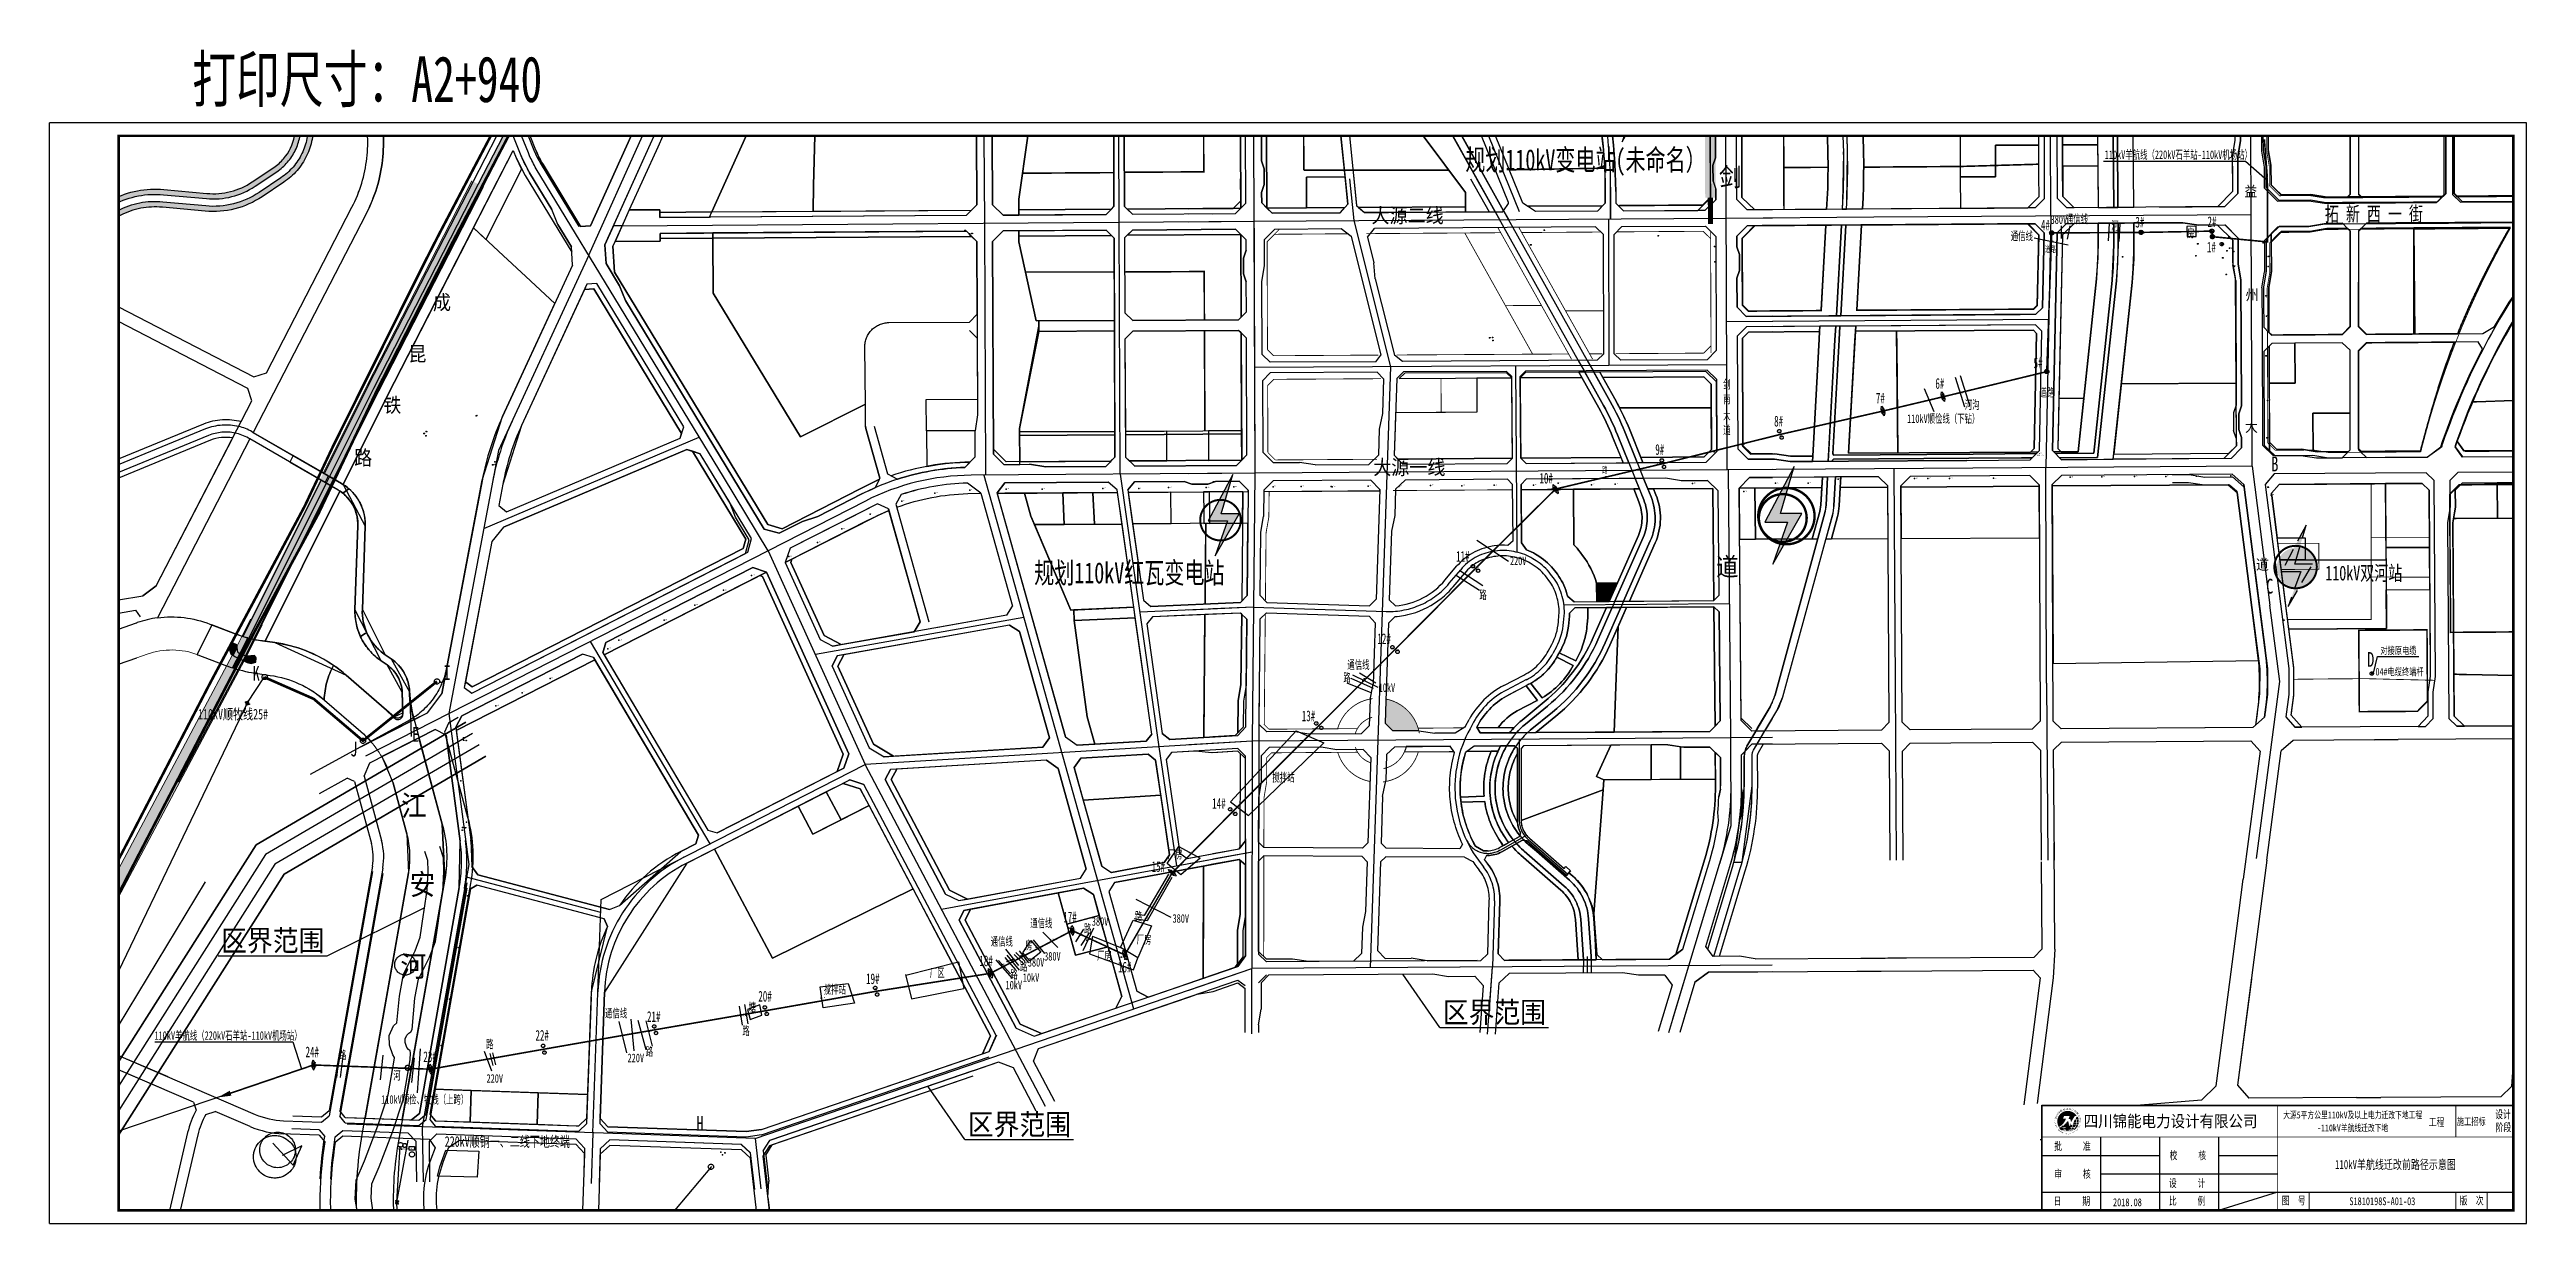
# Paper-space layout '4544' of a CAD drawing. Header units: inches. Extents: x 1342 to 2287, y 854 to 1302.
# The model-space entities are those that its viewports show. They can reach past a viewport. Long polylines and large blocks are cut down to what shows.
import ezdxf
from ezdxf.enums import TextEntityAlignment as Align

# ---------------------------------------------------------------- set-up
doc = ezdxf.new("R2010")
doc.units = ezdxf.units.IN
doc.header["$LTSCALE"] = 10
doc.header["$MEASUREMENT"] = 0
for name, pattern in [('ACAD_ISO02W100', [15, 12, -3]), ('CENTER', [2, 1.25, -0.25, 0.25, -0.25]), ('DASHED', [0.75, 0.5, -0.25]), ('DASHEDX2', [1.5, 1, -0.5]), ('DOTE', [2.42, 2, -0.2, 0.02, -0.2]), ('HIDDENX2', [0.75, 0.5, -0.25])]:
    doc.linetypes.add(name, pattern=pattern)
for name, color, linetype in [('110kV', 1, 'Continuous'), ('110kV燃羊线', 7, 'Continuous'), ('110kV羊航线现状', 7, 'Continuous'), ('110kV顺源线', 1, 'Continuous'), ('110kV顺牧线', 1, 'Continuous'), ('1名称', 7, 'Continuous'), ('1地块界线', 7, 'DASHEDX2'), ('1河流-岸线', 4, 'Continuous'), ('1河道中心线', 3, 'Continuous'), ('1轻轨', 7, 'Continuous'), ('1道路中线', 7, 'CENTER'), ('1道路名称', 7, 'Continuous'), ('1道路红线', 7, 'Continuous'), ('220kV尖石二线', 7, 'Continuous'), ('220规划', 1, 'Continuous'), ('80m线', 7, 'DASHED'), ('B-C', 233, 'Continuous'), ('B-C2', 220, 'Continuous'), ('B-C21', 220, 'Continuous'), ('B-C41', 231, 'Continuous'), ('B-C51', 241, 'Continuous'), ('B-C53', 241, 'Continuous'), ('B-C6', 211, 'Continuous'), ('B-E1', 151, 'Continuous'), ('B-G1', 94, 'Continuous'), ('B-G11', 94, 'Continuous'), ('B-G12', 102, 'Continuous'), ('B-G22', 122, 'Continuous'), ('B-GE', 80, 'Continuous'), ('B-R21', 51, 'Continuous'), ('B-R22', 21, 'Continuous'), ('B-R22-N', 21, 'Continuous'), ('B-R22-X', 21, 'Continuous'), ('B-R22-Y', 21, 'Continuous'), ('B-R24', 72, 'Continuous'), ('B-S21', 253, 'Continuous'), ('B-T1', 175, 'Continuous'), ('B-U12', 144, 'Continuous'), ('B-U21', 144, 'Continuous'), ('B-U29', 144, 'Continuous'), ('B-U3', 144, 'Continuous'), ('B-U9', 200, 'Continuous'), ('B-发展预留地', 7, 'Continuous'), ('bo', 1, 'Continuous'), ('Error_Layer', 7, 'Continuous'), ('g规划电缆隧道', 1, 'Continuous'), ('H-S21', 253, 'Continuous'), ('H-T1', 175, 'Continuous'), ('LU_社区配套', 31, 'Continuous'), ('SXSS', 5, 'Continuous'), ('ZDH', 1, 'Continuous'), ('原状电力线', 7, 'Continuous'), ('双流尖石二线迁改', 7, 'Continuous'), ('市政-U1', 144, 'Continuous'), ('测量数据', 250, 'Continuous'), ('粘贴', 7, 'Continuous'), ('绿地-G22', 3, 'Continuous'), ('街头绿地', 3, 'Continuous'), ('规划高压走廊', 3, 'Continuous'), ('锦能图框', 7, 'Continuous'), ('防护绿地', 5, 'Continuous')]:
    doc.layers.add(name, color=color, linetype=linetype)
doc.layers.add('1远期建设用地', color=7, linetype='Continuous', true_color=0xdedede)
doc.layers.add('生态绿地', color=7, linetype='Continuous', true_color=0xc9ffb8)
doc.layers.add('1铁路', color=7, linetype='DASHED', lineweight=9)
doc.styles.add('GTF_XW', font='', dxfattribs={"width": 0.85})
doc.styles.add('HZ', font='rs.shx', dxfattribs={"width": 0.8, "bigfont": 'hztxt.shx'})
doc.styles.add('LY', font='simhei.ttf', dxfattribs={"height": 110})
doc.styles.get("Standard").update_dxf_attribs({"font": ''})
doc.styles.add('宋体', font='', dxfattribs={"width": 0.9})
doc.styles.add('宋体-0.71', font='', dxfattribs={"width": 0.71})
doc.styles.add('宋体-0.8', font='', dxfattribs={"width": 0.8})
doc.styles.add('宋体-0.9', font='', dxfattribs={"width": 0.9})
doc.styles.add('宋体B', font='', dxfattribs={"width": 0.7, "height": 8})
doc.styles.add('宋体－0.71', font='', dxfattribs={"width": 0.71})
doc.styles.get('GTF_XW').set_extended_font_data('SimSun')
doc.styles.get('Standard').set_extended_font_data('SimSun')
doc.styles.get('宋体').set_extended_font_data('SimSun')
doc.styles.get('宋体-0.71').set_extended_font_data('SimSun')
doc.styles.get('宋体-0.8').set_extended_font_data('SimSun')
doc.styles.get('宋体-0.9').set_extended_font_data('SimSun')
doc.styles.get('宋体B').set_extended_font_data('NSimSun')
doc.styles.get('宋体－0.71').set_extended_font_data('SimSun')
doc.linetypes.add('220_LINE', pattern='A,30,-3,["220",Standard,S=3,R=0,X=-2,Y=-0.9],-2.5', length=35.5)

# ---------------------------------------------------------------- blocks, each defined once
blk = doc.blocks.new('锦能logo')
h = blk.add_hatch(color=256)
h.set_gradient(color1=(0, 0, 255), color2=(209, 209, 255), rotation=135, one_color=1, tint=0.91, name='CURVED')
h.paths.add_polyline_path([(2956.98, 7398.65, 0.143789), (2957.62, 7396.49, 0.18278), (2960.32, 7399.67), (2959.18, 7399.67), (2959.55, 7400.67), (2961.71, 7400.67), (2961.29, 7399.56), (2961.94, 7399.56), (2962.23, 7398.38), (2963.68, 7400.67), (2964.43, 7400.67, 0.7651)])
h = blk.add_hatch(color=256)
edge = h.paths.add_edge_path()
edge.add_ellipse((2960.98, 7398.65), major_axis=(0, 4), ratio=0.222792, start_angle=112.99399, end_angle=123.36701, ccw=False)
edge.add_arc((2957.63, 7401.12), 4.76, 290.43029, 302.16283, ccw=False)
edge.add_spline(control_points=[(2959.29, 7396.66), (2959.31, 7396.59), (2959.34, 7396.52), (2959.36, 7396.45)], knot_values=[2.110627, 2.110627, 2.110627, 2.110627, 2.174523, 2.174523, 2.174523, 2.174523], degree=3, periodic=0)
edge.add_line((2959.36, 7396.45), (2960.24, 7396.45))
edge = h.paths.add_edge_path()
edge.add_ellipse((2960.98, 7398.65), major_axis=(0, 4), ratio=0.548638, start_angle=120.98695, end_angle=123.36701, ccw=False)
edge.add_arc((2957.63, 7401.12), 4.76, 281.33659, 288.0218, ccw=False)
edge.add_line((2958.56, 7396.45), (2959.15, 7396.45))
edge = h.paths.add_edge_path()
edge.add_ellipse((2960.98, 7398.65), major_axis=(0, 4), ratio=0.886255, start_angle=126.8699, end_angle=143.1301, ccw=False)
edge.add_line((2958.15, 7396.25), (2957.78, 7396.25))
edge.add_arc((2960.98, 7398.65), 4, 216.8699, 233.1301)
edge.add_line((2958.58, 7395.45), (2958.85, 7395.45))
edge = h.paths.add_edge_path()
edge.add_ellipse((2960.98, 7398.65), major_axis=(0, 4), ratio=0.548638, start_angle=126.8699, end_angle=143.1301, ccw=False)
edge.add_line((2959.23, 7396.25), (2958.39, 7396.25))
edge.add_spline(control_points=[(2958.39, 7396.25), (2958.43, 7396.2), (2958.47, 7396.14), (2958.51, 7396.09)], knot_values=[2.251264, 2.251264, 2.251264, 2.251264, 2.308951, 2.308951, 2.308951, 2.308951], degree=3, periodic=0)
edge.add_spline(control_points=[(2958.51, 7396.09), (2958.58, 7396.01), (2958.65, 7395.93), (2958.72, 7395.86)], knot_values=[2.308951, 2.308951, 2.308951, 2.308951, 2.395547, 2.395547, 2.395547, 2.395547], degree=3, periodic=0)
edge.add_spline(control_points=[(2958.72, 7395.86), (2958.78, 7395.79), (2958.85, 7395.72), (2958.92, 7395.66)], knot_values=[2.395547, 2.395547, 2.395547, 2.395547, 2.475106, 2.475106, 2.475106, 2.475106], degree=3, periodic=0)
edge.add_spline(control_points=[(2958.92, 7395.66), (2959, 7395.59), (2959.08, 7395.53), (2959.16, 7395.47)], knot_values=[2.475106, 2.475106, 2.475106, 2.475106, 2.561933, 2.561933, 2.561933, 2.561933], degree=3, periodic=0)
edge.add_spline(control_points=[(2959.16, 7395.47), (2959.16, 7395.46), (2959.17, 7395.46), (2959.18, 7395.45)], knot_values=[2.561933, 2.561933, 2.561933, 2.561933, 2.568995, 2.568995, 2.568995, 2.568995], degree=3, periodic=0)
edge.add_line((2959.18, 7395.45), (2959.66, 7395.45))
edge = h.paths.add_edge_path()
edge.add_ellipse((2960.98, 7398.65), major_axis=(0, 4), ratio=0.222792, start_angle=126.8699, end_angle=143.1301, ccw=False)
edge.add_line((2960.27, 7396.25), (2959.44, 7396.25))
edge.add_spline(control_points=[(2959.44, 7396.25), (2959.57, 7395.97), (2959.71, 7395.72), (2959.89, 7395.49), (2959.9, 7395.47), (2959.92, 7395.45)], knot_values=[2.239461, 2.239461, 2.239461, 2.239461, 2.525165, 2.525165, 2.553069, 2.553069, 2.553069, 2.553069], degree=3, periodic=0)
edge.add_line((2959.92, 7395.45), (2960.45, 7395.45))
edge = h.paths.add_edge_path()
edge.add_ellipse((2960.98, 7398.65), major_axis=(0, 4), ratio=0.886255, start_angle=148.21167, end_angle=180, ccw=False)
edge.add_line((2959.11, 7395.25), (2958.87, 7395.25))
edge.add_arc((2960.98, 7398.65), 4, 238.21167, 270)
h = blk.add_hatch(color=256)
edge = h.paths.add_edge_path()
edge.add_line((2960.3, 7397.45), (2961.28, 7397.45))
edge.add_line((2961.28, 7397.45), (2961.03, 7398.65))
edge.add_arc((2949.4, 7404.86), 13.18, 325.83016, 331.92506, ccw=False)
h.paths.add_polyline_path([(2960.66, 7395.45), (2960.47, 7396.25), (2961.49, 7396.25), (2961.31, 7395.45)])
edge = h.paths.add_edge_path()
edge.add_line((2961.55, 7396.68), (2961.52, 7396.45))
edge.add_line((2961.52, 7396.45), (2960.44, 7396.45))
edge.add_line((2960.44, 7396.45), (2960.34, 7397.26))
edge.add_line((2960.34, 7397.26), (2961.33, 7397.25))
edge.add_line((2961.33, 7397.25), (2961.37, 7397.01))
edge.add_arc((2961.87, 7397.07), 0.5, 186.2826, 230.69202)
h.paths.add_polyline_path([(2959.29, 7396.66), (2960.16, 7397.09), (2960.14, 7397.26)])
h = blk.add_hatch(color=256)
edge = h.paths.add_edge_path()
edge.add_spline(control_points=[(2962.87, 7397.45), (2962.89, 7397.54), (2962.9, 7397.63), (2962.91, 7397.72)], knot_values=[4.398468, 4.398468, 4.398468, 4.398468, 4.469671, 4.469671, 4.469671, 4.469671], degree=3, periodic=0)
edge.add_line((2962.91, 7397.72), (2962.73, 7397.45))
edge.add_line((2962.73, 7397.45), (2962.87, 7397.45))
edge = h.paths.add_edge_path()
edge.add_spline(control_points=[(2962.6, 7396.45), (2962.64, 7396.56), (2962.68, 7396.67), (2962.76, 7396.93), (2962.8, 7397.09), (2962.83, 7397.25)], knot_values=[4.108646, 4.108646, 4.108646, 4.108646, 4.208608, 4.208608, 4.343707, 4.343707, 4.343707, 4.343707], degree=3, periodic=0)
edge.add_line((2962.83, 7397.25), (2962.6, 7397.25))
edge.add_line((2962.6, 7397.25), (2962.27, 7396.77))
edge.add_arc((2961.87, 7397.07), 0.5, 255.2324, 323.28964, ccw=False)
edge.add_ellipse((2960.98, 7398.65), major_axis=(0, 4), ratio=0.222792, start_angle=236.63299, end_angle=238.82013, ccw=False)
edge.add_line((2961.73, 7396.45), (2962.6, 7396.45))
edge = h.paths.add_edge_path()
edge.add_spline(control_points=[(2962.04, 7395.45), (2962.08, 7395.49), (2962.11, 7395.53), (2962.28, 7395.77), (2962.41, 7396), (2962.52, 7396.25)], knot_values=[3.730063, 3.730063, 3.730063, 3.730063, 3.787747, 3.787747, 4.043715, 4.043715, 4.043715, 4.043715], degree=3, periodic=0)
edge.add_line((2962.52, 7396.25), (2961.69, 7396.25))
edge.add_ellipse((2960.98, 7398.65), major_axis=(0, 4), ratio=0.222792, start_angle=216.8699, end_angle=233.1301, ccw=False)
edge.add_line((2961.52, 7395.45), (2962.04, 7395.45))
edge = h.paths.add_edge_path()
edge.add_spline(control_points=[(2961.69, 7395.11), (2961.71, 7395.13), (2961.73, 7395.14), (2961.76, 7395.16)], knot_values=[3.526918, 3.526918, 3.526918, 3.526918, 3.566033, 3.566033, 3.566033, 3.566033], degree=3, periodic=0)
edge.add_spline(control_points=[(2961.76, 7395.16), (2961.79, 7395.19), (2961.82, 7395.22), (2961.86, 7395.25)], knot_values=[3.566033, 3.566033, 3.566033, 3.566033, 3.621489, 3.621489, 3.621489, 3.621489], degree=3, periodic=0)
edge.add_spline(control_points=[(2961.86, 7395.25), (2961.86, 7395.25), (2961.86, 7395.25), (2961.86, 7395.25)], knot_values=[3.621489, 3.621489, 3.621489, 3.621489, 3.622944, 3.622944, 3.622944, 3.622944], degree=3, periodic=0)
edge.add_line((2961.86, 7395.25), (2961.45, 7395.25))
edge.add_ellipse((2960.98, 7398.65), major_axis=(0, 4), ratio=0.222792, start_angle=200.25933, end_angle=211.78833, ccw=False)
edge.add_spline(control_points=[(2961.29, 7394.9), (2961.31, 7394.91), (2961.32, 7394.91), (2961.34, 7394.92)], knot_values=[3.309936, 3.309936, 3.309936, 3.309936, 3.338035, 3.338035, 3.338035, 3.338035], degree=3, periodic=0)
edge.add_spline(control_points=[(2961.34, 7394.92), (2961.36, 7394.93), (2961.38, 7394.93), (2961.4, 7394.94), (2961.4, 7394.94), (2961.41, 7394.95)], knot_values=[3.338035, 3.338035, 3.338035, 3.338035, 3.366886, 3.366886, 3.375289, 3.375289, 3.375289, 3.375289], degree=3, periodic=0)
edge.add_spline(control_points=[(2961.41, 7394.95), (2961.43, 7394.96), (2961.46, 7394.97), (2961.48, 7394.98)], knot_values=[3.375289, 3.375289, 3.375289, 3.375289, 3.414032, 3.414032, 3.414032, 3.414032], degree=3, periodic=0)
edge.add_spline(control_points=[(2961.48, 7394.98), (2961.5, 7394.99), (2961.53, 7395), (2961.55, 7395.02)], knot_values=[3.414032, 3.414032, 3.414032, 3.414032, 3.450925, 3.450925, 3.450925, 3.450925], degree=3, periodic=0)
edge.add_spline(control_points=[(2961.55, 7395.02), (2961.57, 7395.03), (2961.6, 7395.05), (2961.62, 7395.06)], knot_values=[3.450925, 3.450925, 3.450925, 3.450925, 3.49003, 3.49003, 3.49003, 3.49003], degree=3, periodic=0)
edge.add_spline(control_points=[(2961.62, 7395.06), (2961.64, 7395.08), (2961.66, 7395.09), (2961.69, 7395.11)], knot_values=[3.49003, 3.49003, 3.49003, 3.49003, 3.526918, 3.526918, 3.526918, 3.526918], degree=3, periodic=0)
h = blk.add_hatch(color=256)
edge = h.paths.add_edge_path()
edge.add_spline(control_points=[(2964.32, 7398.45), (2964.33, 7398.72), (2964.32, 7398.99), (2964.28, 7399.25)], knot_values=[4.660049, 4.660049, 4.660049, 4.660049, 4.870036, 4.870036, 4.870036, 4.870036], degree=3, periodic=0)
edge.add_line((2964.28, 7399.25), (2963.95, 7399.25))
edge.add_line((2963.95, 7399.25), (2963.41, 7398.45))
edge.add_line((2963.41, 7398.45), (2964.32, 7398.45))
edge = h.paths.add_edge_path()
edge.add_line((2964.94, 7399.25), (2964.49, 7399.25))
edge.add_ellipse((2960.98, 7398.65), major_axis=(0, 4), ratio=0.886255, start_angle=267.13402, end_angle=278.62693, ccw=False)
edge.add_line((2964.52, 7398.45), (2964.98, 7398.45))
edge.add_arc((2960.98, 7398.65), 4, 357.13402, 360)
edge.add_arc((2960.98, 7398.65), 4, 0, 8.62693)
edge = h.paths.add_edge_path()
edge.add_spline(control_points=[(2964.15, 7397.45), (2964.23, 7397.7), (2964.28, 7397.96), (2964.31, 7398.23), (2964.31, 7398.24), (2964.31, 7398.25)], knot_values=[4.392859, 4.392859, 4.392859, 4.392859, 4.597509, 4.597509, 4.607555, 4.607555, 4.607555, 4.607555], degree=3, periodic=0)
edge.add_line((2964.31, 7398.25), (2963.27, 7398.25))
edge.add_line((2963.27, 7398.25), (2963.15, 7398.08))
edge.add_ellipse((2960.98, 7398.65), major_axis=(0, 4), ratio=0.548638, start_angle=252.5424, end_angle=261.6829, ccw=False)
edge.add_line((2963.07, 7397.45), (2964.15, 7397.45))
edge = h.paths.add_edge_path()
edge.add_line((2964.96, 7398.25), (2964.51, 7398.25))
edge.add_ellipse((2960.98, 7398.65), major_axis=(0, 4), ratio=0.886255, start_angle=252.5424, end_angle=264.26083, ccw=False)
edge.add_line((2964.36, 7397.45), (2964.8, 7397.45))
edge.add_arc((2960.98, 7398.65), 4, 342.5424, 354.26083)
edge = h.paths.add_edge_path()
edge.add_spline(control_points=[(2963.71, 7396.45), (2963.72, 7396.48), (2963.74, 7396.5), (2963.89, 7396.75), (2964, 7397), (2964.09, 7397.25)], knot_values=[4.097935, 4.097935, 4.097935, 4.097935, 4.11953, 4.11953, 4.337107, 4.337107, 4.337107, 4.337107], degree=3, periodic=0)
edge.add_line((2964.09, 7397.25), (2963.04, 7397.25))
edge.add_ellipse((2960.98, 7398.65), major_axis=(0, 4), ratio=0.548638, start_angle=236.63299, end_angle=249.51268, ccw=False)
edge.add_line((2962.81, 7396.45), (2963.71, 7396.45))
edge = h.paths.add_edge_path()
edge.add_line((2964.73, 7397.25), (2964.3, 7397.25))
edge.add_ellipse((2960.98, 7398.65), major_axis=(0, 4), ratio=0.886255, start_angle=236.63299, end_angle=249.51268, ccw=False)
edge.add_line((2963.94, 7396.45), (2964.32, 7396.45))
edge.add_arc((2960.98, 7398.65), 4, 326.63299, 339.51268)
edge = h.paths.add_edge_path()
edge.add_spline(control_points=[(2962.78, 7395.45), (2963.08, 7395.67), (2963.35, 7395.94), (2963.57, 7396.25)], knot_values=[3.714253, 3.714253, 3.714253, 3.714253, 4.031886, 4.031886, 4.031886, 4.031886], degree=3, periodic=0)
edge.add_line((2963.57, 7396.25), (2962.74, 7396.25))
edge.add_ellipse((2960.98, 7398.65), major_axis=(0, 4), ratio=0.548638, start_angle=216.8699, end_angle=233.1301, ccw=False)
edge.add_line((2962.3, 7395.45), (2962.78, 7395.45))
edge = h.paths.add_edge_path()
edge.add_line((2964.18, 7396.25), (2963.82, 7396.25))
edge.add_ellipse((2960.98, 7398.65), major_axis=(0, 4), ratio=0.886255, start_angle=216.8699, end_angle=233.1301, ccw=False)
edge.add_line((2963.11, 7395.45), (2963.38, 7395.45))
edge.add_arc((2960.98, 7398.65), 4, 306.8699, 323.1301)
h = blk.add_hatch(color=256)
edge = h.paths.add_edge_path()
edge.add_line((2964.64, 7400.28), (2964.36, 7399.87))
edge.add_ellipse((2960.98, 7398.65), major_axis=(0, 4), ratio=0.886255, start_angle=281.53696, end_angle=287.65206, ccw=False)
edge.add_line((2964.45, 7399.45), (2964.9, 7399.45))
edge.add_arc((2960.98, 7398.65), 4, 11.53696, 23.96133)
edge = h.paths.add_edge_path()
edge.add_spline(control_points=[(2964.25, 7399.45), (2964.24, 7399.52), (2964.22, 7399.58), (2964.21, 7399.65)], knot_values=[4.923286, 4.923286, 4.923286, 4.923286, 4.974821, 4.974821, 4.974821, 4.974821], degree=3, periodic=0)
edge.add_line((2964.21, 7399.65), (2964.08, 7399.45))
edge.add_line((2964.08, 7399.45), (2964.25, 7399.45))
h = blk.add_hatch(color=256)
edge = h.paths.add_edge_path()
edge.add_ellipse((2960.98, 7398.65), major_axis=(0, 4), ratio=0.548638, start_angle=148.21167, end_angle=156.43498, ccw=False)
edge.add_line((2959.83, 7395.25), (2959.49, 7395.25))
edge.add_spline(control_points=[(2959.49, 7395.25), (2959.5, 7395.25), (2959.51, 7395.24), (2959.71, 7395.13), (2959.9, 7395.05), (2960.1, 7394.99)], knot_values=[2.675862, 2.675862, 2.675862, 2.675862, 2.685596, 2.685596, 2.874262, 2.874262, 2.874262, 2.874262], degree=3, periodic=0)
edge = h.paths.add_edge_path()
edge.add_ellipse((2960.98, 7398.65), major_axis=(0, 4), ratio=0.222792, start_angle=148.21167, end_angle=159.73503, ccw=False)
edge.add_line((2960.51, 7395.25), (2960.1, 7395.25))
edge.add_spline(control_points=[(2960.1, 7395.25), (2960.27, 7395.09), (2960.45, 7394.98), (2960.64, 7394.91), (2960.66, 7394.91), (2960.67, 7394.9)], knot_values=[2.660183, 2.660183, 2.660183, 2.660183, 2.946026, 2.946026, 2.973172, 2.973172, 2.973172, 2.973172], degree=3, periodic=0)
edge = h.paths.add_edge_path(flags=17)
edge.add_spline(control_points=[(2961.86, 7394.99), (2962.07, 7395.05), (2962.28, 7395.14), (2962.47, 7395.25)], knot_values=[3.408957, 3.408957, 3.408957, 3.408957, 3.607306, 3.607306, 3.607306, 3.607306], degree=3, periodic=0)
edge.add_line((2962.47, 7395.25), (2962.14, 7395.25))
edge.add_ellipse((2960.98, 7398.65), major_axis=(0, 4), ratio=0.548638, start_angle=203.56773, end_angle=211.78833, ccw=False)
edge = h.paths.add_edge_path()
edge.add_line((2963.09, 7395.25), (2962.85, 7395.25))
edge.add_ellipse((2960.98, 7398.65), major_axis=(0, 4), ratio=0.886255, start_angle=180, end_angle=211.78833, ccw=False)
edge.add_arc((2960.98, 7398.65), 4, 270, 301.78833)
h = blk.add_hatch(color=256)
edge = h.paths.add_edge_path()
edge.add_spline(control_points=[(2960.98, 7394.85), (2960.98, 7394.85), (2960.99, 7394.86), (2961.04, 7394.89), (2961.07, 7394.93), (2961.15, 7395.05), (2961.19, 7395.14), (2961.24, 7395.25)], knot_values=[3.169312, 3.169312, 3.169312, 3.169312, 3.323782, 3.323782, 3.478251, 3.478251, 3.660927, 3.660927, 3.660927, 3.660927], degree=3, periodic=0)
edge.add_line((2961.24, 7395.25), (2960.73, 7395.25))
edge.add_spline(control_points=[(2960.73, 7395.25), (2960.78, 7395.11), (2960.84, 7395.01), (2960.92, 7394.89), (2960.95, 7394.87), (2960.98, 7394.85), (2960.98, 7394.85), (2960.98, 7394.85)], knot_values=[2.622272, 2.622272, 2.622272, 2.622272, 2.850686, 2.850686, 3.018171, 3.018171, 3.113873, 3.113873, 3.113873, 3.113873], degree=3, periodic=0)
at = {"color": 7, "lineweight": 0}
for p, q in [((2961.28, 7397.45), (2961.03, 7398.65)), ((2963.95, 7399.25), (2963.41, 7398.45)), ((2964.64, 7400.28), (2964.36, 7399.87)), ((2961.37, 7397.01), (2961.33, 7397.25)), ((2962.6, 7397.25), (2962.27, 7396.77))]:
    blk.add_line(p, q, dxfattribs=at)
for p, q in [((2960.14, 7397.26), (2959.29, 7396.66)), ((2959.29, 7396.66), (2960.16, 7397.09)), ((2960.16, 7397.09), (2960.14, 7397.26)), ((2960.3, 7397.45), (2961.28, 7397.45)), ((2960.34, 7397.26), (2961.33, 7397.25)), ((2960.34, 7397.26), (2960.44, 7396.45)), ((2960.44, 7396.45), (2961.52, 7396.45)), ((2960.47, 7396.25), (2961.49, 7396.25)), ((2960.66, 7395.45), (2960.47, 7396.25)), ((2961.31, 7395.45), (2960.66, 7395.45)), ((2961.49, 7396.25), (2961.31, 7395.45)), ((2961.55, 7396.68), (2961.52, 7396.45))]:
    blk.add_line(p, q)
for centre, radius, start, end in [((2949.4, 7404.86), 13.18, 325.83016, 331.92506), ((2960.98, 7398.65), 4, 11.53696, 23.96133), ((2960.98, 7398.65), 4, 342.5424, 354.26083), ((2960.98, 7398.65), 4, 0, 8.62693), ((2960.98, 7398.65), 4, 216.8699, 233.1301), ((2957.63, 7401.12), 4.76, 281.33659, 288.0218), ((2961.87, 7397.07), 0.5, 186.2826, 230.69202), ((2961.87, 7397.07), 0.5, 255.2324, 323.28964), ((2960.98, 7398.65), 4, 306.8699, 323.1301), ((2960.98, 7398.65), 4, 326.63299, 339.51268)]:
    blk.add_arc(centre, radius, start, end, dxfattribs=at)
for start_param, end_param in [(4.913747, 5.020476), (2.214297, 2.498092)]:
    blk.add_ellipse((2960.98, 7398.65), major_axis=(0, 4), ratio=0.886255, start_param=start_param, end_param=end_param)
blk.add_open_spline([(2958.39, 7396.25), (2958.61, 7395.94), (2958.88, 7395.67), (2959.18, 7395.45)], degree=3)
at = {"width": 1.2}
for s, height, rotation, style, p in [('I', 0.4, 268.41319, '宋体-0.8', (2956.01, 7398.82)), ('S', 0.4, 262.98462, '宋体-0.8', (2956.04, 7399.29)), ('C', 0.4, 273.84176, '宋体-0.8', (2956.01, 7398.35)), ('四', 0.6, 75, '宋体-0.8', (2956.62, 7399.49)), ('川', 0.6, 61.36364, '宋体-0.8', (2956.93, 7400.54)), ('锦', 0.6, 47.72727, '宋体-0.9', (2957.51, 7401.42)), ('能', 0.6, 34.09091, '宋体-0.8', (2958.25, 7402.17)), ('电', 0.6, 20.45455, '宋体-0.8', (2959.17, 7402.69)), ('力', 0.6, 6.81818, '宋体-0.71', (2960.19, 7402.99)), ('设', 0.6, 353.18182, '宋体－0.71', (2961.22, 7403.09)), ('计', 0.6, 339.54545, '宋体-0.8', (2962.26, 7402.92)), ('有', 0.6, 325.90909, '宋体-0.8', (2963.23, 7402.48)), ('限', 0.6, 312.27273, '宋体－0.71', (2964.08, 7401.87)), ('公', 0.6, 298.63636, '宋体-0.8', (2964.76, 7401.05)), ('司', 0.6, 285, '宋体-0.8', (2965.24, 7400.09)), ('L', 0.4, 82.12748, '宋体-0.8', (2965.91, 7397.95)), ('D', 0.4, 92.98462, '宋体-0.8', (2965.95, 7398.89)), ('T', 0.4, 87.55605, '宋体-0.8', (2965.95, 7398.42)), ('H', 0.4, 279.27034, '宋体-0.8', (2956.07, 7397.88)), ('U', 0.4, 284.69891, '宋体-0.8', (2956.16, 7397.42)), ('A', 0.4, 290.12748, '宋体-0.8', (2956.3, 7396.97)), ('N', 0.4, 295.55605, '宋体-0.8', (2956.48, 7396.53)), ('J', 0.4, 306.41319, '宋体-0.8', (2956.96, 7395.72)), ('I', 0.4, 311.84176, '宋体-0.8', (2957.26, 7395.35)), ('N', 0.4, 317.27034, '宋体-0.8', (2957.59, 7395.02)), ('N', 0.4, 322.69891, '宋体-0.8', (2957.94, 7394.71)), ('E', 0.4, 328.12748, '宋体-0.8', (2958.33, 7394.44)), ('N', 0.4, 333.55605, '宋体-0.8', (2958.74, 7394.21)), ('G', 0.4, 338.98462, '宋体-0.8', (2959.17, 7394.02)), ('P', 0.4, 349.84176, '宋体-0.8', (2960.08, 7393.76)), ('O', 0.4, 355.27034, '宋体-0.8', (2960.55, 7393.7)), ('W', 0.4, 0.69891, '宋体-0.8', (2961.02, 7393.68)), ('E', 0.4, 6.12748, '宋体-0.8', (2961.49, 7393.7)), ('R', 0.4, 11.55605, '宋体-0.8', (2961.95, 7393.77)), ('D', 0.4, 22.41319, '宋体-0.8', (2962.85, 7394.04)), ('E', 0.4, 27.84176, '宋体-0.8', (2963.28, 7394.24)), ('S', 0.4, 33.27034, '宋体-0.8', (2963.69, 7394.48)), ('I', 0.4, 38.69891, '宋体-0.8', (2964.07, 7394.75)), ('G', 0.4, 44.12748, '宋体-0.8', (2964.43, 7395.06)), ('N', 0.4, 49.55605, '宋体-0.8', (2964.75, 7395.41)), ('C', 0.4, 60.41319, '宋体-0.8', (2965.3, 7396.17)), ('O', 0.4, 65.84176, '宋体-0.8', (2965.51, 7396.59)), ('.', 0.4, 71.27034, '宋体-0.8', (2965.69, 7397.03)), (',', 0.4, 76.69891, '宋体-0.8', (2965.82, 7397.48))]:
    blk.add_text(s, height=height, rotation=rotation, dxfattribs=dict(at, style=style)).set_placement(p)
blk = doc.blocks.new('规划110')
at = {"linetype": 'HIDDENX2'}
blk.add_hatch(color=8, dxfattribs=at).paths.add_polyline_path([(4.2, 19.3), (-6.9, -1.7), (1.8, -1.7), (-3.8, -17.6), (7.1, 1.5), (-1, 1.5)])
at = {"color": 8, "linetype": 'HIDDENX2'}
blk.add_lwpolyline([(4.2, 19.3), (-6.9, -1.7), (1.8, -1.7), (-3.8, -17.6), (7.1, 1.5), (-1, 1.5)], close=True, dxfattribs=at)
at = {"color": 8, "const_width": 0.907}
blk.add_lwpolyline([(6.4, -6.4, 102.191607), (6.2, -6.7, 0.009786)], format="xyb", close=True, dxfattribs=at)
blk = doc.blocks.new('规划220')
at = {"linetype": 'HIDDENX2'}
blk.add_hatch(color=8, dxfattribs=at).paths.add_polyline_path([(5.1, 23.2), (-8.2, -2), (2.1, -2), (-4.6, -21.1), (8.5, 1.9), (-1.2, 1.9)])
at = {"color": 8, "linetype": 'HIDDENX2'}
blk.add_lwpolyline([(5.1, 23.2), (-8.2, -2), (2.1, -2), (-4.6, -21.1), (8.5, 1.9), (-1.2, 1.9)], close=True, dxfattribs=at)
at = {"color": 8, "const_width": 1.09}
for points in [[(9.4, -9.4, 102.191607), (9, -9.7, 0.009786)], [(7.7, -7.7, 102.191607), (7.4, -8, 0.009786)]]:
    blk.add_lwpolyline(points, format="xyb", close=True, dxfattribs=at)
blk = doc.blocks.new('已建110')
at = {"linetype": 'HIDDENX2'}
blk.add_hatch(color=8, dxfattribs=at).paths.add_polyline_path([(63, 290), (-103, -25), (27, -25), (-58, -264), (106, 23), (-14, 23)])
h = blk.add_hatch(color=8)
h.paths.add_polyline_path([(106, 23), (16, -135, 0.158879), (92, -100, 0.009786), (96, -96, 0.620514), (18, 135), (-14, 23)])
h.paths.add_polyline_path([(-12, -136), (27, -25), (-103, -25), (-19, 135, 0.892238)])
at = {"color": 8, "linetype": 'HIDDENX2'}
blk.add_lwpolyline([(63, 290), (-103, -25), (27, -25), (-58, -264), (106, 23), (-14, 23)], close=True, dxfattribs=at)
at = {"color": 8, "const_width": 13.6}
blk.add_lwpolyline([(96, -96, 102.191607), (92, -100, 0.009786)], format="xyb", close=True, dxfattribs=at)
blk = doc.blocks.new('24527574')
for radius in [3.99, 2.57]:
    blk.add_circle((18272.7, 5492.8), radius)
blk = doc.blocks.new('275275')
at = {"const_width": 1}
blk.add_lwpolyline([(16382.7, 6606.4), (16399, 6606.4)], dxfattribs=at)
for centre in [(16382.7, 6606.4), (16399, 6606.4)]:
    blk.add_circle(centre, 3.99)
blk = doc.blocks.new('2742745745')
at = {"color": 8}
for p in [(18506.169, 6181.717, -0.203), (18506.169, 6181.717, -0.203), (18616.102, 6184.194, 0.278), (18616.102, 6184.194, 0.278), (17997.686, 5860.98, 1.206), (17997.686, 5860.98, 1.206), (18018.308, 5860.937, 2.125), (18018.308, 5860.937, 2.125), (18022.329, 5860.216, 2.105), (18022.329, 5860.216, 2.105), (18126.812, 5861.981, 0.254), (18126.812, 5861.981, 0.254), (18167.986, 5861.947, 3.059), (18167.986, 5861.947, 3.059), (18255.946, 5863.52, 1.69), (18255.946, 5863.52, 1.69), (17996.543, 5845.209, 1.126), (17996.543, 5845.209, 1.126), (17988.233, 5596.725, 0.107), (17988.233, 5596.725, 0.107), (17676.087, 5521.525, -1.574), (17676.087, 5521.525, -1.574), (17763.481, 5542.591, -0.92), (17763.481, 5542.591, -0.92), (17790.58, 5548.72, -0.955), (17790.58, 5548.72, -0.955), (17823.512, 5555.516, -1.11), (17823.512, 5555.516, -1.11), (17480.969, 5477.111, 0.294), (17480.969, 5477.111, 0.294), (17354.541, 5443.936, -3.664), (17354.541, 5443.936, -3.664), (17407.887, 5456.992, -3.405), (17407.887, 5456.992, -3.405), (17148.235, 5395.949, -5.786), (17148.235, 5395.949, -5.786), (17246.927, 5419.785, -5.437), (17246.927, 5419.785, -5.437), (17257.075, 5421.363, -5.133), (17257.075, 5421.363, -5.133), (17052.464, 5372.957, -6.027), (17052.464, 5372.957, -6.027), (16933.128, 5254.986, -6.684), (16933.128, 5254.986, -6.684), (16884.848, 5208.141, -6.185), (16884.848, 5208.141, -6.185), (16900.026, 5221.654, -6.282), (16900.026, 5221.654, -6.282), (16746.633, 5067.067, -6.644), (16746.633, 5067.067, -6.644), (16685.204, 5007.433, -6.105), (16685.204, 5007.433, -6.105), (16687.804, 5011.212, -6.547), (16687.804, 5011.212, -6.547), (16688.456, 5011.372, -6.564), (16688.456, 5011.372, -6.564), (16579.681, 4901.536, -6.382), (16579.681, 4901.536, -6.382), (16437.401, 4758.197, -6.008), (16437.401, 4758.197, -6.008), (16355.268, 4680.086, -8.607), (16355.268, 4680.086, -8.607), (16318.642, 4637.023, -7.623), (16318.642, 4637.023, -7.623), (16322.276, 4641.812, -7.448), (16322.276, 4641.812, -7.448), (16131.844, 4531.61, -7.373), (16131.844, 4531.61, -7.373), (16271.453, 4554.075, -7.755), (16271.453, 4554.075, -7.755), (16284.488, 4575.569, -7.626), (16284.488, 4575.569, -7.626), (16033.391, 4482.792, -6.556), (16033.391, 4482.792, -6.556), (16035.474, 4483.736, -6.583), (16035.474, 4483.736, -6.583), (16062.845, 4500.224, -6.817), (16062.845, 4500.224, -6.817), (16063.11, 4500.565, -6.921), (16063.11, 4500.565, -6.921), (16090.146, 4514.142, -7.287), (16090.146, 4514.142, -7.287), (16146.566, 4522.682, -6.749), (16146.566, 4522.682, -6.749), (16156.858, 4516.265, -6.765), (16156.858, 4516.265, -6.765), (16159.441, 4513.598, -7.456), (16159.441, 4513.598, -7.456), (16231.751, 4485.115, -7.015), (16231.751, 4485.115, -7.015), (15920.342, 4441.891, -6.63), (15920.342, 4441.891, -6.63), (15975.7, 4450.016, -6.587), (15975.7, 4450.016, -6.587), (15996.769, 4466.127, -6.19), (15996.769, 4466.127, -6.19), (15997.168, 4466.397, -6.107), (15997.168, 4466.397, -6.107), (16008.008, 4472.918, -6.322), (16008.008, 4472.918, -6.322), (16014.34, 4474.877, -6.568), (16014.34, 4474.877, -6.568), (16017.257, 4475.79, -6.569), (16017.257, 4475.79, -6.569), (15653.698, 4403.063, -6.226), (15653.698, 4403.063, -6.226), (15712.493, 4408.16, -6.763), (15712.493, 4408.16, -6.763), (15758.165, 4415.894, -3.718), (15758.165, 4415.894, -3.718), (15337.136, 4342.613, -7.08), (15337.136, 4342.613, -7.08), (15500.416, 4368.015, -5.291), (15500.416, 4368.015, -5.291), (15509.907, 4370.625, -5.202), (15509.907, 4370.625, -5.202), (15547.864, 4378.919, -6.354), (15547.864, 4378.919, -6.354), (15124.992, 4305.481, -7.194), (15124.992, 4305.481, -7.194), (15326.341, 4339.92, -6.998), (15326.341, 4339.92, -6.998), (15329.981, 4340.905, -6.869), (15329.981, 4340.905, -6.869), (14685.965, 4275.395, -6.573), (14685.965, 4275.395, -6.573), (14732.662, 4274.331, -6.065), (14732.662, 4274.331, -6.065), (14739.336, 4273.633, -6.118), (14739.336, 4273.633, -6.118), (14875.276, 4268.097, -8.626), (14875.276, 4268.097, -8.626), (14886.594, 4267.648, -8.356), (14886.594, 4267.648, -8.356), (14909.064, 4267.367, -7.867), (14909.064, 4267.367, -7.867), (15020.69, 4287.039, -7.055), (15020.69, 4287.039, -7.055), (15023.214, 4287.029, -7.079), (15023.214, 4287.029, -7.079)]:
    blk.add_point(p, dxfattribs=at)
for s, p in [('222222', (18508.669, 6181.717)), ('11111', (18618.602, 6184.194)), ('J4', (18000.186, 5860.98)), ('12', (18020.808, 5860.937)), ('14', (18024.829, 5860.216)), ('8', (18129.312, 5861.981)), ('J3', (18170.486, 5861.947)), ('1', (18258.446, 5863.52)), ('16', (17999.043, 5845.209)), ('J5', (17990.733, 5596.725)), ('Z7', (17678.587, 5521.525)), ('22', (17765.981, 5542.591)), ('Z6', (17793.08, 5548.72)), ('18', (17826.012, 5555.516)), ('Z8', (17483.469, 5477.111)), ('25', (17357.041, 5443.936)), ('24', (17410.387, 5456.992)), ('30', (17150.735, 5395.949)), ('29', (17249.427, 5419.785)), ('Z9', (17259.575, 5421.363)), ('J10', (17054.964, 5372.957)), ('34', (16935.628, 5254.986)), ('36', (16887.348, 5208.141)), ('Z11', (16902.526, 5221.654)), ('Z12', (16749.133, 5067.067)), ('44', (16687.704, 5007.433)), ('42', (16690.304, 5011.212)), ('40', (16690.956, 5011.372)), ('48', (16582.181, 4901.536)), ('Z14', (16439.901, 4758.197)), ('49', (16357.768, 4680.086)), ('63', (16321.142, 4637.023)), ('J15', (16324.776, 4641.812)), ('64', (16286.988, 4575.569)), ('J17', (16134.344, 4531.61)), ('66', (16273.953, 4554.075)), ('83', (16035.891, 4482.792)), ('81', (16037.974, 4483.736)), ('74', (16065.345, 4500.224)), ('72', (16065.61, 4500.565)), ('70', (16092.646, 4514.142)), ('59', (16149.066, 4522.682)), ('58', (16159.358, 4516.265)), ('56', (16161.941, 4513.598)), ('J15', (16234.251, 4485.115)), ('98', (15922.842, 4441.891)), ('J18', (15978.2, 4450.016)), ('96', (15999.269, 4466.127)), ('92', (15999.668, 4466.397)), ('91', (16010.508, 4472.918)), ('89', (16016.84, 4474.877)), ('87', (16019.757, 4475.79)), ('100', (15656.198, 4403.063)), ('99', (15714.993, 4408.16)), ('Z19', (15760.665, 4415.894)), ('107', (15328.841, 4339.92)), ('106', (15332.481, 4340.905)), ('Z21', (15339.636, 4342.613)), ('102', (15502.916, 4368.015)), ('101', (15512.407, 4370.625)), ('Z20', (15550.364, 4378.919)), ('Z22', (15127.492, 4305.481)), ('J24', (14688.465, 4275.395)), ('121', (14735.162, 4274.331)), ('120', (14741.836, 4273.633)), ('119', (14877.776, 4268.097)), ('117', (14889.094, 4267.648)), ('J23', (14911.564, 4267.367)), ('115', (15023.19, 4287.039)), ('111', (15025.714, 4287.029))]:
    blk.add_text(s, height=2, dxfattribs=at).set_placement(p)
blk = doc.blocks.new('357457')
at = {"color": 8}
for p in [(18400.726, 5842.052, -9.034), (18400.726, 5842.052, -9.034), (18410.24, 5797.17, -2.799), (18410.24, 5797.17, -2.799), (18405.825, 5741.041, 2.075), (18405.825, 5741.041, 2.075), (18406.544, 5702.302, 1.331), (18406.544, 5702.302, 1.331), (18408.499, 5541.95, 4.388), (18408.499, 5541.95, 4.388), (18407.24, 5470.752, 0.675), (18407.24, 5470.752, 0.675), (16813.975, 5379.752, -5.582), (16813.975, 5379.752, -5.582), (16935.529, 5380.224, -6.162), (16935.529, 5380.224, -6.162), (17010.408, 5380.396, -5.426), (17010.408, 5380.396, -5.426), (17057.263, 5384.305, -4.755), (17057.263, 5384.305, -4.755), (17120.985, 5381.065, -6.085), (17120.985, 5381.065, -6.085), (17165.96, 5382.339, -5.537), (17165.96, 5382.339, -5.537), (17313.573, 5383.484, -5.263), (17313.573, 5383.484, -5.263), (17471.46, 5383.929, -3.377), (17471.46, 5383.929, -3.377), (17533.903, 5384.409, -0.875), (17533.903, 5384.409, -0.875), (17590.582, 5391.743, 0.343), (17590.582, 5391.743, 0.343), (17736.523, 5392.982, -0.158), (17736.523, 5392.982, -0.158), (17761.699, 5393.089, -0.748), (17761.699, 5393.089, -0.748), (17802.683, 5393.209, -0.674), (17802.683, 5393.209, -0.674), (17886.665, 5393.466, -0.638), (17886.665, 5393.466, -0.638), (18032.949, 5395.542, 0.481), (18032.949, 5395.542, 0.481), (18093.223, 5395.973, 0.622), (18093.223, 5395.973, 0.622), (18155.176, 5396.847, 0.196), (18155.176, 5396.847, 0.196), (18215.298, 5397.021, 0.012), (18215.298, 5397.021, 0.012), (18273.408, 5397.331, -0.195), (18273.408, 5397.331, -0.195), (18338.769, 5398.199, -0.025), (18338.769, 5398.199, -0.025), (15806.761, 5350.09, -5.604), (15806.761, 5350.09, -5.604), (15869.723, 5365.097, -4.853), (15869.723, 5365.097, -4.853), (15936.924, 5370.891, -5.213), (15936.924, 5370.891, -5.213), (16005.664, 5372.812, -4.981), (16005.664, 5372.812, -4.981), (16074.242, 5372.792, -4.997), (16074.242, 5372.792, -4.997), (16189.855, 5373.979, -5.093), (16189.855, 5373.979, -5.093), (16258.767, 5373.761, -5.013), (16258.767, 5373.761, -5.013), (16314.839, 5375.661, -5.138), (16314.839, 5375.661, -5.138), (16387.132, 5375.786, -5.091), (16387.132, 5375.786, -5.091), (16439.717, 5376.865, -5.165), (16439.717, 5376.865, -5.165), (16514.231, 5377.269, -5.643), (16514.231, 5377.269, -5.643), (16567.894, 5377.819, -5.8), (16567.894, 5377.819, -5.8), (16624.843, 5377.921, -5.527), (16624.843, 5377.921, -5.527), (16627.194, 5377.122, -5.436), (16627.194, 5377.122, -5.436), (16695.627, 5378.626, -5.494), (16695.627, 5378.626, -5.494), (16754.056, 5378.043, -5.511), (16754.056, 5378.043, -5.511), (16873.736, 5379.214, -6.019), (16873.736, 5379.214, -6.019), (17411.122, 5368.07, -4.548), (17411.122, 5368.07, -4.548), (18415.758, 5361.314, 0.335), (18415.758, 5361.314, 0.335), (15692.497, 5296.921, -5.588), (15692.497, 5296.921, -5.588), (15746.523, 5324.773, -4.917), (15746.523, 5324.773, -4.917), (15591.558, 5244.096, -5.365), (15591.558, 5244.096, -5.365), (15646.158, 5271.217, -5.792), (15646.158, 5271.217, -5.792), (15520.876, 5208.217, -4.851), (15520.876, 5208.217, -4.851), (15412.653, 5151.935, -5.197), (15412.653, 5151.935, -5.197), (15467.492, 5180.203, -5.476), (15467.492, 5180.203, -5.476), (15354.166, 5123.017, -5.112), (15354.166, 5123.017, -5.112), (15247.147, 5068.586, -5.274), (15247.147, 5068.586, -5.274), (15267.694, 5084.95, -6.237), (15267.694, 5084.95, -6.237), (14928.745, 5005.185, -5.436), (14928.745, 5005.185, -5.436), (15136.984, 5012.139, -5.394), (15136.984, 5012.139, -5.394), (15033.797, 4959.824, -5.282), (15033.797, 4959.824, -5.282), (15083.819, 4984.784, -5.213), (15083.819, 4984.784, -5.213), (14954.154, 4915.518, -5.37), (14954.154, 4915.518, -5.37), (14967.17, 4816.823, -6.758), (14967.17, 4816.823, -6.758), (14978.031, 4738.011, -7.194), (14978.031, 4738.011, -7.194), (14979.369, 4597.843, -7.295), (14979.369, 4597.843, -7.295), (14962.001, 4499.587, -7.367), (14962.001, 4499.587, -7.367), (14945.271, 4400.958, -7.664), (14945.271, 4400.958, -7.664), (14929.341, 4312.28, -7.641), (14929.341, 4312.28, -7.641), (14910.921, 4264.778, -7.692), (14910.921, 4264.778, -7.692), (14912.125, 4215.568, -7.944), (14912.125, 4215.568, -7.944)]:
    blk.add_point(p, dxfattribs=at)
for s, p in [('64', (18403.226, 5842.052)), ('63', (18412.74, 5797.17)), ('62', (18408.325, 5741.041)), ('61', (18409.044, 5702.302)), ('60', (18410.999, 5541.95)), ('59', (18409.74, 5470.752)), ('33', (16570.394, 5377.819)), ('J1', (16627.343, 5377.921)), ('35', (16698.127, 5378.626)), ('36', (16756.556, 5378.043)), ('37', (16816.475, 5379.752)), ('38', (16876.236, 5379.214)), ('39', (16938.029, 5380.224)), ('40', (17012.908, 5380.396)), ('41', (17059.763, 5384.305)), ('42', (17123.485, 5381.065)), ('42', (17168.46, 5382.339)), ('43', (17316.073, 5383.484)), ('45', (17473.96, 5383.929)), ('46', (17536.403, 5384.409)), ('47', (17593.082, 5391.743)), ('48', (17739.023, 5392.982)), ('49', (17764.199, 5393.089)), ('50', (17805.183, 5393.209)), ('51', (17889.165, 5393.466)), ('52', (18035.449, 5395.542)), ('53', (18095.723, 5395.973)), ('54', (18157.676, 5396.847)), ('55', (18217.798, 5397.021)), ('56', (18275.908, 5397.331)), ('57', (18341.269, 5398.199)), ('22', (15809.261, 5350.09)), ('23', (15872.223, 5365.097)), ('24', (15939.424, 5370.891)), ('25', (16008.164, 5372.812)), ('26', (16076.742, 5372.792)), ('27', (16192.355, 5373.979)), ('28', (16261.267, 5373.761)), ('29', (16317.339, 5375.661)), ('30', (16389.632, 5375.786)), ('31', (16442.217, 5376.865)), ('32', (16516.731, 5377.269)), ('34', (16629.694, 5377.122)), ('44', (17413.622, 5368.07)), ('58', (18418.258, 5361.314)), ('20', (15694.997, 5296.921)), ('21', (15749.023, 5324.773)), ('18', (15594.058, 5244.096)), ('19', (15648.658, 5271.217)), ('17', (15523.376, 5208.217)), ('15', (15415.153, 5151.935)), ('16', (15469.992, 5180.203)), ('14', (15356.666, 5123.017)), ('13', (15249.647, 5068.586)), ('J0', (15270.194, 5084.95)), ('10', (14931.245, 5005.185)), ('12', (15139.484, 5012.139)), ('10', (15036.297, 4959.824)), ('11', (15086.319, 4984.784)), ('9', (14956.654, 4915.518)), ('8', (14969.67, 4816.823)), ('7', (14980.531, 4738.011)), ('6', (14981.869, 4597.843)), ('5', (14964.501, 4499.587)), ('4', (14947.771, 4400.958)), ('3', (14931.841, 4312.28)), ('1', (14913.421, 4264.778)), ('2', (14914.625, 4215.568))]:
    blk.add_text(s, height=2, dxfattribs=at).set_placement(p)

msp = doc.modelspace()

# ---------------------------------------------------------------- hatches: boundary and pattern name
at = {"layer": '1远期建设用地'}
h = msp.add_hatch(color=8, dxfattribs=at)
h.paths.add_polyline_path([(14588.3, 5930), (14629.6, 5957.7, 0.270063), (14685.6, 6072.7), (14674.5, 6219.1, 0.043826), (14668.4, 6256.6), (14667.5, 6259.9), (14654.9, 6268.9), (14658.7, 6254.1, -0.043826), (14664.6, 6218.3), (14675.6, 6072, -0.270063), (14624.1, 5966), (14582.7, 5938.3, -0.172306), (14480.9, 5912.3), (14399.2, 5919.9, 0.141634), (14313.6, 5903.4), (14211.8, 5851.6, 0.036851), (14173.7, 5828.5), (14144.8, 5808), (14154.8, 5802.8), (14179.5, 5820.4, -0.036851), (14216.4, 5842.7), (14318.1, 5894.5, -0.141634), (14398.3, 5909.9), (14480, 5902.4, 0.172306)])
h.paths.add_polyline_path([(14574.9, 5949.9), (14616.3, 5977.6, 0.270063), (14661.6, 6070.9), (14650.6, 6217.3, 0.043826), (14645.1, 6250.6), (14637.3, 6281.5), (14624.6, 6290.5), (14635.5, 6248.1, -0.043826), (14640.6, 6216.5), (14651.6, 6070.2, -0.270063), (14610.7, 5985.9), (14569.4, 5958.2, -0.172306), (14483.1, 5936.2), (14401.4, 5943.8, 0.141634), (14302.7, 5924.8), (14200.9, 5873, 0.036851), (14159.8, 5848.1), (14120.9, 5820.4), (14130.8, 5815.2), (14165.6, 5839.9, -0.036851), (14205.5, 5864.1), (14307.2, 5915.9, -0.141634), (14400.5, 5933.8), (14482.2, 5926.3, 0.172306)])
at = {"layer": 'H-S21'}
msp.add_hatch(color=8, dxfattribs=at).paths.add_polyline_path([(17170.2, 5194.1), (17130.6, 5193.7), (17130.9, 5158.7), (17154.7, 5158.9)])
h = msp.add_hatch(color=8, dxfattribs=at)
edge = h.paths.add_edge_path()
edge.add_line((16742.2, 4911.9), (16792.1, 4912.3))
edge.add_arc((16714.1, 4894.2), 80, 13.0379, 79.0816)
edge.add_line((16729.3, 4972.8), (16727.7, 4926.8))
edge.add_line((16727.7, 4926.8), (16742.2, 4911.9))
at = {"layer": 'H-T1'}
h = msp.add_hatch(color=8, dxfattribs=at)
h.dxf.hatch_style = 2
h.paths.add_polyline_path([(15008.9, 5949.4), (15057.1, 6042.7), (15063.3, 6054.5), (15058.4, 6066.8), (15000, 5954), (14800.5, 5564.8), (14716.8, 5396.8), (14725.5, 5391.7), (14809.4, 5560.3)])
h.paths.add_polyline_path([(14897.5, 5720.8), (14897.5, 5736.8), (14881.5, 5736.8), (14881.5, 5720.8)], flags=0)
h = msp.add_hatch(color=8, dxfattribs=at)
h.dxf.hatch_style = 2
edge = h.paths.add_edge_path()
edge.add_line((14719.2, 5379.2), (14710.5, 5384.2))
edge.add_line((14710.5, 5384.2), (14563.3, 5088.7))
edge.add_arc((14622.1, 5318.3), 237, 255.6358, 258.1209)
edge.add_line((14573.3, 5086.4), (14719.2, 5379.2))
h.paths.add_polyline_path([(14649, 5227.5), (14649, 5243.5), (14633, 5243.5), (14633, 5227.5)], flags=0)
at = {"layer": '生态绿地'}
h = msp.add_hatch(color=8, dxfattribs=at)
h.paths.add_polyline_path([(14540.1, 5076.2), (14533.3, 5079.2), (14528.1, 5076.3), (14525.3, 5068.7), (14528.9, 5059.1), (14534.1, 5055.6), (14540, 5066.7), (14541.3, 5069.2)])
h.paths.add_polyline_path([(14577, 5051.4), (14573.6, 5055.8), (14559.1, 5054.5), (14556.5, 5055.2), (14551.9, 5046.5), (14560, 5042.6), (14567.4, 5040.6), (14576.1, 5043.2)])

# ---------------------------------------------------------------- linework, layer by layer
for p, q in [((17964.1, 5851.8), (18029.2, 5838.4)), ((17813.9, 5586.3), (17831.4, 5529.7)), ((17823.5, 5589.3), (17841, 5532.7)), ((17672.6, 5525.1, -1.6), (17673.7, 5530.8, -1.6)), ((17672.6, 5525.1, -1.6), (17677.4, 5526.4, -1.6)), ((17672.6, 5525.1, -1.6), (17679.6, 5517.9, -1.6)), ((17674.8, 5516.7, -1.6), (17672.6, 5525.1, -1.6)), ((17673.7, 5530.8, -1.6), (17677.4, 5526.4, -1.6)), ((17677.4, 5526.4, -1.6), (17674.8, 5516.7, -1.6)), ((17677.4, 5526.4, -1.6), (17679.6, 5517.9, -1.6)), ((17754.6, 5564.6), (17773.1, 5520.6)), ((17786.9, 5552.2, -1), (17787.8, 5557.9, -1)), ((17786.9, 5552.2, -1), (17791.7, 5553.6, -1)), ((17786.9, 5552.2, -1), (17794.2, 5545.3, -1)), ((17789.5, 5543.8, -1), (17786.9, 5552.2, -1)), ((17787.8, 5557.9, -1), (17791.7, 5553.6, -1)), ((17791.7, 5553.6, -1), (17789.5, 5543.8, -1)), ((17794.2, 5545.3, -1), (17789.5, 5543.8, -1)), ((17789.5, 5543.8, -1), (17793.4, 5539.5, -1)), ((17791.7, 5553.6, -1), (17794.2, 5545.3, -1)), ((17794.2, 5545.3, -1), (17793.4, 5539.5, -1)), ((17679.6, 5517.9, -1.6), (17674.8, 5516.7, -1.6)), ((17674.8, 5516.7, -1.6), (17678.5, 5512.2, -1.6)), ((17679.6, 5517.9, -1.6), (17678.5, 5512.2, -1.6)), ((17048.1, 5375.5, -6), (17047.6, 5381.3, -6)), ((17047.6, 5381.3, -6), (17052.4, 5378, -6)), ((17048.1, 5375.5, -6), (17052.4, 5378, -6)), ((17048.1, 5375.5, -6), (17056.8, 5370.4, -6)), ((17052.5, 5368, -6), (17048.1, 5375.5, -6)), ((17052.4, 5378, -6), (17052.5, 5368, -6)), ((17052.4, 5378, -6), (17056.8, 5370.4, -6)), ((17056.8, 5370.4, -6), (17052.5, 5368, -6)), ((17052.5, 5368, -6), (17057.3, 5364.6, -6)), ((17056.8, 5370.4, -6), (17057.3, 5364.6, -6)), ((16902.5, 5275.2), (16962.9, 5235.5)), ((16863.8, 5208.5), (16907.5, 5180.3)), ((16870.3, 5217.7), (16913.9, 5189.4)), ((16654.6, 5003.6), (16700.7, 4985)), ((16662.3, 5012.6), (16704.7, 4993.3)), ((16665.4, 5018.9), (16713.8, 4995.5)), ((16678.8, 5022.5), (16709.8, 5003.6)), ((16558.2, 4911.9), (16433.2, 4777)), ((16558.2, 4911.9), (16611.3, 4889.1)), ((16467.2, 4751.1), (16611.3, 4889.1)), ((16433.2, 4777), (16467.2, 4751.1)), ((16312.8, 4659.5), (16335, 4691.5)), ((16335, 4691.5), (16375.3, 4669.8)), ((16315.4, 4639), (16268.6, 4560.2)), ((16321.7, 4632.9), (16274.3, 4550.2)), ((16338.5, 4637.7), (16312.8, 4659.5)), ((16317.3, 4642.6, -7.4), (16314.8, 4647.8, -7.4)), ((16314.8, 4647.8, -7.4), (16320.4, 4646.5, -7.4)), ((16317.3, 4642.6, -7.4), (16320.4, 4646.5, -7.4)), ((16317.3, 4642.6, -7.4), (16327.2, 4641, -7.4)), ((16324.1, 4637.2, -7.4), (16317.3, 4642.6, -7.4)), ((16320.4, 4646.5, -7.4), (16324.1, 4637.2, -7.4)), ((16320.4, 4646.5, -7.4), (16327.2, 4641, -7.4)), ((16327.2, 4641, -7.4), (16324.1, 4637.2, -7.4)), ((16324.1, 4637.2, -7.4), (16329.8, 4635.8, -7.4)), ((16327.2, 4641, -7.4), (16329.8, 4635.8, -7.4)), ((16375.3, 4669.8), (16338.5, 4637.7)), ((16253.1, 4591.3), (16319.7, 4557.1)), ((16129, 4535.7, -7.4), (16130.9, 4541.2, -7.4)), ((16129, 4535.7, -7.4), (16133.9, 4536.2, -7.4)), ((16129, 4535.7, -7.4), (16134.7, 4527.5, -7.4)), ((16129.8, 4527, -7.4), (16129, 4535.7, -7.4)), ((16133.9, 4536.2, -7.4), (16129.8, 4527, -7.4)), ((16130.9, 4541.2, -7.4), (16133.9, 4536.2, -7.4)), ((16133.9, 4536.2, -7.4), (16134.7, 4527.5, -7.4)), ((16138.5, 4509.9), (16154.1, 4534.2)), ((16152.7, 4493.9), (16172.6, 4536.9)), ((16223.5, 4499.5), (16247.8, 4551.3)), ((16247.8, 4551.3), (16282.5, 4540.8)), ((16274.3, 4550.2), (16249.4, 4554)), ((16268.6, 4560.2), (16251.7, 4562.7)), ((16282.5, 4540.8), (16256.4, 4479.5)), ((16004.7, 4496.4), (16029.1, 4465)), ((16006.9, 4484.7), (16030.3, 4455.9)), ((16030.3, 4492.8), (16048.4, 4470.3)), ((16037.3, 4489), (16053.1, 4512.8)), ((16050.9, 4474), (16037.3, 4489)), ((16071.7, 4490.4), (16050.9, 4474)), ((16053.1, 4512.8), (16071.7, 4490.4)), ((16057.1, 4513.9), (16078.6, 4488.1)), ((16075.5, 4528.7), (16104.1, 4499.5)), ((16134.7, 4527.5, -7.4), (16129.8, 4527, -7.4)), ((16129.8, 4527, -7.4), (16132.7, 4522, -7.4)), ((16134.7, 4527.5, -7.4), (16132.7, 4522, -7.4)), ((16149, 4502.9), (16164.6, 4527.2)), ((16170.4, 4521.2), (16164.9, 4487.2)), ((16164.9, 4487.2), (16248.6, 4456.9)), ((16170.4, 4521.2), (16223.5, 4499.5)), ((16256.4, 4479.5), (16223.5, 4499.5)), ((16228, 4488.4, -7), (16228.6, 4494.2, -7)), ((16228, 4488.4, -7), (16232.7, 4490, -7)), ((16228, 4488.4, -7), (16235.5, 4481.8, -7)), ((16230.8, 4480.2, -7), (16228, 4488.4, -7)), ((16228.6, 4494.2, -7), (16232.7, 4490, -7)), ((16232.7, 4490, -7), (16230.8, 4480.2, -7)), ((16232.7, 4490, -7), (16235.5, 4481.8, -7)), ((15814.3, 4447.7), (15825.8, 4401.3)), ((15814.6, 4446.6), (15915.1, 4472.1)), ((15915.1, 4472.1), (15925.3, 4421.3)), ((15971.9, 4453.2, -6.6), (15972.3, 4459, -6.6)), ((15971.9, 4453.2, -6.6), (15976.5, 4455, -6.6)), ((15971.9, 4453.2, -6.6), (15979.5, 4446.8, -6.6)), ((15974.9, 4445.1, -6.6), (15971.9, 4453.2, -6.6)), ((15972.3, 4459, -6.6), (15976.5, 4455, -6.6)), ((15976.5, 4455, -6.6), (15974.9, 4445.1, -6.6)), ((15979.5, 4446.8, -6.6), (15974.9, 4445.1, -6.6)), ((15974.9, 4445.1, -6.6), (15979.1, 4441, -6.6)), ((15976.5, 4455, -6.6), (15979.5, 4446.8, -6.6)), ((15979.5, 4446.8, -6.6), (15979.1, 4441, -6.6)), ((15986, 4476.1), (16016.7, 4440.6)), ((16235.5, 4481.8, -7), (16230.8, 4480.2, -7)), ((16230.8, 4480.2, -7), (16234.9, 4476, -7)), ((16235.5, 4481.8, -7), (16234.9, 4476, -7)), ((16248.6, 4456.9), (16256.4, 4479.5)), ((15507.4, 4390.5), (15513.4, 4353.8)), ((15536.5, 4389.8), (15513.3, 4381.2)), ((15540.5, 4370.4), (15536.5, 4389.8)), ((15651.8, 4424.3), (15704.7, 4430.5)), ((15656.9, 4384.6), (15651.8, 4424.3)), ((15716.8, 4393.1), (15656.9, 4384.6)), ((15704.7, 4430.5), (15716.8, 4393.1)), ((15825.8, 4401.3), (15925.3, 4421.3)), ((15268, 4358.5), (15282.8, 4298.3)), ((15290.9, 4362.8), (15296.8, 4302.2)), ((15304.2, 4361), (15319.1, 4304.7)), ((15319.4, 4359.7), (15331.4, 4311.6)), ((15497, 4387.7), (15503, 4351)), ((15513.3, 4381.2), (15518.4, 4361.8)), ((15518.4, 4361.8), (15540.5, 4370.4)), ((14735.4, 4297.9), (14729.8, 4251.9)), ((14742.8, 4297.4), (14737.2, 4251.5)), ((14818.3, 4294.1, 0.1), (14813.2, 4247.3, 0.1)), ((14889.3, 4306.4), (14884, 4222.5)), ((15011.1, 4301.8), (15025.1, 4264.6)), ((15022.3, 4297.4), (15027.7, 4274.6)), ((15027.4, 4298.7), (15032.8, 4275.9)), ((14683.5, 4279.7, -6.6), (14685.9, 4285, -6.6)), ((14683.5, 4279.7, -6.6), (14688.4, 4279.8, -6.6)), ((14688.4, 4279.8, -6.6), (14683.5, 4271, -6.6)), ((14683.5, 4279.7, -6.6), (14688.5, 4271.1, -6.6)), ((14683.5, 4271, -6.6), (14683.5, 4279.7, -6.6)), ((14688.5, 4271.1, -6.6), (14683.5, 4271, -6.6)), ((14683.5, 4271, -6.6), (14686, 4265.8, -6.6)), ((14685.9, 4285, -6.6), (14688.4, 4279.8, -6.6)), ((14688.5, 4271.1, -6.6), (14686, 4265.8, -6.6)), ((14688.4, 4279.8, -6.6), (14688.5, 4271.1, -6.6)), ((14878.2, 4288.8), (14873.2, 4241.9)), ((14906.2, 4271.5, -7.9), (14908.1, 4276.9, -7.9)), ((14906.2, 4271.5, -7.9), (14911.1, 4271.9, -7.9)), ((14906.2, 4271.5, -7.9), (14911.9, 4263.3, -7.9)), ((14907, 4262.8, -7.9), (14906.2, 4271.5, -7.9)), ((14911.1, 4271.9, -7.9), (14907, 4262.8, -7.9)), ((14911.9, 4263.3, -7.9), (14907, 4262.8, -7.9)), ((14907, 4262.8, -7.9), (14910, 4257.8, -7.9)), ((14908.1, 4276.9, -7.9), (14911.1, 4271.9, -7.9)), ((14911.9, 4263.3, -7.9), (14910, 4257.8, -7.9)), ((14911.1, 4271.9, -7.9), (14911.9, 4263.3, -7.9))]:
    msp.add_line(p, q)
at = {"color": 0}
for p, q in [((18016, 5850.1), (18016.4, 5874.5)), ((18027.9, 5849.1), (18033, 5874.6)), ((18106.1, 5845.9), (18107.9, 5878.8)), ((18126, 5844.7), (18127.9, 5877.7))]:
    msp.add_line(p, q, dxfattribs=at)
at = {"color": 1}
for p, q in [((16021.2, 4485.8), (16038.8, 4468.5)), ((16024.5, 4489.7), (16042.1, 4472.5)), ((15991.1, 4474.8), (16014.2, 4448.9)), ((16003.3, 4480.5), (16023.9, 4456.6))]:
    msp.add_line(p, q, dxfattribs=at)
at = {"const_width": 3, "elevation": 0.1}
for points in [[(17988.2, 5596.7), (17997.7, 5861), (18168, 5861.9)], [(18168, 5861.9), (18255.9, 5863.5)], [(18302.8, 5864.4), (18255.9, 5863.5)], [(18302.8, 5864.4), (18303.9, 5853.8)], [(17988.2, 5596.7), (17790.6, 5548.7), (17676.1, 5521.5), (17481, 5477.1), (17257.1, 5421.4), (17052.5, 5373), (16900, 5221.7), (16746.6, 5067.1), (16437.4, 4758.2), (16322.3, 4641.8), (16231.8, 4485.1), (16131.8, 4531.6), (15975.7, 4450), (15758.2, 4415.9), (15547.9, 4378.9), (15337.1, 4342.6), (15125, 4305.5), (14909.1, 4267.4), (14686, 4275.4)], [(14686, 4275.4), (14528.2, 4221.7)]]:
    msp.add_lwpolyline(points, dxfattribs=at)
at = {"layer": '110kV', "color": 8, "linetype": 'Continuous'}
for p, q in [((14556.6, 4966.9), (14563.7, 4963.1)), ((14558.2, 4961.4), (14562, 4968.5)), ((14690.2, 4273.8), (14683.1, 4277.4)), ((14690.2, 4273.8), (14683.1, 4277.4)), ((14684.9, 4272), (14688.4, 4279.3)), ((14684.9, 4272), (14688.4, 4279.3)), ((14847.8, 4016), (14842.6, 4011.6)), ((14847.8, 4016), (14842.6, 4011.6)), ((14847.5, 4011.1), (14842.9, 4016.5)), ((14847.5, 4011.1), (14842.9, 4016.5))]:
    msp.add_line(p, q, dxfattribs=at)
at = {"layer": '110kV', "color": 8, "linetype": 'Continuous', "flags": 128}
for points in [[(14560.1, 4965), (14593.2, 5014.8)], [(14686.6, 4275.6), (14866, 4270)], [(14686.6, 4275.6), (14764, 4273.2)], [(14854.7, 3787), (14845.2, 4013.8), (14866.3, 4131.9)], [(14860, 3660.4), (14845.2, 4013.8), (14851.3, 4120.6)]]:
    msp.add_lwpolyline(points, dxfattribs=at)
for points in [[(14556.6, 4966.9), (14558.2, 4961.4), (14563.7, 4963.1), (14562, 4968.5)], [(14684.9, 4272), (14690.2, 4273.8), (14688.4, 4279.3), (14683.1, 4277.4)], [(14684.9, 4272), (14690.2, 4273.8), (14688.4, 4279.3), (14683.1, 4277.4)], [(14847.5, 4011.1), (14847.8, 4016), (14842.9, 4016.5), (14842.6, 4011.6)], [(14847.5, 4011.1), (14847.8, 4016), (14842.9, 4016.5), (14842.6, 4011.6)]]:
    msp.add_lwpolyline(points, close=True, dxfattribs=at)
at = {"layer": '110kV', "color": 8, "linetype": 'Continuous'}
msp.add_circle((18607.5, 5021.4, 487.9), 3.12, dxfattribs=at)
msp.add_circle((18607.5, 5021.4, 487.9), 3.12, dxfattribs=at)
at = {"layer": '110kV燃羊线', "color": 8, "linetype": 'Continuous', "elevation": 487.9, "flags": 128}
msp.add_lwpolyline([(18610.5, 5022.1), (18618.1, 5053.7), (18697, 5053.7)], dxfattribs=at)
at = {"layer": '110kV燃羊线', "color": 8, "linetype": 'Continuous'}
msp.add_circle((18321.6, 5839.6, 491.2), 3.12, dxfattribs=at)
at = {"layer": '110kV羊航线现状'}
for p, q in [((18096.3, 5998), (18366.7, 5998)), ((18366.7, 5998), (18408.7, 5961.1)), ((14384.3, 4319.5), (14647, 4319.5)), ((14647, 4319.5), (14663.5, 4267.8, 0.1))]:
    msp.add_line(p, q, dxfattribs=at)
at = {"layer": '110kV羊航线现状', "color": 0}
for p, q in [((18272.6, 5874.1), (18255.3, 5873.1)), ((18255.3, 5873.1), (18255.4, 5854.2)), ((18255.4, 5854.2), (18272.8, 5854.4)), ((18272.8, 5854.4), (18272.6, 5874.1))]:
    msp.add_line(p, q, dxfattribs=at)
at = {"layer": '110kV羊航线现状', "linetype": 'DOTE', "ltscale": 0.01, "const_width": 3, "elevation": 0.1}
for points in [[(18408.5, 5965.9), (18402.8, 6039.5)], [(18303.9, 5853.8), (18408.8, 5843.8), (18408.5, 5965.9)]]:
    msp.add_lwpolyline(points, dxfattribs=at)
at = {"layer": '110kV羊航线现状', "elevation": 0.1}
msp.add_lwpolyline([(14528.2, 4221.7, 10, 9.999999999999999e-16, 0), (14504.2, 4213.6, 9.999999999999999e-16, 9.999999999999999e-16, 0)], format="xyseb", dxfattribs=at)
at = {"layer": '110kV顺源线', "color": 8}
msp.add_line((18880.8, 1581.1), (18880.8, 7416.8), dxfattribs=at)
msp.add_circle((14859.9, 4122.1), 3.73, dxfattribs=at)
at = {"layer": '110kV顺牧线', "color": 8}
for p, q in [((14608.5, 4126.6), (14647.6, 4084.3)), ((14663.8, 4121.2), (14626.5, 4103.2)), ((14647.6, 4084.3), (14663.8, 4121.2))]:
    msp.add_line(p, q, dxfattribs=at)
at = {"layer": '110kV顺牧线', "color": 8, "linetype": 'ACAD_ISO02W100', "ltscale": 0.125, "const_width": 5}
msp.add_lwpolyline([(14592.8, 5014.3), (14686.6, 4973.1), (14780.5, 4893.2), (14921.4, 5006.3)], dxfattribs=at)
at = {"layer": '110kV顺牧线', "color": 8}
for centre, radius in [((14612.5, 4100.5), 40.5), ((14617.9, 4113.6), 33.9), ((14852, 4123.1), 4.5)]:
    msp.add_circle(centre, radius, dxfattribs=at)
at = {"layer": '1地块界线', "color": 8, "linetype": 'Continuous', "ltscale": 60}
for p, q in [((18347.1, 6037.1), (18346.9, 6094.4)), ((18342.2, 6007.1), (18347.1, 6037.1)), ((18342.5, 5940.4), (18342.2, 6007.1)), ((18313.4, 5911), (18342.5, 5940.4)), ((18313.6, 5876), (18342.9, 5847.1)), ((18342.9, 5847.1), (18343, 5800.4)), ((18348.2, 5770.4), (18343, 5800.4)), ((18227.5, 5385.4), (18258.5, 5385.6)), ((18258.5, 5385.6), (18288.5, 5380.8))]:
    msp.add_line(p, q, dxfattribs=at)
at = {"layer": '1地块界线', "color": 8, "ltscale": 20, "const_width": 1.6, "flags": 128}
for points in [[(18406.6, 6153.2), (18407.2, 6017.5), (18412.3, 5987.5), (18412.4, 5950.8), (18431.6, 5931.8), (18488.3, 5932.3), (18518.3, 5927.5), (18574.7, 5927.9), (18740.4, 5929.1)], [(18766.4, 5929.3), (18880.8, 5930.2)], [(16526.9, 5868.5), (16502.9, 5844.1)], [(16517, 5858.4), (16656.9, 5859.4)], [(16948, 5861.4), (16692.1, 5859.6)], [(16879.5, 5860.9), (17008.8, 5629.9)], [(16942.4, 5871.4), (17082.9, 5620.4)], [(16982.3, 5871.7), (17122.9, 5620.6)], [(17138.7, 5862.7), (16987.9, 5861.7)], [(17168.7, 5863), (17333.7, 5864.1)], [(17347.8, 5850.1), (17333.7, 5864.1)], [(17347.8, 5864.2), (17348.7, 5632)], [(18561.9, 5867.8), (18518.6, 5867.5), (18488.7, 5862.3), (18432, 5861.8), (18412.9, 5842.5)], [(18871.6, 5870.1), (18753.6, 5869.2), (18561.9, 5867.8)], [(16503.7, 5638.5), (16502.9, 5844.1)], [(18412.9, 5842.5), (18413.1, 5785.8), (18408.2, 5755.8), (18408.6, 5669.6)], [(15220.5, 5754.3), (15202.4, 5753.3)], [(15387.6, 5479), (15220.5, 5754.3)], [(17025.7, 5722.6), (16956.9, 5722.5)], [(17144.1, 5712.6), (17071.4, 5712.5)], [(18408.6, 5669.6), (18409.4, 5460.8)], [(16515.4, 5627), (16503.7, 5638.5)], [(16714.9, 5628.2), (16515.4, 5627)], [(17077.3, 5630.3), (16750, 5628.4)], [(17166.8, 5630.9), (17334.6, 5631.9)], [(17334.6, 5631.9), (17348.7, 5646.1)], [(16515.6, 5582), (16504, 5570.3)], [(16504, 5570.3), (16504.5, 5442.4), (16518.6, 5428.4)], [(16719.8, 5583.2), (16515.6, 5582)], [(16969.2, 5584.7), (16754.8, 5583.4)], [(16834.6, 5518.9), (16834.2, 5583.9)], [(16902.6, 5519.3), (16902.2, 5584.3)], [(17102.4, 5585.5), (16985.2, 5584.8)], [(17334.8, 5586.9), (17142.4, 5585.7)], [(17348.9, 5572.8), (17334.8, 5586.9)], [(17348.9, 5572.8), (17349.4, 5448.4)], [(17174.3, 5527.9), (17349.1, 5527.6)], [(16902.6, 5519.3), (16747.6, 5518.4)], [(15510.1, 5277.2), (15408.4, 5444.8)], [(16518.6, 5428.4), (16712.2, 5429.7)], [(16752.2, 5430), (16970.3, 5431.6)], [(16986.3, 5431.7), (17177.2, 5433)], [(17214.8, 5433.3), (17335.3, 5434.1)], [(17335.3, 5434.1), (17349.4, 5448.4)], [(18409.4, 5460.8), (18423.6, 5446.8)], [(18423.6, 5446.8), (18495.6, 5447.3)], [(18495.6, 5447.3), (18525.6, 5442.5), (18587.7, 5442.9)], [(18770.5, 5464.6), (18785.2, 5444.3), (18880.8, 5445)], [(17973.8, 5378.6), (17710.2, 5376.7)], [(17998.8, 5378.8), (18333.9, 5381.1), (18350.7, 5366.5), (18378.8, 5147.1), (18393.9, 5030.1), (18393.8, 4982.5), (18386.1, 4923.3)], [(18474.2, 4919.1), (18454.1, 4941.9), (18459.2, 4980.8), (18459.2, 5031.7), (18443.3, 5155.3), (18416.4, 5365.3), (18430.8, 5381.8), (18703.1, 5383.7), (18716.5, 5370.5), (18718.9, 5016.6), (18714.2, 4986.6), (18714.5, 4939.9), (18695.5, 4920.6)], [(18606.3, 5383), (18606.3, 5124.3), (18447.3, 5124.3)], [(18783.8, 4921.2), (18783.8, 4921.2), (18764.5, 4940.3), (18761.9, 5308.3), (18766.7, 5338.3), (18766.5, 5370.9), (18779.7, 5384.3), (18880.8, 5385)], [(16717.6, 5369.8), (16496.8, 5368.2)], [(16506.8, 5368.3), (16506.3, 5319.8)], [(16970.7, 5371.6), (16742.6, 5370)], [(16986.7, 5371.7), (17212.1, 5373.3)], [(17087.5, 5266.9), (17086.7, 5372.4)], [(17228.2, 5373.4), (17352.3, 5374.2)], [(17352.3, 5374.2), (17354.2, 5160.7)], [(17559.7, 5375.7), (17402.3, 5374.6)], [(17433.4, 5278), (17432.3, 5374.9)], [(17685.2, 5376.6), (17594.8, 5375.9)], [(16499.7, 5159.6), (16501, 5289.8)], [(16501, 5289.8), (16506.3, 5319.8)], [(14988.6, 4995.8), (15505, 5259.4)], [(15505, 5259.4), (15510.1, 5277.2)], [(17433.4, 5278), (17541.7, 5278.5)], [(18428.6, 5269.6), (18506.4, 5269.6), (18506.8, 5220.1), (18435.1, 5219.6)], [(18606.3, 5280.3), (18717.1, 5280.3)], [(15240, 5056.7), (15549.1, 5214.5)], [(15536.8, 5208.3), (15541.8, 5206.5)], [(15541.8, 5206.5), (15695.5, 4867.8)], [(17130.6, 5193.7), (17170.2, 5194.1)], [(17130.6, 5193.7), (17130.9, 5158.6)], [(18606.3, 5205.3), (18717.6, 5205)], [(17354.3, 5148.7), (17356.4, 4921.2)], [(16499.5, 5134.6), (16497.5, 4924.2)], [(17163.9, 4909.9), (17169.3, 5047.5), (17171.8, 5111.2)], [(15685.3, 5035.4), (15696.7, 5057)], [(17086.3, 5036.9), (17054.8, 5052.3)], [(17091.1, 5045.7), (17059.6, 5061.1)], [(14958.1, 4912.9), (15222.1, 5047.6)], [(14975.6, 5005.6), (14988.6, 4995.8)], [(15685.3, 5035.4), (15752.9, 4886.5), (15790.9, 4863.6)], [(17026.8, 4974.8), (17005.1, 5002.7)], [(18727.8, 5008.4), (18726.4, 5008.5), (18652.8, 5010.2), (18600.7, 5011.5), (18549.9, 5011.4), (18459.2, 5010.4)], [(17017.9, 4969.9), (16996.2, 4998)], [(16497.5, 4924.2), (16506.4, 4915.3)], [(16675, 4916.4), (16506.4, 4915.3)], [(16877.8, 4917.9), (16790.7, 4917.2)], [(16973.5, 4918.5), (16903, 4918)], [(15695.5, 4867.8), (15683.8, 4834.4)], [(16502, 4814.3), (16502.1, 4861)], [(16502.1, 4861), (16511.3, 4870.3)], [(16675.3, 4871.4), (16511.3, 4870.3)], [(16764.5, 4872.1), (16858.7, 4872.7)], [(16883.6, 4872.9), (16942.7, 4873.3)], [(17144.3, 4818.8), (17130.5, 4825.1), (17157.7, 4884.8)], [(17234.5, 4885.4), (17234.5, 4819.5)], [(17290.8, 4881.7), (17290.8, 4819.8)], [(15797.7, 4838.9), (15786.5, 4819.2), (15897.6, 4608.4), (15932.3, 4591.6)], [(16497, 4784.3), (16502, 4814.3)], [(17356.9, 4820.3), (17144.3, 4818.8), (17124.9, 4559.9)], [(15637.8, 4715.4), (15609.7, 4768.5)], [(15637.8, 4715.4), (15744.7, 4769.9)], [(15691.2, 4742.6), (15663.2, 4795.8)], [(15695.1, 4812.1), (15727.9, 4801.7)], [(15877.6, 4517.7), (15727.9, 4801.7)], [(16152.6, 4780.3), (16300.3, 4789.3)], [(16496.8, 4689.8), (16497, 4784.3)], [(16916.4, 4787.6), (16871.3, 4786.1)], [(16872.3, 4776.2), (16917.5, 4777.6)], [(16986.7, 4741.6), (17142.9, 4800)], [(15828.5, 4610.9), (15561, 4478.8), (15449.9, 4686.9)], [(16496.5, 4482), (16496.8, 4673.8)], [(16104.7, 4603.2), (16138, 4484.4)], [(16032.2, 4353.2), (15927.6, 4551.6), (15937.7, 4572.3)], [(16121.3, 4543.9), (16183.2, 4560)], [(15976, 4331.2), (15877.6, 4517.7)], [(16138, 4484.4), (16199.9, 4500.6)], [(17130.4, 4482.3), (17130.4, 4475.9)], [(16032.2, 4353.2), (16073, 4335.2)], [(15976, 4331.2), (15960.9, 4296.9)], [(14916.4, 4229.3), (15208.8, 4219)], [(14916.4, 4229.3), (15208.8, 4219)], [(14984.8, 4166.9), (14986.9, 4226.8)], [(14984.8, 4166.9), (14986.9, 4226.8)], [(15112.3, 4162.4), (15114.5, 4222.3)], [(15112.3, 4162.4), (15114.5, 4222.3)]]:
    msp.add_lwpolyline(points, dxfattribs=at)
for points in [[(18766.7, 5651, -0.006496), (18783.1, 5691.2, -0.012505), (18817.5, 5767.4, -0.016354), (18868.2, 5864.2, -0.001006), (18871.6, 5870.1)], [(18587.7, 5442.9), (18700.7, 5443.7, -0.003296), (18706.2, 5465.1, -0.007122), (18718.9, 5510.9, -0.010184), (18739.4, 5575.9, -0.011844), (18766.5, 5650.3, -0.000117), (18766.7, 5651)], [(17096.8, 5595.5), (17134.9, 5527.5, -0.031618), (17161.2, 5472.5), (17181.2, 5423)], [(17136.8, 5595.7), (17165.4, 5544.6, -0.031618), (17193.7, 5485.6), (17218.8, 5423.3)], [(17541.5, 5277.8), (17555.8, 5330, 0.05296), (17557.9, 5343), (17560.8, 5395.7)], [(17577.9, 5278.1), (17589.5, 5320.8, 0.05296), (17592.8, 5341.1), (17595.9, 5395.9)], [(17201.3, 5373.2), (17211.2, 5348.7, -0.202742), (17210.2, 5284.5), (17154.7, 5158.9)], [(17239, 5373.4), (17243.7, 5361.8, -0.202742), (17242.2, 5270.3), (17193.1, 5159.3)], [(17130.6, 5193.7, 0.087587), (17104, 5246.5), (17099.2, 5252.9, 0.026858), (17087.5, 5266.9)], [(17149.3, 5146.9), (17124.1, 5089.9, -0.117485), (17030.8, 4967.2), (16988.6, 4932.5, 0.050797), (16964.6, 4908.5)], [(17187.8, 5147.2), (17156.1, 5075.7, -0.117485), (17053, 4940.1), (17014.8, 4908.8)], [(17091.1, 5045.7), (17093.8, 5050.8, 0.102648), (17112.7, 5115.1), (17113.8, 5127.9, 0.032213), (17114.1, 5146.6)], [(17026.8, 4974.8, 0.132664), (17086.3, 5036.9, 0.132664)], [(16704.3, 4973.6, 0.301001), (16637.2, 4916.2, 0.301001)], [(16793, 4907.3, 0.313812), (16729.3, 4972.8)], [(16942.9, 4918.3, -0.116899), (16979.6, 4950), (17017.6, 4969.7, 0.000509), (17017.9, 4969.9, 0.000509)], [(16703.1, 4937.8, 0.268305), (16670.8, 4906.4)], [(16637.5, 4871.2, 0.278944), (16699, 4815.7)], [(16671, 4881.4, 0.246611), (16700.2, 4851.4)], [(16723.9, 4814.8, 0.301001), (16791, 4872.2)], [(16724.8, 4840.3, 0.29649), (16767.8, 4882.1)], [(16916.4, 4787.6, -0.122172), (16929.8, 4873.2)], [(16947.8, 4883.3, 0.300321), (16963.1, 4699.4)], [(16979.7, 4868.7, 0.266593), (16980, 4736.8, 0.266593)], [(17281.7, 4486), (17336.7, 4668, 0.074409), (17356.9, 4807.1), (17356.7, 4871.2)], [(16953, 4693.7, -0.128635), (16917.5, 4777.6, -0.128635)], [(16969, 4692.4, 0.032751), (16984.5, 4676.9), (16986.4, 4675.3), (17062.4, 4608.8, -0.198202), (17090.4, 4552.4), (17095.8, 4475.7)], [(17077.9, 4641.7), (17085.5, 4635.1, -0.198202), (17125.3, 4554.8), (17130.4, 4482.3)]]:
    msp.add_lwpolyline(points, format="xyb", dxfattribs=at)
at = {"layer": '1地块界线', "color": 8, "linetype": 'Continuous', "ltscale": 60}
for points in [[(18348.2, 5770.4), (18349.1, 5532.9)], [(18349.1, 5532.9), (18344.2, 5517.9)], [(18344.2, 5517.9), (18344.3, 5484.6)], [(18349.3, 5469.6), (18344.3, 5484.6)], [(18349.3, 5469.6), (18349.4, 5455.4), (18325.3, 5431.1)]]:
    msp.add_lwpolyline(points, dxfattribs=at)
at = {"layer": '1地块界线', "color": 8, "ltscale": 20, "const_width": 1.6}
msp.add_lwpolyline([(17141.8, 5630.7), (17117.3, 5630.6)], dxfattribs=at)
at = {"layer": '1地块界线', "color": 8, "linetype": 'Continuous', "ltscale": 60}
msp.add_lwpolyline([(18288.5, 5380.8), (18336.5, 5381.1), (18350.4, 5368.9), (18389.2, 5064.6, -0.064338), (18389, 4945.4), (18386.1, 4923.3)], format="xyb", dxfattribs=at)
at = {"layer": '1河流-岸线', "color": 8, "lineweight": 5}
for p, q in [((17600.7, 6015.8), (17596.4, 6189)), ((17608.7, 6016), (17604.4, 6189.2)), ((16832.6, 6089), (16939.4, 5898.1)), ((18114, 6123.3), (18115.4, 5911.4)), ((18122, 6123.4), (18123.4, 5911.5)), ((17598.5, 5907.8), (17599.2, 5920.6)), ((17598.8, 5912.8), (17599.2, 5920.6)), ((17606.5, 5907.9), (17607.2, 5920.2)), ((18047.9, 5444.1), (18001.8, 5443.8)), ((18077.8, 5441.1), (18004.9, 5440.6)), ((18085, 5433.2), (18012.8, 5432.7))]:
    msp.add_line(p, q, dxfattribs=at)
at = {"layer": '1河流-岸线', "color": 8, "ltscale": 2}
for p, q in [((16832.6, 6089), (16939.4, 5898.1)), ((17416.9, 4882.9), (17433.9, 4911.8)), ((17411.9, 4807.4), (17411.7, 4863.7)), ((17411.9, 4807.4), (17411.7, 4863.7)), ((17411.9, 4807.4), (17411.7, 4863.7)), ((17411.9, 4807.4), (17411.7, 4863.7)), ((17411.9, 4807.4), (17411.7, 4863.7)), ((17411.9, 4807.4), (17411.7, 4863.7)), ((17342.3, 4496.3), (17389.3, 4652.1)), ((17342.3, 4496.3), (17389.3, 4652.1)), ((17342.3, 4496.3), (17389.3, 4652.1)), ((17342.3, 4496.3), (17389.3, 4652.1)), ((17342.3, 4496.3), (17389.3, 4652.1))]:
    msp.add_line(p, q, dxfattribs=at)
at = {"layer": '1河流-岸线', "color": 8}
for points in [[(14120.9, 5820.4), (14159.8, 5848.1, -0.036851), (14200.9, 5873), (14302.7, 5924.8, -0.141634), (14401.4, 5943.8), (14483.1, 5936.2, 0.172306), (14569.4, 5958.2), (14610.7, 5985.9, 0.270063), (14651.6, 6070.2), (14640.6, 6216.5, 0.043826), (14635.5, 6248.1), (14624.6, 6290.5)], [(14130.8, 5815.2), (14165.6, 5839.9, -0.036851), (14205.5, 5864.1), (14307.2, 5915.9, -0.141634), (14400.5, 5933.8), (14482.2, 5926.3, 0.172306), (14574.9, 5949.9), (14616.3, 5977.6, 0.270063), (14661.6, 6070.9), (14650.6, 6217.3, 0.043826), (14645.1, 6250.6), (14637.3, 6281.5)], [(14130.8, 5815.2), (14165.6, 5839.9, -0.036851), (14205.5, 5864.1), (14307.2, 5915.9, -0.141634), (14400.5, 5933.8), (14482.2, 5926.3, 0.172306), (14574.9, 5949.9), (14616.3, 5977.6, 0.270063), (14661.6, 6070.9), (14650.6, 6217.3, 0.043826), (14645.1, 6250.6), (14637.3, 6281.5)], [(14654.9, 6268.9), (14658.7, 6254.1, -0.043826), (14664.6, 6218.3), (14675.6, 6072, -0.270063), (14624.1, 5966), (14582.7, 5938.3, -0.172306), (14480.9, 5912.3), (14399.2, 5919.9, 0.141634), (14313.6, 5903.4), (14211.8, 5851.6, 0.036851), (14173.7, 5828.5), (14144.8, 5808)], [(14654.9, 6268.9), (14658.7, 6254.1, -0.043826), (14664.6, 6218.3), (14675.6, 6072, -0.270063), (14624.1, 5966), (14582.7, 5938.3, -0.172306), (14480.9, 5912.3), (14399.2, 5919.9, 0.141634), (14313.6, 5903.4), (14211.8, 5851.6, 0.036851), (14173.7, 5828.5), (14144.8, 5808)], [(14667.5, 6259.9), (14668.4, 6256.6, -0.043826), (14674.5, 6219.1), (14685.6, 6072.7, -0.270063), (14629.6, 5957.7), (14588.3, 5930, -0.172306), (14480, 5902.4), (14398.3, 5909.9, 0.141634), (14318.1, 5894.5), (14216.4, 5842.7, 0.036851), (14179.5, 5820.4), (14154.8, 5802.8)], [(17106.9, 5598), (17143.6, 5532.4, -0.031618), (17170.5, 5476.3), (17192, 5423.1)], [(17124, 5598.1), (17156.7, 5539.7, -0.031618), (17184.4, 5481.9), (17208.1, 5423.2)], [(14537.1, 5479.6, 0.151268), (14486.5, 5475), (14253.5, 5379.3, 0.081093), (14228, 5363.6), (14209.8, 5347.9, -0.159224), (14177.1, 5334.2), (14138, 5331, -0.291515), (14036.3, 5384.7)], [(14045.8, 5396.7, 0.308606), (14136.9, 5344.9), (14176, 5348.1, 0.159224), (14200.6, 5358.5), (14218.8, 5374.2, -0.081093), (14248.2, 5392.3), (14481.2, 5488, -0.160992), (14543.8, 5492.4, -0.160992)], [(14052.7, 5405.6, 0.324972), (14136.1, 5354.9), (14175.2, 5358.1, 0.159224), (14194.1, 5366), (14212.2, 5381.8, -0.081093), (14244.4, 5401.5), (14477.4, 5497.2, -0.166396), (14548.5, 5501.5, -0.160992)], [(14571.5, 5480.7), (14739.8, 5383.5, -0.27696), (14784.7, 5302.5), (14779.3, 5143.2, 0.257037), (14822.9, 5057.2), (14834.3, 5049.4, -0.238491), (14869.2, 4986.2), (14872.1, 4903.5, 0.010822), (14872.3, 4901.4)], [(14571.5, 5480.7), (14739.8, 5383.5, -0.27696), (14784.7, 5302.5), (14779.3, 5143.2, 0.257037), (14822.9, 5057.2), (14834.3, 5049.4, -0.231442), (14869.1, 4988.3, 0.050658), (14879, 4928.5), (14931.7, 4734.4, -0.11046), (14936.4, 4629.8), (14847.6, 4127.1, 0.016693), (14841.8, 4086.8)], [(14571.5, 5480.7), (14739.8, 5383.5, -0.27696), (14784.7, 5302.5), (14779.3, 5143.2, 0.257037), (14822.9, 5057.2), (14834.3, 5049.4, -0.231442), (14869.1, 4988.3, 0.050658), (14879, 4928.5), (14931.7, 4734.4, -0.11046), (14936.4, 4629.8), (14847.6, 4127.1, 0.016693), (14841.8, 4086.8)], [(14571.5, 5480.7), (14739.8, 5383.5, -0.27696), (14784.7, 5302.5), (14779.3, 5143.2, 0.257037), (14822.9, 5057.2), (14834.3, 5049.4, -0.231442), (14869.1, 4988.3, 0.050658), (14879, 4928.5), (14931.7, 4734.4, -0.11046), (14936.4, 4629.8), (14847.6, 4127.1, 0.016693), (14841.8, 4086.8)], [(14532.4, 5470.3, 0.142063), (14490.3, 5465.8), (14257.3, 5370.1, 0.081093), (14234.5, 5356.1), (14216.3, 5340.3, -0.159224), (14178, 5324.2), (14138.9, 5321, -0.282077), (14029.7, 5376.2, -0.282077)], [(14389, 5127.5, -0.125765), (14488.8, 5115.7), (14536.8, 5097.2, 0.057073), (14589, 5083.6), (14612.7, 5080.3, -0.144892), (14748.6, 5018.3), (14817.6, 4958.3, -0.028894), (14839.3, 4937.1, 0.698203), (14856.7, 4944.2), (14855.2, 4985.7, 0.238491), (14826.4, 5037.9), (14815, 5045.6, -0.257037), (14765.3, 5143.7), (14770.7, 5303, 0.27696), (14732.8, 5371.4), (14565.1, 5468.3)], [(17204, 5393.2), (17220.5, 5352.5, -0.202742), (17219.3, 5280.4), (17165.6, 5159)], [(17220.2, 5393.3), (17234.4, 5358.1, -0.202742), (17233, 5274.4), (17182.1, 5159.2)], [(17160.3, 5147), (17133.3, 5085.8, -0.117485), (17037.2, 4959.5), (16994.9, 4924.8, 0.037422), (16977.9, 4908.6)], [(17176.8, 5147.1), (17147, 5079.8, -0.117485), (17046.7, 4947.9), (17004.4, 4913.2, 0.012088), (16999.2, 4908.7)], [(13834.8, 5079.5), (13915.3, 5063.9, 0.044747), (14001.8, 5055), (14112.1, 5053.5, 0.087555), (14210.5, 5069.6), (14348.8, 5117.9, -0.002373), (14350.6, 5118.5)], [(13834.8, 5079.5), (13915.3, 5063.9, 0.044747), (14001.8, 5055), (14112.1, 5053.5, 0.087555), (14210.5, 5069.6), (14348.8, 5117.9, -0.002373), (14350.6, 5118.5)], [(16959.3, 4883.4, 0.3617), (16991.1, 4684.4), (16992.9, 4682.8)], [(16976.2, 4882.1, 0.376619), (17001, 4695.7), (17015.9, 4682.7)], [(14774.8, 4115.2, -0.008969), (14778.6, 4139.3), (14867.5, 4641.9, 0.11046), (14864.1, 4716.1), (14838, 4812.3)], [(14774.8, 4115.2, -0.008969), (14778.6, 4139.3), (14867.5, 4641.9, 0.11046), (14864.1, 4716.1), (14838, 4812.3)], [(14774.8, 4115.2, -0.008969), (14778.6, 4139.3), (14867.5, 4641.9, 0.11046), (14864.1, 4716.1), (14838, 4812.3)], [(16992.9, 4682.8), (17069, 4616.3, -0.198202), (17100.4, 4553.1), (17105.8, 4475.7)], [(17015.9, 4682.7), (17078.9, 4627.6, -0.198202), (17115.4, 4554.2), (17120.4, 4482)], [(14956.3, 3016.7), (15061.7, 3243.1, 0.335254), (15024.3, 3417.6), (14886.5, 3536.6, -0.187568), (14801.6, 3696.7), (14772.9, 3941.8, -0.064007), (14774.8, 4115.2, -0.056334)], [(14841.8, 4086.8, 0.056256), (14842.4, 3950), (14871.1, 3704.8, 0.187568), (14932.3, 3589.6), (15070, 3470.5, -0.335254), (15125.1, 3213.6), (15024.8, 2998)]]:
    msp.add_lwpolyline(points, format="xyb", dxfattribs=at)
at = {"layer": '1河流-岸线', "color": 8, "lineweight": 5}
for points in [[(17599.2, 5920.6, 0.019904), (17600.7, 6015.8), (17596.4, 6189)], [(18086.1, 5879.4), (18086.3, 5837.5, -0.028219), (18083.1, 5773.7), (18047.9, 5444.1)], [(18116.1, 5879.6), (18116.3, 5837.7, -0.028219), (18113, 5770.5), (18077.8, 5441.1)], [(18124.1, 5879.7), (18124.3, 5837.7, -0.028219), (18120.9, 5769.7), (18085, 5433.2)], [(18154.1, 5879.9), (18154.3, 5837.9, -0.028219), (18150.8, 5766.5), (18114.8, 5430)]]:
    msp.add_lwpolyline(points, format="xyb", dxfattribs=at)
at = {"layer": '1河流-岸线', "color": 8}
for points in [[(16833.1, 6087.1), (16937.1, 5901.3)], [(16845.7, 6096.3), (16954.2, 5901.5)], [(16846.2, 6094.5), (16954.2, 5901.5)], [(16902.1, 5963.9), (16937.1, 5901.3)], [(16902.1, 5963.9), (16937.1, 5901.3)], [(16902.1, 5963.9), (16937.1, 5901.3)], [(16919.3, 5963.9), (16954.2, 5901.5)], [(16919.3, 5963.9), (16954.2, 5901.5)], [(16919.3, 5963.9), (16954.2, 5901.5)], [(16953.8, 5871.5), (17095.7, 5617.9)], [(16970.9, 5871.6), (17112.8, 5618.1)]]:
    msp.add_lwpolyline(points, dxfattribs=at)
at = {"layer": '1河流-岸线', "color": 8, "linetype": 'DASHEDX2', "ltscale": 6}
for points in [[(16937.1, 5901.3), (16945.4, 5886.4)], [(16937.1, 5901.3), (16953.8, 5871.5)], [(16937.1, 5901.3), (16953.8, 5871.5)], [(16954.2, 5901.5), (16962.6, 5886.5)], [(16954.2, 5901.5), (16962.6, 5886.5)], [(16954.2, 5901.5), (16970.9, 5871.6)], [(16954.2, 5901.5), (16970.9, 5871.6)], [(16939.4, 5898.1), (16945.7, 5886.4)], [(17095.7, 5617.9), (17106.9, 5598)], [(17112.8, 5618.1), (17124, 5598.1)], [(17192, 5423.1), (17204, 5393.2)], [(17208.1, 5423.2), (17220.2, 5393.3)], [(17165.6, 5159), (17160.3, 5147)], [(17182.1, 5159.2), (17176.8, 5147.1)], [(17436.6, 4886.8), (17451.3, 4911.9), (17454.3, 4916.9)], [(17436.6, 4886.8), (17451.3, 4911.9), (17454.3, 4916.9)], [(17436.6, 4886.8), (17451.3, 4911.9), (17454.3, 4916.9)], [(17436.6, 4886.8), (17451.3, 4911.9), (17454.3, 4916.9)], [(17436.6, 4886.8), (17451.3, 4911.9), (17454.3, 4916.9)], [(17105.8, 4475.7), (17105.3, 4450.7)], [(17105.8, 4475.7), (17105.3, 4450.7)], [(17120.4, 4482), (17120.3, 4450.8)], [(17120.4, 4482), (17120.3, 4450.8)]]:
    msp.add_lwpolyline(points, dxfattribs=at)
at = {"layer": '1河流-岸线', "color": 8, "linetype": 'DASHED', "ltscale": 20}
for points in [[(14565.1, 5468.3), (14562.2, 5469.9, 0.078442), (14537.1, 5479.6, 0.078442)], [(14543.8, 5492.4, -0.068899), (14569.2, 5482.1), (14571.5, 5480.7)], [(14350.6, 5118.5, -0.048683), (14389, 5127.5, -0.037601)]]:
    msp.add_lwpolyline(points, format="xyb", dxfattribs=at)
at = {"layer": '1河流-岸线', "color": 8, "ltscale": 2}
for points in [[(17433.9, 4911.8), (17461.2, 4958.2, 0.066344), (17470.7, 4980.8), (17565.4, 5327.3, 0.05296), (17567.9, 5342.5), (17570.8, 5395.7)], [(17451.3, 4911.9), (17474.1, 4950.6, 0.066344), (17485.2, 4976.8), (17579.9, 5323.4, 0.05296), (17582.9, 5341.6), (17585.9, 5395.8)], [(17407.7, 4661.8, 0.067686), (17426.9, 4807.4), (17426.7, 4863.8, -0.134737), (17429.8, 4875.3), (17451.3, 4911.9)]]:
    msp.add_lwpolyline(points, format="xyb", dxfattribs=at)
at = {"layer": '1河流-岸线', "color": 8, "linetype": 'DASHED', "ltscale": 20}
msp.add_lwpolyline([(14308.5, 5037.1), (14349.7, 5051.5)], dxfattribs=at)
at = {"layer": '1河流-岸线', "color": 8, "lineweight": 0}
for points in [[(14349.7, 5051.5), (14369.6, 5058.4, -0.177969), (14466.2, 5056.9), (14514.1, 5038.4, 0.057073), (14580.1, 5021.2), (14603.9, 5017.9, -0.144892), (14707.2, 4970.8), (14776.2, 4910.8, -0.106419), (14826.7, 4843.4)], [(13834.8, 5015.3), (13903.2, 5002, 0.044747), (14001, 4992), (14111.2, 4990.5, 0.087555), (14231.3, 5010.1), (14308.5, 5037.1)]]:
    msp.add_lwpolyline(points, format="xyb", dxfattribs=at)
at = {"layer": '1河流-岸线', "color": 8, "elevation": -50}
msp.add_lwpolyline([(14537.8, 5053.2), (14560, 5042.6), (14567.4, 5040.6), (14576.1, 5043.2), (14577, 5051.4), (14573.6, 5055.8), (14559.1, 5054.5), (14546.2, 5058), (14542.4, 5062.1), (14540.1, 5076.2), (14533.3, 5079.2), (14528.1, 5076.3), (14525.3, 5068.7), (14528.9, 5059.1)], close=True, dxfattribs=at)
at = {"layer": '1河流-岸线', "color": 8, "ltscale": 4}
for points in [[(17436.8, 4916.8), (17461.2, 4958.2, 0.025007), (17465.5, 4966.4, 0.025007)], [(17436.8, 4916.8), (17461.2, 4958.2, 0.025007), (17465.5, 4966.4, 0.025007)], [(17436.8, 4916.8), (17461.2, 4958.2, 0.025007), (17465.5, 4966.4, 0.025007)], [(17436.8, 4916.8), (17461.2, 4958.2, 0.025007), (17465.5, 4966.4, 0.025007)], [(17436.8, 4916.8), (17461.2, 4958.2, 0.025007), (17465.5, 4966.4, 0.025007)], [(17353.7, 4482.3), (17403.7, 4647.8, 0.074408), (17426.9, 4807.4), (17426.7, 4863.8, -0.134736), (17429.8, 4875.3), (17436.6, 4886.8)], [(17353.7, 4482.3), (17403.7, 4647.8, 0.074408), (17426.9, 4807.4), (17426.7, 4863.8, -0.134736), (17429.8, 4875.3), (17436.6, 4886.8)], [(17353.7, 4482.3), (17403.7, 4647.8, 0.074408), (17426.9, 4807.4), (17426.7, 4863.8, -0.134736), (17429.8, 4875.3), (17436.6, 4886.8)], [(17353.7, 4482.3), (17403.7, 4647.8, 0.074408), (17426.9, 4807.4), (17426.7, 4863.8, -0.134736), (17429.8, 4875.3), (17436.6, 4886.8)], [(17353.7, 4482.3), (17403.7, 4647.8, 0.074408), (17426.9, 4807.4), (17426.7, 4863.8, -0.134736), (17429.8, 4875.3), (17436.6, 4886.8)]]:
    msp.add_lwpolyline(points, format="xyb", dxfattribs=at)
at = {"layer": '1河流-岸线', "color": 8, "linetype": 'DASHEDX2', "ltscale": 6}
for points in [[(16977.9, 4908.6, 0.049678), (16959.3, 4883.4, 0.03988)], [(16999.2, 4908.7, 0.062024), (16976.2, 4882, 0.054612)], [(17436.8, 4916.8), (17433.9, 4911.8), (17416.9, 4882.9, 0.07341), (17412.8, 4872.7)], [(17436.8, 4916.8), (17433.9, 4911.8), (17416.9, 4882.9, 0.07341), (17412.8, 4872.7)], [(17436.8, 4916.8), (17433.9, 4911.8), (17416.9, 4882.9, 0.07341), (17412.8, 4872.7)], [(17436.8, 4916.8), (17433.9, 4911.8), (17416.9, 4882.9, 0.07341), (17412.8, 4872.7)], [(17436.8, 4916.8), (17433.9, 4911.8), (17416.9, 4882.9, 0.07341), (17412.8, 4872.7)]]:
    msp.add_lwpolyline(points, format="xyb", dxfattribs=at)
at = {"layer": '1河流-岸线', "color": 8, "ltscale": 4}
msp.add_lwpolyline([(17454.3, 4916.9), (17465.5, 4935.9)], dxfattribs=at)
msp.add_lwpolyline([(17454.3, 4916.9), (17465.5, 4935.9)], dxfattribs=at)
msp.add_lwpolyline([(17454.3, 4916.9), (17465.5, 4935.9)], dxfattribs=at)
msp.add_lwpolyline([(17454.3, 4916.9), (17465.5, 4935.9)], dxfattribs=at)
msp.add_lwpolyline([(17454.3, 4916.9), (17465.5, 4935.9)], dxfattribs=at)
at = {"layer": '1河流-岸线', "color": 8, "lineweight": 5}
for radius in [1196, 1204]:
    msp.add_arc((16405, 5986.5), radius, 356.8406, 1.4017, dxfattribs=at)
at = {"layer": '1河流-岸线', "color": 8, "ltscale": 2}
for centre, radius, start, end in [((17449.2, 4863.8), 37.5, 149.5326, 180.2272), ((17449.2, 4863.8), 37.5, 166.3267, 180.2272), ((17449.2, 4863.8), 37.5, 166.3267, 180.2272), ((17449.2, 4863.8), 37.5, 166.3267, 180.2272), ((17449.2, 4863.8), 37.5, 166.3267, 180.2272), ((17449.2, 4863.8), 37.5, 166.3267, 180.2272), ((16881.9, 4805.3), 530, 343.2053, 0.2272), ((16881.9, 4805.3), 530, 343.2053, 0.2272), ((16881.9, 4805.3), 530, 343.2053, 0.2272), ((16881.9, 4805.3), 530, 343.2053, 0.2272), ((16881.9, 4805.3), 530, 343.2053, 0.2272), ((16881.9, 4805.3), 530, 344.2833, 0.2272)]:
    msp.add_arc(centre, radius, start, end, dxfattribs=at)
at = {"layer": '1河道中心线', "color": 8, "linetype": 'CENTER', "ltscale": 20}
msp.add_lwpolyline([(17112.9, 4482), (17112.8, 4450.9)], dxfattribs=at)
at = {"layer": '1轻轨', "color": 8, "ltscale": 200, "flags": 128}
msp.add_lwpolyline([(15094.5, 6116.7), (15064.5, 6059.1), (15008.6, 5950.3), (14808.5, 5560.7), (14557.8, 5057.5), (14428.4, 4814.1)], dxfattribs=at)
at = {"layer": '1远期建设用地', "color": 8}
for points in [[(14548.5, 5501.5), (14568.9, 5541), (14561.4, 5564.6), (14300.7, 5699.3), (14278.2, 5694.4), (14052.7, 5405.6, 0.324972), (14136.1, 5354.9), (14175.2, 5358.1, 0.159224), (14194.1, 5366), (14212.2, 5381.8, -0.081093), (14244.4, 5401.5), (14477.4, 5497.2, -0.166396), (14548.5, 5501.5)], [(14532.4, 5470.3, 0.142063), (14490.3, 5465.8), (14257.3, 5370.1, 0.081093), (14234.5, 5356.1), (14216.3, 5340.3, -0.159224), (14178, 5324.2), (14138.9, 5321, -0.282077), (14029.7, 5376.2), (13916.1, 5230.7), (13919.9, 5211.5), (13990, 5171.9, 0.172439), (14179.7, 5138.8), (14361.3, 5169.7), (14386.6, 5188.2), (14532.4, 5470.3, 0.142063)]]:
    msp.add_lwpolyline(points, format="xyb", close=True, dxfattribs=at)
at = {"layer": '1道路中线', "color": 8, "ltscale": 50}
for p, q in [((16660.1, 5963.9), (16668.2, 5884.4)), ((17996.2, 5893.8), (17986.2, 5413.7)), ((15210.6, 5818.8), (15038.7, 5446.5)), ((15210.6, 5818.8), (15038.7, 5446.5)), ((17378.8, 5609.6), (16478.8, 5604.3)), ((15038.7, 5446.5), (14943.8, 4944.9)), ((15038.7, 5446.5), (14943.8, 4944.9)), ((15010.6, 5297.8), (15421.2, 5471.7)), ((15010.6, 5297.8), (15421.2, 5471.7)), ((15963.3, 5399.5), (16248.7, 4382.2)), ((16479.6, 5403.1), (16474.6, 4892.5)), ((16479.6, 5403.1), (16474.6, 4892.5)), ((16479.6, 5403.1), (16474.6, 4892.5)), ((16479.6, 5403.1), (16474.6, 4892.5)), ((16479.6, 5403.1), (16474.6, 4892.5)), ((16479.6, 5403.1), (16474.6, 4892.5)), ((16479.6, 5403.1), (16479.6, 5403.1)), ((16479.6, 5403.1), (16479.6, 5403.1)), ((17382, 5409.3), (17382, 5409.4)), ((17386.6, 4898.9), (17382, 5409.3)), ((17386.6, 4898.9), (17382, 5409.3)), ((17386.6, 4898.9), (17382, 5409.3)), ((17386.6, 4898.9), (17382, 5409.3)), ((17386.6, 4898.9), (17382, 5409.3)), ((17386.6, 4898.9), (17382, 5409.3)), ((17700.1, 5001.1), (17697.5, 5411.7)), ((15737.8, 5350.1), (15552.5, 5255.5)), ((15552.5, 5255.5), (14785.6, 4864.1)), ((16477.1, 5147.8), (16260.5, 5138.2)), ((16477.1, 5147.8), (16353.6, 5142.3)), ((16477.1, 5147.8), (16353.6, 5142.3)), ((16477.1, 5147.8), (16353.6, 5142.3)), ((16477.1, 5147.8), (16353.6, 5142.3)), ((16477.1, 5147.8), (16399.8, 5144.4)), ((18432.2, 5006.3), (18413.5, 5151.5)), ((16039.4, 5128.3), (15642.4, 5057.4)), ((15213.2, 5082.4), (15441.3, 4696.6)), ((17987.8, 5003.2), (17990.2, 4666)), ((18388, 4668.6), (18432.2, 5006.3)), ((17702.1, 4666), (17700.1, 5001.1)), ((14943.8, 4944.9), (14981.9, 4657.3)), ((16474.6, 4892.5), (15737.5, 4847.8)), ((16474.6, 4892.5), (16353.6, 4885.2)), ((16474.6, 4892.5), (16353.6, 4885.2)), ((16474.6, 4892.5), (16353.6, 4885.2)), ((16474.6, 4892.5), (16353.6, 4885.2)), ((16474.6, 4892.5), (16399.8, 4888)), ((16474.6, 4892.5), (16474, 4459.3)), ((16474.6, 4892.5), (16474, 4459.3)), ((16474.6, 4892.5), (16474, 4459.3)), ((16474.6, 4892.5), (16474, 4459.3)), ((16474.6, 4892.5), (16474, 4459.3)), ((16474.6, 4892.5), (16474, 4459.3)), ((17465.5, 4899.5), (17386.6, 4898.9)), ((17465.5, 4899.5), (17386.6, 4898.9)), ((17465.5, 4899.5), (17386.6, 4898.9)), ((17465.5, 4899.5), (17386.6, 4898.9)), ((17387.2, 4731.7), (17386.6, 4898.9)), ((17387.2, 4731.7), (17386.6, 4898.9)), ((17387.2, 4731.7), (17386.6, 4898.9)), ((17387.2, 4731.7), (17386.6, 4898.9)), ((17387.2, 4731.7), (17386.6, 4898.9)), ((17387.2, 4731.7), (17386.6, 4898.9)), ((15234.4, 4591), (15737.5, 4847.8)), ((16080.9, 4196.5), (15737.5, 4847.8)), ((17366, 4661.5), (17387.2, 4731.7)), ((15882.8, 4572.3), (16474.3, 4681.9)), ((16353.6, 4659.6), (16474.3, 4681.9)), ((16353.6, 4659.6), (16474.3, 4681.9)), ((16353.6, 4659.6), (16474.3, 4681.9)), ((16353.6, 4659.6), (16474.3, 4681.9)), ((16399.8, 4668.1), (16474.3, 4681.9)), ((14981.9, 4657.3), (14893.6, 4157.6)), ((14981.9, 4657.3), (14893.6, 4157.6)), ((15233.5, 4565.9), (14977.7, 4633.4)), ((15218.7, 4146.1), (15234.4, 4591)), ((15218.7, 4146.1), (15234.4, 4591)), ((15527.5, 4135.3), (16474, 4459.3)), ((15527.5, 4135.3), (16474, 4459.3)), ((16353.6, 4418.1), (16474, 4459.3)), ((16353.6, 4418.1), (16474, 4459.3)), ((16353.6, 4418.1), (16474, 4459.3)), ((16353.6, 4418.1), (16474, 4459.3)), ((16399.8, 4433.9), (16474, 4459.3)), ((16473.9, 4334.6), (16474, 4459.3)), ((16473.9, 4334.6), (16474, 4459.3)), ((16473.9, 4334.6), (16474, 4459.3)), ((16473.9, 4334.6), (16474, 4459.3)), ((16473.9, 4334.6), (16474, 4459.3)), ((16473.9, 4363.6), (16474, 4459.3)), ((17167.7, 4463.6), (16474, 4459.3)), ((16922.9, 4334.2), (16932.5, 4462.2)), ((15527.5, 4135.3), (14750.3, 4162.6)), ((15527.5, 4135.3), (14750.3, 4162.6)), ((14893.6, 4157.6), (14894.9, 4052.7)), ((14893.6, 4157.6), (14894.9, 4052.7)), ((15218.7, 4146.1), (15215.3, 4049.5)), ((15218.7, 4146.1), (15215.3, 4049.5)), ((15527.5, 4135.3), (15538.7, 4039.7)), ((15527.5, 4135.3), (15538.7, 4039.7))]:
    msp.add_line(p, q, dxfattribs=at)
at = {"layer": '1道路中线', "color": 8, "linetype": 'CENTER', "ltscale": 20}
for p, q in [((16979.6, 5252.2), (16977.1, 5607.2)), ((16977.1, 5252.8), (16972.7, 5253.7)), ((17015.4, 5236.3), (17009.2, 5240.1)), ((17047.9, 5204.5), (17043.1, 5211)), ((17065.2, 5168.1), (17063.8, 5173)), ((17067.9, 5118.8), (17068.9, 5131.6)), ((17054.1, 5072.1), (17047.4, 5059.5)), ((16996.9, 5009.7), (16958.8, 4989.9)), ((16896.4, 4928.7), (16889.5, 4916.1)), ((16983.2, 4896.1), (16983.2, 4742.6)), ((17306.6, 4464.5), (17387.2, 4731.7)), ((17306.6, 4464.5), (17387.2, 4731.7)), ((16947.9, 4685.7), (16993.9, 4711.6)), ((17000.3, 4705), (17075.6, 4639.1)), ((16910.7, 4658.5), (16915.1, 4652.8)), ((16936.3, 4588.2), (16932.5, 4462.2)), ((17465.4, 4465.5), (16474, 4459.3)), ((17465.4, 4465.5), (16474, 4459.3)), ((17465.4, 4465.5), (16474, 4459.3)), ((17465.4, 4465.5), (16474, 4459.3)), ((17465.4, 4465.5), (16474, 4459.3)), ((16922.9, 4334.2), (16932.5, 4462.2)), ((16922.9, 4334.2), (16932.5, 4462.2)), ((16922.9, 4334.2), (16932.5, 4462.2)), ((16922.9, 4334.2), (16932.5, 4462.2)), ((16925.1, 4363.6), (16932.5, 4462.2)), ((17268.2, 4337.5), (17306.6, 4464.5)), ((17268.2, 4337.5), (17306.6, 4464.5)), ((17268.2, 4337.5), (17306.6, 4464.5)), ((17268.2, 4337.5), (17306.6, 4464.5)), ((17276.1, 4363.6), (17306.6, 4464.5))]:
    msp.add_line(p, q, dxfattribs=at)
at = {"layer": '1道路中线', "color": 8, "ltscale": 50}
for points in [[(17146.8, 6079.2), (17149.1, 6061.9), (17151.1, 6044.6), (17152.9, 6027.2), (17154.3, 6009.9), (17155.4, 5992.4), (17156.3, 5975), (17156.8, 5957.6), (17157, 5940.1), (17157.2, 5887.9)], [(17996.2, 5893.8), (17994.7, 6281.8)], [(18379.6, 5416.4), (18377.7, 5896.4), (18375.7, 6396.4), (18374.2, 6762.1), (18371.7, 7396.4), (18371.7, 7396.4), (18371.6, 7416.8)], [(15210.6, 5818.8), (15689.3, 6877.7)], [(15966.8, 5399.5), (15964.9, 5879.5), (15962.9, 6378.2), (15961, 6879.3)], [(16223.2, 5401.3), (16221.3, 5881.3), (16220.2, 6151.1), (16219.3, 6380.3), (16217.4, 6880.8)], [(16473.7, 6882.4), (16475.7, 6382.3), (16475.7, 6382.3), (16479.6, 5403.1)], [(17379.6, 5409.4), (17377.6, 5924.5), (17376.5, 6186.6), (17375.6, 6424.5), (17373.7, 6887.7)], [(16788, 6384.8), (16788, 6384.8), (16788, 6384.8), (16799.2, 6357.2), (16983.3, 5901.7), (16983.3, 5901.7), (16983.3, 5901.7), (16983.3, 5901.7)], [(15552.5, 5255.5), (15467.2, 5396), (15467.2, 5396), (15110.6, 5983.4), (15108.8, 5986.4), (15107.1, 5989.5), (15105.4, 5992.5), (15103.8, 5995.6), (15102.2, 5998.7), (15100.7, 6001.9), (15099.3, 6005), (15097.9, 6008.2), (15095.7, 6013.3), (15036.5, 6162.3)], [(16477.4, 5963.9), (16479.6, 5403.1)], [(16477.4, 5963.9), (16479.6, 5403.1)], [(16477.4, 5963.9), (16479.6, 5403.1)], [(16477.4, 5963.9), (16479.6, 5403.1)], [(16477.4, 5963.9), (16479.6, 5403.1)], [(17157.2, 5887.9), (17156.9, 5963.6)], [(17157.2, 5887.9), (17156.9, 5963.6)], [(17157.2, 5887.9), (17156.9, 5963.6)], [(17157.2, 5887.9), (17156.9, 5963.6)], [(17157.2, 5887.9), (17156.9, 5963.6)], [(17379.6, 5409.4), (17377.6, 5924.5), (17377.4, 5963.9)], [(17379.6, 5409.4), (17377.6, 5924.5), (17377.4, 5963.9)], [(17379.6, 5409.4), (17377.6, 5924.5), (17377.4, 5963.9)], [(17379.6, 5409.4), (17377.6, 5924.5), (17377.4, 5963.9)], [(17379.6, 5409.4), (17377.6, 5924.5), (17377.4, 5963.9)], [(15274.3, 5874.7), (16477.7, 5883.1), (17377.7, 5889.4)], [(16353.6, 5882.2), (16477.7, 5883.1), (17377.7, 5889.4)], [(16353.6, 5882.2), (16477.7, 5883.1), (17377.7, 5889.4)], [(16353.6, 5882.2), (16477.7, 5883.1), (17377.7, 5889.4)], [(16353.6, 5882.2), (16477.7, 5883.1), (17377.7, 5889.4)], [(16399.8, 5882.6), (16477.7, 5883.1), (17377.7, 5889.4)], [(16668.2, 5884.4), (16738.1, 5605.8)], [(17154.4, 5608.3), (17153.7, 5887.9)], [(17377.7, 5889.4), (17658.9, 5891.4), (18377.7, 5896.4)], [(17377.7, 5889.4), (17465.5, 5890)], [(17377.7, 5889.4), (17465.5, 5890)], [(17377.7, 5889.4), (17465.5, 5890)], [(17377.7, 5889.4), (17465.5, 5890)], [(17377.7, 5889.4), (17465.5, 5890)], [(17992.1, 5696), (17378.5, 5691.7)], [(17465.4, 5692.4), (17378.5, 5691.7)], [(17465.4, 5692.4), (17378.5, 5691.7)], [(17465.4, 5692.4), (17378.5, 5691.7)], [(17465.4, 5692.4), (17378.5, 5691.7)], [(16738.1, 5605.8), (16716.7, 4969.7), (16699.5, 4460.7)], [(16479.6, 5403.1), (16479.6, 5403.1), (15939.2, 5399.3)], [(16223.2, 5401.3), (16296.7, 4881.7)], [(16479.6, 5403.1), (16479.6, 5403.1), (16353.6, 5402.2)], [(16479.6, 5403.1), (16479.6, 5403.1), (16353.6, 5402.2)], [(16479.6, 5403.1), (16479.6, 5403.1), (16353.6, 5402.2)], [(16479.6, 5403.1), (16479.6, 5403.1), (16353.6, 5402.2)], [(16479.6, 5403.1), (16479.6, 5403.1), (16399.8, 5402.6)], [(17379.6, 5409.4), (16479.6, 5403.1)], [(18379.6, 5416.4), (17940.6, 5413.4), (17379.6, 5409.4)], [(17465.5, 5410), (17379.6, 5409.4)], [(17465.5, 5410), (17379.6, 5409.4)], [(17465.5, 5410), (17379.6, 5409.4)], [(17465.5, 5410), (17379.6, 5409.4)], [(17465.5, 5410), (17379.6, 5409.4)], [(18379.6, 5416.4), (18413.5, 5151.5)], [(15552.5, 5255.5), (15737.5, 4847.8)], [(16296.7, 4881.7), (16330.2, 4655.2)], [(17386.6, 4898.9), (16474.6, 4892.5)]]:
    msp.add_lwpolyline(points, dxfattribs=at)
at = {"layer": '1道路中线', "color": 8}
msp.add_lwpolyline([(18359.3, 5471.3), (18354.3, 5486.2), (18354.3, 5486.2), (18354.3, 5486.2), (18359.3, 5471.3), (18359.3, 5471.3)], close=True, dxfattribs=at)
at = {"layer": '1道路中线', "color": 8, "ltscale": 50, "flags": 128}
msp.add_lwpolyline([(17987.8, 5003.2), (17986.2, 5413.7)], dxfattribs=at)
at = {"layer": '1道路中线', "color": 8, "linetype": 'CENTER', "ltscale": 20}
for points in [[(16937.2, 5254.6), (16933.1, 5253.9)], [(16477.1, 5147.8), (16730.1, 5139.7)], [(17068.5, 5152.2), (17384.2, 5155)]]:
    msp.add_lwpolyline(points, dxfattribs=at)
at = {"layer": '1道路中线', "color": 8, "ltscale": 20}
msp.add_lwpolyline([(16849.9, 5193.3), (16871.7, 5219.3)], dxfattribs=at)
at = {"layer": '1道路中线', "color": 8, "ltscale": 50}
for centre, radius, start, end in [((15518.5, 5292.9), 500, 155.2148, 169.2839), ((15518.5, 5292.9), 500, 155.2148, 169.2839), ((15942.4, 4949.3), 450, 90.4021, 117.041), ((16881.9, 4805.3), 505, 343.2053, 0.2272), ((16881.9, 4805.3), 505, 343.2053, 0.2272), ((17033.2, 4742.6), 50, 180, 228.8343), ((14678.4, 4663.8), 300, 349.9793, 7.5493), ((15528, 4404), 300, 117.041, 177.9852)]:
    msp.add_arc(centre, radius, start, end, dxfattribs=at)
at = {"layer": '1道路中线', "color": 8, "ltscale": 20}
for centre, radius, start, end in [((16948.4, 5155.1), 100, 98.8084, 140.0738), ((16734.9, 5289.6), 150, 268.152, 320.0738)]:
    msp.add_arc(centre, radius, start, end, dxfattribs=at)
at = {"layer": '1道路中线', "color": 8, "linetype": 'CENTER', "ltscale": 20}
for centre, radius, start, end in [((16952.5, 5155.8), 100, 78.3613, 98.8084), ((16956.9, 5154.9), 100, 58.4588, 78.3613), ((16963, 5151.1), 100, 36.8001, 58.4588), ((16967.9, 5144.6), 100, 16.453, 36.8001), ((16969.3, 5139.8), 100, 355.2951, 16.453), ((16948.3, 5128.7), 120, 331.852, 355.2951), ((16941.6, 5116.1), 120, 297.4429, 331.852), ((17028, 4856.8), 150, 117.4429, 151.3313), ((17095.7, 4803.4), 235, 151.3313, 218.0663), ((16923.6, 4724.3), 45.6, 206.4814, 302.2274), ((16836.4, 4591.2), 100, 358.2686, 38.0663)]:
    msp.add_arc(centre, radius, start, end, dxfattribs=at)
at = {"layer": '1道路红线', "color": 8}
for p, q in [((15213.7, 5874.3), (15693.2, 6934.8)), ((15328.4, 6030.9), (15468.7, 6341.1)), ((15979.8, 5914.6), (15978.1, 6343.3)), ((16209.5, 6350.2), (16211.2, 5911.2)), ((18008.6, 5926.4), (18007.6, 6186.1)), ((17982.7, 6141), (17983.6, 5926.2)), ((18745.4, 5934.2), (18745.5, 6145.7)), ((18761.5, 6145.7), (18761.4, 5934.3)), ((15979.8, 5914.6), (15979, 6124.4)), ((16210.3, 6128.5), (16211.2, 5911.2)), ((16231.2, 5911.4), (16230.3, 6128.6)), ((16231.2, 5911.4), (16230.3, 6128.6)), ((16462.6, 5918), (16461.7, 6127.8)), ((16492.3, 5998.2), (16491.7, 6128)), ((16634.8, 6132.4), (16657, 5915.8)), ((17357.2, 6004.3), (17356.7, 6131.6)), ((17397.6, 5924.6), (17396.7, 6131.8)), ((15241.4, 5838.4), (15328.4, 6030.9)), ((15241.4, 5838.4), (15328.4, 6030.9)), ((16497.3, 5983.2), (16492.3, 5998.2)), ((17352.3, 5989.3), (17357.2, 6004.3)), ((15123.5, 5991.2), (15195.1, 5873.2)), ((15123.5, 5991.2), (15195.1, 5873.2)), ((16462.6, 5918), (16462.4, 5963.9)), ((16492.5, 5938.2), (16497.4, 5953.2)), ((16492.5, 5938.2), (16497.4, 5953.2)), ((16497.4, 5953.2), (16497.3, 5983.2)), ((17352.4, 5959.3), (17352.3, 5989.3)), ((17352.4, 5959.3), (17352.4, 5963.9)), ((17352.4, 5959.3), (17357.5, 5944.3)), ((17352.4, 5959.3), (17357.5, 5944.3)), ((17397.6, 5924.6), (17397.4, 5963.9)), ((18402.5, 5946.6), (18427.6, 5921.8)), ((18402.5, 5946.6), (18427.6, 5921.8)), ((14596.5, 5594.4), (14759.5, 5909.9)), ((15287.9, 5904.8), (15260.7, 5844.6)), ((15287.9, 5904.8), (15260.7, 5844.6)), ((15346.2, 5905.2), (15287.9, 5904.8)), ((15346.3, 5890.2), (15346.2, 5905.2)), ((15949.8, 5914.4), (15929.9, 5894.3)), ((15999.9, 5894.8), (15979.8, 5914.6)), ((15999.9, 5894.8), (15979.8, 5914.6)), ((16211.2, 5911.2), (16196.3, 5896.1)), ((16211.2, 5911.2), (16196.3, 5896.1)), ((16231.2, 5911.4), (16246.3, 5896.5)), ((16231.2, 5911.4), (16246.3, 5896.5)), ((16442.7, 5897.9), (16462.6, 5918)), ((16442.7, 5897.9), (16462.6, 5918)), ((16442.7, 5897.9), (16462.6, 5918)), ((16492.6, 5918.2), (16492.5, 5938.2)), ((16492.6, 5918.2), (16492.5, 5938.2)), ((16512.7, 5898.4), (16492.6, 5918.2)), ((16512.7, 5898.4), (16492.6, 5918.2)), ((16642.2, 5899.3), (16512.7, 5898.4)), ((16657, 5915.8), (16642.2, 5899.3)), ((16673.3, 5913.1), (16688.3, 5899.6)), ((16734.1, 5899.9), (16688.4, 5899.6)), ((16952.1, 5901.4), (16734.1, 5899.9)), ((17132.1, 5902.7), (17014, 5901.9)), ((17147.1, 5917.8), (17132.1, 5902.7)), ((17147.1, 5917.8), (17132.1, 5902.7)), ((17147, 5940.1), (17147.1, 5917.8)), ((17147, 5940.1), (17147.1, 5917.8)), ((17167, 5940.1), (17167.1, 5917.9)), ((17167, 5940.1), (17167.1, 5917.9)), ((17167.1, 5917.9), (17182.1, 5903.1)), ((17167.1, 5917.9), (17182.1, 5903.1)), ((17182.1, 5903.1), (17337.6, 5904.1)), ((17182.1, 5903.1), (17337.6, 5904.1)), ((17337.6, 5904.1), (17357.6, 5924.3)), ((17337.6, 5904.1), (17357.6, 5924.3)), ((17357.6, 5924.3), (17357.5, 5944.3)), ((17357.6, 5924.3), (17357.5, 5944.3)), ((17417.6, 5904.7), (17397.6, 5924.6)), ((17417.6, 5904.7), (17397.6, 5924.6)), ((17966.2, 5908.6), (17417.6, 5904.7)), ((17465.5, 5905), (17417.6, 5904.7)), ((17983.6, 5926.2), (17966.2, 5908.6)), ((18026.2, 5909), (18008.6, 5926.4)), ((18327.6, 5911.1), (18026.2, 5909)), ((18327.6, 5911.1), (18352.5, 5936.3)), ((18352, 5935.8), (18327.6, 5911.1)), ((18427.6, 5921.8), (18487.6, 5922.3)), ((18487.6, 5922.3), (18517.6, 5917.5)), ((18517.6, 5917.5), (18574.8, 5917.9)), ((18574.8, 5917.9), (18730.4, 5919.1)), ((18730.4, 5919.1), (18745.4, 5934.2)), ((18761.4, 5934.3), (18776.4, 5919.4)), ((18776.4, 5919.4), (18880.8, 5920.2)), ((14040.4, 5862), (14572.9, 5586.8)), ((15195.1, 5873.2), (15213.7, 5874.3)), ((15195.1, 5873.2), (15213.7, 5874.3)), ((15929.9, 5894.3), (15346.3, 5890.2)), ((15346.4, 5860.2), (15930, 5864.3)), ((15346.4, 5860.2), (15930, 5864.3)), ((15346.5, 5845.2), (15346.4, 5860.2)), ((15346.5, 5845.2), (15346.4, 5860.2)), ((15930, 5864.3), (15950.1, 5844.4)), ((15930, 5864.3), (15950.1, 5844.4)), ((15980.1, 5844.6), (16000, 5864.8)), ((16196.3, 5896.1), (15999.9, 5894.8)), ((16196.3, 5896.1), (15999.9, 5894.8)), ((16000, 5864.8), (16196.4, 5866.1)), ((16196.4, 5866.1), (16211.4, 5851.2)), ((16211.4, 5851.2), (16213.1, 5433.7)), ((16231.4, 5851.4), (16246.4, 5866.5)), ((16246.3, 5896.5), (16442.7, 5897.9)), ((16246.3, 5896.5), (16442.7, 5897.9)), ((16246.4, 5866.5), (16442.8, 5867.9)), ((16353.6, 5897.2), (16442.7, 5897.9)), ((16353.6, 5867.2), (16442.8, 5867.9)), ((16442.8, 5867.9), (16462.8, 5848)), ((16442.8, 5867.9), (16462.8, 5848)), ((17397.8, 5854.6), (17417.8, 5874.7)), ((17397.8, 5854.6), (17417.8, 5874.7)), ((17397.9, 5834.6), (17397.8, 5854.6)), ((17397.9, 5834.6), (17397.8, 5854.6)), ((17417.8, 5874.7), (17659, 5876.4)), ((17417.8, 5874.7), (17465.5, 5875)), ((17659, 5876.4), (17965.9, 5878.6)), ((17983, 5861.2), (17965.9, 5878.6)), ((18008, 5861.4), (17999.4, 5446.3)), ((18025.9, 5879), (18008, 5861.4)), ((18025.9, 5879), (18247.7, 5880.5)), ((18247.7, 5880.5), (18277.7, 5875.7)), ((18277.7, 5875.7), (18247.7, 5880.5)), ((18277.7, 5875.7), (18327.7, 5876.1)), ((18327.8, 5876.1), (18352.8, 5851.3)), ((18352.8, 5851.3), (18353, 5801.3)), ((18402.9, 5846.6), (18427.8, 5871.8)), ((18487.8, 5872.3), (18427.8, 5871.8)), ((18517.7, 5877.5), (18487.8, 5872.3)), ((18551.9, 5877.7), (18517.7, 5877.5)), ((15260.7, 5844.6), (15346.5, 5845.2)), ((15260.7, 5844.6), (15346.5, 5845.2)), ((15950.1, 5844.4), (15951.4, 5514.3)), ((15950.1, 5844.4), (15950.6, 5706.2)), ((15981.7, 5439.6), (15980.1, 5844.6)), ((16462.9, 5828), (16458, 5813)), ((16462.9, 5828), (16458, 5813)), ((16458, 5813), (16458.1, 5783)), ((16458, 5813), (16458.1, 5783)), ((16462.9, 5828), (16462.8, 5848)), ((16462.9, 5828), (16462.8, 5848)), ((17403, 5819.6), (17397.9, 5834.6)), ((17403, 5819.6), (17397.9, 5834.6)), ((17403.1, 5789.6), (17403, 5819.6)), ((17403.1, 5789.6), (17403, 5819.6)), ((18402.9, 5846.6), (18403.1, 5786.6)), ((15225.9, 5764.6), (15207.1, 5763.6)), ((16458.1, 5783), (16463.2, 5768)), ((16458.1, 5783), (16463.2, 5768)), ((17398.1, 5774.6), (17403.1, 5789.6)), ((17398.1, 5774.6), (17403.1, 5789.6)), ((18358.2, 5771.3), (18353, 5801.3)), ((15545.1, 5296.6), (15280.8, 5732.1)), ((15545.1, 5296.6), (15280.8, 5732.1)), ((18398.2, 5756.6), (18398.5, 5679.6)), ((14300.7, 5699.3), (14278.2, 5694.4)), ((14561.4, 5564.6), (14300.7, 5699.3)), ((15935.7, 5691.1), (15950.6, 5706.2)), ((15935.7, 5675.1), (15950.8, 5660.2)), ((15950.8, 5660.2), (15951.4, 5514.3)), ((14572.9, 5586.8), (14596.5, 5594.4)), ((14386.6, 5188.2), (14568.9, 5541)), ((14568.9, 5541), (14561.4, 5564.6)), ((15738.1, 5492.5), (15738.1, 5492.5)), ((15738.7, 5488.4), (15765.3, 5393.5)), ((15754.1, 5492.6), (15779.6, 5401.8)), ((15048.3, 5300.2), (15397.7, 5448.2)), ((15946.7, 5434.3), (15926.8, 5414.1)), ((15946.7, 5434.3), (15926.8, 5414.1)), ((16213.1, 5433.7), (16195.7, 5416.1)), ((16195.7, 5416.1), (16213.1, 5433.7)), ((16233.1, 5433.9), (16250.7, 5416.5)), ((16233.1, 5433.9), (16250.7, 5416.5)), ((16464.5, 5438), (16444.6, 5417.9)), ((16464.5, 5438), (16444.6, 5417.9)), ((16464.5, 5438), (16444.6, 5417.9)), ((17419.5, 5429.7), (17399.4, 5449.6)), ((17419.5, 5429.7), (17399.4, 5449.6)), ((17469.5, 5430.1), (17419.5, 5429.7)), ((17465.5, 5430), (17419.5, 5429.7)), ((17499.6, 5425.3), (17469.5, 5430.1)), ((17836, 5427.6), (17610.6, 5426.1)), ((18016.5, 5428.9), (17999.4, 5446.3)), ((18339.5, 5431.2), (18016.5, 5428.9)), ((18339.5, 5431.2), (18359.4, 5451.3)), ((18494.9, 5437.3), (18524.9, 5432.5)), ((18713.8, 5433.8), (18551.7, 5432.7)), ((18740, 5452.9), (18713.8, 5433.8)), ((18766.5, 5453.1), (18780.1, 5434.3)), ((15779.6, 5401.8), (15798.7, 5391.6)), ((16003.1, 5384.8), (16200.3, 5386.2)), ((16195.7, 5416.1), (16081.7, 5415.3)), ((16250.5, 5386.5), (16344.8, 5387.2)), ((16444.6, 5417.9), (16250.7, 5416.5)), ((16344.8, 5387.2), (16359.8, 5382.3)), ((16444.6, 5417.9), (16353.6, 5417.2)), ((16359.8, 5382.3), (16389.8, 5382.5)), ((16389.8, 5382.5), (16404.8, 5387.6)), ((16404.8, 5387.6), (16449.5, 5387.9)), ((16404.8, 5387.6), (16449.5, 5387.9)), ((16449.5, 5387.9), (16466.8, 5370.5)), ((16449.5, 5387.9), (16466.8, 5370.5)), ((16449.5, 5387.9), (16466.8, 5370.5)), ((17402.3, 5374.6), (17422.1, 5394.7)), ((17402.3, 5374.6), (17422.1, 5394.7)), ((17402.3, 5374.6), (17422.1, 5394.7)), ((17402.3, 5374.6), (17422.1, 5394.7)), ((17402.3, 5374.6), (17422.1, 5394.7)), ((17667.5, 5396.5), (17422.1, 5394.7)), ((17422.1, 5394.7), (17465.5, 5395)), ((17610.6, 5426.1), (17499.6, 5425.3)), ((17956.3, 5398.5), (17727.8, 5396.9)), ((17973.8, 5381.1), (17956.3, 5398.5)), ((17998.8, 5381.3), (18016.3, 5398.9)), ((18000.6, 4930.7), (17998.8, 5381.3)), ((18341.3, 5401.2), (18016.3, 5398.9)), ((18227.3, 5400.4), (18259.6, 5400.6)), ((18259.6, 5400.6), (18289.6, 5395.8)), ((18341.3, 5401.2), (18363.9, 5381.5)), ((18341.3, 5401.2), (18363.9, 5381.5)), ((15761, 5344.7), (15594.3, 5260.1)), ((15744.6, 5336.8), (15594.3, 5260.1)), ((15781.7, 5335.1), (15761, 5344.7)), ((15781.7, 5335.1), (15842.1, 5120)), ((15805.6, 5362.3), (15795.8, 5344)), ((15795.8, 5344), (15858.7, 5120)), ((15957.4, 5365.2), (16017.8, 5149.8)), ((15957.4, 5365.2), (16017.8, 5149.8)), ((16237.5, 5371.5), (16267.3, 5160.9)), ((16466.8, 5370.5), (16464.8, 5169.8)), ((16466.8, 5370.5), (16464.8, 5169.8)), ((16466.8, 5370.5), (16464.8, 5169.8)), ((17406.2, 4936.6), (17402.3, 5374.6)), ((17406.2, 4936.6), (17402.3, 5374.6)), ((17406.2, 4936.6), (17402.3, 5374.6)), ((17406.2, 4936.6), (17402.3, 5374.6)), ((17688, 4928.5), (17685.2, 5379)), ((17713, 4928.7), (17710.2, 5379.1)), ((15594.3, 5260.1), (15584.8, 5232.8)), ((15594.3, 5260.1), (15584.8, 5232.8)), ((15243.1, 5080.8), (15523, 5223.7)), ((15523, 5223.7), (15549.1, 5214.6)), ((15549.1, 5214.6), (15706.3, 4868.3)), ((15584.8, 5232.8), (15651.2, 5086.4)), ((15584.8, 5232.8), (15651.2, 5086.4)), ((14179.7, 5138.8), (14361.3, 5169.7)), ((14386.6, 5188.2), (14361.3, 5169.7)), ((16007.1, 5132.7), (16017.8, 5149.8)), ((16007.1, 5132.7), (16017.8, 5149.8)), ((16267.3, 5160.9), (16281.6, 5149.1)), ((16452.2, 5156.7), (16281.6, 5149.1)), ((16452.2, 5156.7), (16353.6, 5152.3)), ((16452.2, 5156.7), (16464.8, 5169.8)), ((14183.9, 5114.1), (14347, 5141.9)), ((14347, 5141.9), (14356.2, 5129.3)), ((16007.1, 5132.7), (15675.7, 5073.5)), ((15830.3, 5101.1), (15675.7, 5073.5)), ((16012.5, 5113.4), (15684.2, 5054.8)), ((16012.5, 5113.4), (15684.2, 5054.8)), ((15842.1, 5120), (15830.3, 5101.1)), ((16007.1, 5132.7), (15875.7, 5109.3)), ((16012.5, 5113.4), (16031.3, 5101.6)), ((16012.5, 5113.4), (16031.3, 5101.6)), ((16031.3, 5101.6), (16088.2, 4898.7)), ((16031.3, 5101.6), (16088.2, 4898.7)), ((16284.4, 5129.2), (16273.7, 5116.3)), ((16273.7, 5116.3), (16303.3, 4907.1)), ((16452, 5136.7), (16284.4, 5129.2)), ((16452, 5136.7), (16353.6, 5132.3)), ((16464.4, 5124.8), (16452, 5136.7)), ((16464.4, 5124.8), (16463.2, 4998.9)), ((16464.4, 5124.8), (16463.2, 4998.9)), ((14968.7, 4940.7), (15198.5, 5058.1)), ((15219.5, 5052), (15419.6, 4713.6)), ((15237.4, 5061.1), (15437.5, 4722.7)), ((15651.2, 5086.4), (15675.7, 5073.5)), ((15651.2, 5086.4), (15675.7, 5073.5)), ((15674.2, 5035.7), (15684.2, 5054.8)), ((15674.2, 5035.7), (15684.2, 5054.8)), ((15674.2, 5035.7), (15745.1, 4879.5)), ((15674.2, 5035.7), (15745.1, 4879.5)), ((16487, 4965.2), (16486.6, 4486.8)), ((17687.6, 5001), (17687.6, 5001.1)), ((14793.3, 4851.2), (14918.3, 4915)), ((14957.3, 4919), (14985.7, 4704.6)), ((18015.7, 4915.8), (18000.6, 4930.7)), ((18380.6, 4918.4), (18015.7, 4915.8)), ((18380.6, 4918.4), (18015.7, 4915.8)), ((18380.6, 4918.4), (18291, 4917.8)), ((18403.2, 4938.4), (18380.6, 4918.4)), ((18403.2, 4938.4), (18380.6, 4918.4)), ((18403.2, 4938.4), (18380.6, 4918.4)), ((18709.6, 4920.7), (18460.9, 4919)), ((18880.8, 4921.9), (18769.6, 4921.1)), ((14939.1, 4904.1), (14965.9, 4701.9)), ((15706.3, 4868.3), (15696.7, 4841)), ((15745.1, 4879.5), (15773.3, 4862.5)), ((15745.1, 4879.5), (15773.3, 4862.5)), ((16075.5, 4880.8), (15773.3, 4862.5)), ((16075.5, 4880.8), (15773.3, 4862.5)), ((16088.2, 4898.7), (16075.5, 4880.8)), ((16088.2, 4898.7), (16075.5, 4880.8)), ((16118.8, 4900.6), (16141, 4884.8)), ((16272.5, 4892.8), (16141, 4884.8)), ((16147.9, 4860.2), (16276.1, 4868)), ((16283.2, 4905.9), (16272.5, 4892.8)), ((16276.1, 4868), (16290.4, 4856.3)), ((16317.5, 4895.5), (16303.3, 4907.1)), ((16382.4, 4899.5), (16317.5, 4895.5)), ((16442.3, 4903.1), (16353.6, 4897.7)), ((16367, 4873.5), (16353.6, 4872.7)), ((17406.7, 4866.6), (17426.6, 4886.7)), ((17406.9, 4807.3), (17406.7, 4866.6)), ((17465.5, 4887), (17426.6, 4886.7)), ((17689.6, 4666), (17688.4, 4873.5)), ((17714.6, 4666), (17713.4, 4873.7)), ((18407.8, 4666), (18435.1, 4874)), ((18457.7, 4894), (18435.1, 4874)), ((18457.7, 4894), (18435.1, 4874)), ((18457.7, 4894), (18435.1, 4874)), ((18612.8, 4895), (18457.7, 4894)), ((18612.8, 4895), (18657.8, 4895.4)), ((18880.8, 4896.9), (18657.8, 4895.4)), ((14697.5, 4793), (14750.3, 4821.8)), ((14764.5, 4815.7), (14796.6, 4697.7)), ((14782.6, 4825.6), (14815.9, 4703)), ((15397.3, 4660.1), (15707.7, 4818.6)), ((15696.7, 4841), (15455, 4717.6)), ((15775.2, 4819.3), (15785.8, 4838.2)), ((15890.3, 4600.9), (15775.2, 4819.3)), ((16082.4, 4856.2), (15785.8, 4838.2)), ((16082.4, 4856.2), (16104.6, 4840.4)), ((16104.6, 4840.4), (16158.3, 4648.7)), ((16135.2, 4842.3), (16147.9, 4860.2)), ((16187.9, 4654.2), (16135.2, 4842.3)), ((16290.4, 4856.3), (16317.1, 4675.7)), ((16461.8, 4702.3), (16462.1, 4859.2)), ((16461.8, 4702.3), (16462.1, 4859.2)), ((15886.5, 4522.4), (15734.9, 4810)), ((17406.9, 4801.4), (17408.3, 4786.2)), ((17407.7, 4756.5), (17403, 4741.4)), ((15414.8, 4697.1), (15385.9, 4682.4)), ((16317.1, 4675.7), (16306.6, 4661)), ((16353.6, 4669.7), (16449.5, 4687.5)), ((16461.8, 4702.3), (16449.5, 4687.5)), ((16461.7, 4706.7), (16461.6, 4483.3)), ((18003.9, 4496.3), (18002.5, 4699)), ((14798.5, 4654.1), (14716.3, 4188.7)), ((14798.5, 4654.1), (14716.3, 4188.7)), ((14798.5, 4643.9), (14716.3, 4178.5)), ((14798.5, 4643.9), (14716.3, 4178.5)), ((14818.2, 4650.6), (14736.5, 4188)), ((14818.2, 4650.6), (14736.5, 4188)), ((14818.2, 4640.5), (14736.5, 4177.8)), ((14818.2, 4640.5), (14736.5, 4177.8)), ((15250.3, 4571.8), (14999.6, 4638)), ((15915.7, 4588.6), (16147.6, 4631.6)), ((16147.6, 4631.6), (16158.3, 4648.7)), ((16187.9, 4654.2), (16206.7, 4642.5)), ((16306.6, 4661), (16206.7, 4642.5)), ((16212.2, 4623.2), (16449.5, 4667.2)), ((16353.6, 4649.4), (16449.5, 4667.2)), ((16449.5, 4667.2), (16461.8, 4656.9)), ((16461.8, 4656.9), (16461.6, 4561.5)), ((16461.8, 4656.9), (16461.6, 4561.5)), ((17295.2, 4496), (17346.2, 4665.1)), ((17338.6, 4501.3), (17384.5, 4653.6)), ((17977.7, 4662.8), (17978.9, 4496.2)), ((17977.7, 4662.8), (17978.9, 4496.2)), ((18407.8, 4666), (18351.5, 4237)), ((14298.2, 4322.3), (14480.5, 4624.2)), ((14298.2, 4322.3), (14480.5, 4624.2)), ((14298.2, 4322.3), (14480.5, 4624.2)), ((14298.2, 4322.3), (14480.5, 4624.2)), ((14298.2, 4322.3), (14480.5, 4624.2)), ((14298.2, 4322.3), (14480.5, 4624.2)), ((14298.2, 4322.3), (14480.5, 4624.2)), ((14298.2, 4322.3), (14480.5, 4624.2)), ((14964, 4613.4), (14887.9, 4182.7)), ((14964, 4613.4), (14887.9, 4182.7)), ((14900.9, 4181.7), (14978.7, 4622.3)), ((14900.9, 4181.7), (14978.7, 4622.3)), ((14900.9, 4171.5), (14978.7, 4612.1)), ((14985.6, 4610.9), (14908, 4171.3)), ((14983.7, 4609.9), (14908, 4181.9)), ((14983.7, 4609.9), (14908, 4181.9)), ((15240, 4553.9), (14997.5, 4617.9)), ((15890.3, 4600.9), (15915.7, 4588.6)), ((15925.5, 4570), (16153.1, 4612.2)), ((16153.1, 4612.2), (16171.9, 4600.5)), ((16171.9, 4600.5), (16226.4, 4406.2)), ((16212.2, 4623.2), (16201.5, 4606)), ((16201.5, 4606), (16254.8, 4415.9)), ((15916.4, 4551.4), (15925.5, 4570)), ((16025, 4345.4), (15916.4, 4551.4)), ((16456.6, 4531.5), (16456.5, 4481.5)), ((16456.6, 4531.5), (16456.5, 4481.5)), ((16461.6, 4561.5), (16456.6, 4531.5)), ((16461.6, 4561.5), (16456.6, 4531.5)), ((15987.1, 4331.6), (15886.5, 4522.4)), ((16461.6, 4483.3), (16447.3, 4463.4)), ((16486.6, 4486.8), (16501.5, 4472)), ((17295.2, 4496), (17269.4, 4476.8)), ((17964, 4481.1), (17978.9, 4496.2)), ((17964, 4481.1), (17978.9, 4496.2)), ((16067.6, 4307), (16447.3, 4437)), ((16205, 4380.4), (16447.3, 4463.4)), ((16353.6, 4431.3), (16442.3, 4461.7)), ((16456.5, 4481.5), (16442.3, 4461.7)), ((16456.5, 4481.5), (16442.3, 4461.7)), ((16447.3, 4437), (16461.4, 4426.8)), ((16486.4, 4431.9), (16501.5, 4447)), ((16491.4, 4431.9), (16506.5, 4447)), ((16903.4, 4474.5), (16501.5, 4472)), ((16506.5, 4447), (16818.6, 4449)), ((16818.6, 4449), (16848.6, 4444.1)), ((16848.6, 4444.1), (16898.6, 4444.5)), ((16914.8, 4427.1), (16898.6, 4444.5)), ((16945.3, 4432.3), (16964.1, 4449.9)), ((17269.4, 4476.8), (16963.5, 4474.9)), ((17180.3, 4451.2), (16964.1, 4449.9)), ((17210.4, 4446.4), (17180.3, 4451.2)), ((17260.4, 4446.7), (17210.4, 4446.4)), ((17260.4, 4446.7), (17274.6, 4427.7)), ((17343.7, 4452.2), (17317.9, 4433)), ((17317.9, 4433), (17343.7, 4452.2)), ((17343.7, 4452.2), (17626.7, 4454)), ((17465.5, 4453), (17343.7, 4452.2)), ((17402.8, 4482.6), (17352.8, 4482.3)), ((17432.8, 4477.8), (17402.8, 4482.6)), ((17432.8, 4477.8), (17634.2, 4479)), ((17626.7, 4454), (17672.6, 4454.3)), ((17634.2, 4479), (17680.1, 4479.3)), ((17672.6, 4454.3), (17962.4, 4456.1)), ((17672.6, 4454.3), (17962.4, 4456.1)), ((17680.1, 4479.3), (17685.3, 4479.4)), ((17685.3, 4479.4), (17721.3, 4479.6)), ((17721.3, 4479.6), (17964, 4481.1)), ((17721.3, 4479.6), (17964, 4481.1)), ((17975.5, 4441.3), (17944.5, 4199.6)), ((17975.5, 4441.3), (17944.5, 4199.6)), ((17962.4, 4456.1), (17975.5, 4441.3)), ((17962.4, 4456.1), (17975.5, 4441.3)), ((18000.7, 4441.5), (17970, 4201.8)), ((18311, 4235.5), (18337.6, 4438.6)), ((18378, 4438.9), (18351.5, 4237)), ((15207.2, 4174), (15215.7, 4415)), ((15207.2, 4174), (15215.7, 4415)), ((15207.2, 4163.9), (15215.7, 4404.8)), ((15232.2, 4173.2), (15240.7, 4414.1)), ((15232.2, 4173.2), (15240.7, 4414.1)), ((15232.2, 4163), (15240.7, 4404)), ((16067.6, 4307), (16353.6, 4404.9)), ((16214.5, 4383.7), (16226.4, 4406.2)), ((16276.1, 4404.8), (16254.8, 4415.9)), ((16276.1, 4404.8), (16353.6, 4431.3)), ((16353.6, 4404.9), (16369.9, 4410.5)), ((16369.9, 4410.5), (16400, 4415.5)), ((16369.9, 4410.5), (16400, 4415.5)), ((16400, 4415.5), (16447.3, 4431.7)), ((16400, 4415.5), (16447.3, 4431.7)), ((16447.3, 4431.7), (16461.4, 4421.5)), ((16447.3, 4431.7), (16461.4, 4421.5)), ((16461.4, 4337.5), (16461.4, 4421.5)), ((16491.4, 4431.9), (16491.4, 4381.9)), ((16914.8, 4427.1), (16908.1, 4337.5)), ((16938, 4334.2), (16945.3, 4432.3)), ((17274.6, 4427.7), (17247.9, 4339.3)), ((17317.9, 4433), (17289.1, 4337.5)), ((16025, 4345.4), (16059, 4330.5)), ((16059, 4330.5), (16214.5, 4383.7)), ((16059, 4330.5), (16205, 4380.4)), ((16486.4, 4351.9), (16491.4, 4381.9)), ((16486.4, 4351.9), (16486.4, 4337.5)), ((14306.2, 4297.3), (14298.2, 4322.3)), ((14306.2, 4297.3), (14298.2, 4322.3)), ((14306.2, 4297.3), (14298.2, 4322.3)), ((14306.2, 4297.3), (14298.2, 4322.3)), ((14306.2, 4297.3), (14298.2, 4322.3)), ((14306.2, 4297.3), (14298.2, 4322.3)), ((14306.2, 4297.3), (14298.2, 4322.3)), ((14306.2, 4297.3), (14298.2, 4322.3)), ((14306.2, 4297.3), (14408.5, 4253.2)), ((14306.2, 4297.3), (14408.5, 4253.2)), ((14306.2, 4297.3), (14575.2, 4181.3)), ((14306.2, 4297.3), (14575.2, 4181.3)), ((15539.8, 4152.7), (15973.7, 4301.3)), ((15539.8, 4152.7), (15973.7, 4301.3)), ((15539.8, 4152.7), (15973.7, 4301.3)), ((15539.8, 4152.7), (15973.7, 4301.3)), ((15987.4, 4332.3), (15973.7, 4301.3)), ((15987.1, 4331.6), (15973.7, 4301.3)), ((16058, 4282.8), (16067.6, 4307)), ((16058, 4282.8), (16067.6, 4307)), ((14293.2, 4275.7), (14264.5, 4266.5)), ((14293.2, 4275.7), (14264.5, 4266.5)), ((14293.2, 4275.7), (14264.5, 4266.5)), ((14293.2, 4275.7), (14264.5, 4266.5)), ((14396, 4231.4), (14293.2, 4275.7)), ((14396, 4231.4), (14293.2, 4275.7)), ((14396, 4231.4), (14293.2, 4275.7)), ((14396, 4231.4), (14293.2, 4275.7)), ((14457.6, 4204.8), (14293.2, 4275.7)), ((14457.6, 4204.8), (14293.2, 4275.7)), ((14396, 4231.4), (14293.2, 4275.7)), ((14396, 4231.4), (14293.2, 4275.7)), ((15539.8, 4142.5), (15973.7, 4291.1)), ((15942.5, 4264.1), (15554.8, 4131.4)), ((15942.5, 4264.1), (15554.8, 4131.4)), ((15942.5, 4253.9), (15554.8, 4121.2)), ((15991.5, 4280.9), (15555.3, 4131.6)), ((15991.5, 4280.9), (15555.3, 4131.6)), ((15923.7, 4247.5), (15560.1, 4123)), ((15991.5, 4280.9), (15943.6, 4264.5)), ((16019.7, 4269.7), (15991.5, 4280.9)), ((16019.7, 4269.7), (15991.5, 4280.9)), ((16063.2, 4187.2), (16019.7, 4269.7)), ((16098.6, 4205.8), (16058, 4282.8)), ((18874.4, 4234.8), (18876.2, 4262)), ((14457.6, 4204.8), (14462.7, 4189.1)), ((14457.6, 4204.8), (14462.7, 4189.1)), ((15916.5, 4245), (15560.1, 4123)), ((18282.9, 4208.6), (17987.4, 4183.6)), ((18282.9, 4208.6), (17987.4, 4183.6)), ((18311, 4235.5), (18282.9, 4208.6)), ((18311, 4235.5), (18282.9, 4208.6)), ((18351.5, 4237), (18373.3, 4212.4)), ((18351.5, 4237), (18373.3, 4212.4)), ((18578.3, 4213.4), (18373.3, 4212.4)), ((18578.3, 4213.4), (18373.3, 4212.4)), ((18578.3, 4213.4), (18624.5, 4213.6)), ((18853.1, 4214.8), (18624.5, 4213.6)), ((18853.1, 4214.8), (18874.4, 4234.8)), ((14481.2, 4181.2), (14499.2, 4186.9)), ((14481.2, 4181.2), (14499.2, 4186.9)), ((14565.3, 4158.4), (14499.2, 4186.9)), ((14565.3, 4158.4), (14499.2, 4186.9)), ((14612.2, 4170.8), (14612.1, 4170.1)), ((14612.2, 4170.8), (14612.1, 4170.1)), ((14629.3, 4169.2), (14701.6, 4166.6)), ((14629.3, 4169.2), (14701.6, 4166.6)), ((14701.6, 4166.6), (14716.3, 4178.5)), ((14701.6, 4166.6), (14716.3, 4178.5)), ((14746.8, 4165), (14736.5, 4177.8)), ((14746.8, 4165), (14736.5, 4177.8)), ((14746.8, 4175.2), (14886.8, 4170.3)), ((14746.8, 4175.2), (14886.8, 4170.3)), ((14746.8, 4165), (14886.8, 4160.1)), ((14746.8, 4165), (14886.8, 4160.1)), ((14750.7, 4175.1), (14873.2, 4170.8)), ((14750.7, 4175.1), (14873.2, 4170.8)), ((14886.8, 4170.3), (14900.9, 4181.7)), ((14886.8, 4170.3), (14900.9, 4181.7)), ((14886.8, 4160.1), (14900.9, 4171.5)), ((14908, 4171.3), (14917.9, 4159)), ((14917.9, 4159), (15186.7, 4149.6)), ((14918.4, 4169.2), (15186.7, 4159.8)), ((14918.4, 4169.2), (15186.7, 4159.8)), ((15186.7, 4159.8), (15191.7, 4159.6)), ((15186.7, 4159.8), (15191.7, 4159.6)), ((15191.7, 4159.6), (15207.2, 4174)), ((15191.7, 4159.6), (15207.2, 4174)), ((15191.7, 4149.4), (15207.2, 4163.9)), ((15246.7, 4157.6), (15232.2, 4173.2)), ((15246.7, 4157.6), (15232.2, 4173.2)), ((15246.7, 4147.5), (15232.2, 4163)), ((15510.7, 4148.4), (15246.7, 4157.6)), ((15510.7, 4148.4), (15246.7, 4157.6)), ((15510.7, 4148.4), (15246.7, 4157.6)), ((15510.7, 4148.4), (15246.7, 4157.6)), ((15539.8, 4152.7), (15510.7, 4148.4)), ((15539.8, 4152.7), (15510.7, 4148.4)), ((15539.8, 4152.7), (15510.7, 4148.4)), ((15539.8, 4152.7), (15510.7, 4148.4)), ((18276.2, 4157.9), (17975.7, 4132.5)), ((18276.2, 4157.9), (17975.7, 4132.5)), ((18276.2, 4157.9), (18297.8, 4135.2)), ((18276.2, 4157.9), (18297.8, 4135.2)), ((18338.5, 4137.4), (18366.7, 4162.3)), ((18338.5, 4137.4), (18366.7, 4162.3)), ((18569.2, 4163.3), (18366.7, 4162.3)), ((18569.2, 4163.3), (18366.7, 4162.3)), ((18569.2, 4163.3), (18605.7, 4141.3)), ((18639.5, 4141.5), (18652.9, 4163.8)), ((18652.9, 4163.8), (18856.8, 4164.8)), ((18856.8, 4164.8), (18874.5, 4147.4)), ((14446.5, 4146.6), (14394.7, 3926.2)), ((14446.5, 4146.6), (14394.7, 3926.2)), ((14465.9, 4142.1), (14414.1, 3921.6)), ((14465.9, 4142.1), (14414.1, 3921.6)), ((14697.2, 4141.8), (14624.2, 4144.3)), ((14697.2, 4141.8), (14624.2, 4144.3)), ((14697.2, 4141.8), (14707.6, 4129)), ((14697.2, 4141.8), (14707.6, 4129)), ((14727.8, 4128.3), (14742.4, 4140.2)), ((14742.4, 4150.4), (14866.2, 4146)), ((14742.4, 4150.4), (14866.2, 4146)), ((14742.4, 4140.2), (14906.8, 4134.4)), ((14742.4, 4140.2), (14906.8, 4134.4)), ((14881.4, 4130.5), (14882.4, 4052.5)), ((14881.4, 4130.5), (14882.4, 4052.5)), ((14906.4, 4129.6), (14907.4, 4052.8)), ((14906.4, 4129.6), (14907.4, 4052.8)), ((14906.8, 4134.4), (14918, 4117.4)), ((14906.8, 4134.4), (14918, 4117.4)), ((14918, 4117.4), (14909.8, 4095.9)), ((14918, 4117.4), (14909.8, 4095.9)), ((14921.2, 4144.1), (15185.8, 4134.8)), ((14921.2, 4144.1), (15185.8, 4134.8)), ((14932.2, 4087.3), (14944.3, 4118.9)), ((14944.3, 4118.9), (14964.6, 4132.4)), ((14964.6, 4132.4), (15185.8, 4124.6)), ((15185.8, 4134.8), (15202.7, 4116.7)), ((15185.8, 4134.8), (15202.7, 4116.7)), ((15185.8, 4124.6), (15202.7, 4106.5)), ((15186.7, 4149.6), (15191.7, 4149.4)), ((15202.7, 4106.5), (15195.4, 3899.3)), ((15202.7, 4116.7), (15200.4, 4050)), ((15202.7, 4116.7), (15200.4, 4050)), ((15232.7, 4105.4), (15225.4, 3897.1)), ((15232.7, 4115.6), (15230.3, 4048.9)), ((15232.7, 4115.6), (15230.3, 4048.9)), ((15250.8, 4132.5), (15232.7, 4115.6)), ((15250.8, 4132.5), (15232.7, 4115.6)), ((15250.8, 4122.3), (15232.7, 4105.4)), ((15510.7, 4138.2), (15246.7, 4147.5)), ((15501.3, 4123.7), (15250.8, 4132.5)), ((15501.9, 4123.7), (15250.8, 4132.5)), ((15501.3, 4123.7), (15250.8, 4132.5)), ((15501.9, 4123.7), (15250.8, 4132.5)), ((15501.9, 4113.5), (15250.8, 4122.3)), ((15518.1, 4108.2), (15501.3, 4123.7)), ((15518.1, 4108.2), (15501.3, 4123.7)), ((15501.9, 4123.7), (15518.6, 4108.2)), ((15501.9, 4123.7), (15518.6, 4108.2)), ((15501.9, 4113.5), (15518.6, 4098)), ((15539.8, 4142.5), (15510.7, 4138.2)), ((15518.1, 4108.2), (15526.2, 4038.2)), ((15518.1, 4108.2), (15526.2, 4038.2)), ((15554.8, 4131.4), (15542.3, 4111.6)), ((15554.8, 4131.4), (15542.3, 4111.6)), ((15554.8, 4121.2), (15542.3, 4101.4)), ((15542.8, 4111.8), (15555.3, 4131.6)), ((15542.8, 4111.8), (15555.3, 4131.6)), ((15542.8, 4111.8), (15551.1, 4041.1)), ((15542.8, 4111.8), (15551.1, 4041.1)), ((15547.7, 4103.3), (15560.1, 4123)), ((15547.7, 4103.3), (15560.1, 4123)), ((18288.4, 4063.6), (18297.8, 4135.2)), ((18328.9, 4064.7), (18338.5, 4137.4)), ((18605.7, 4141.3), (18641, 4073.4)), ((18674.3, 4074.4), (18639.5, 4141.5)), ((18874.5, 4147.4), (18875, 4096.7)), ((15544.8, 3873.2), (15518.6, 4098)), ((15542.3, 4101.4), (15569.2, 3871.4)), ((15547.7, 4103.3), (15553.5, 4053.6)), ((15552, 4023.2), (15553.5, 4053.6)), ((15552, 4023.2), (15570, 3868.9)), ((14899.3, 3981.3), (14910.7, 3919.7)), ((14899.3, 3981.3), (14910.7, 3919.7)), ((14935.4, 3917.9), (14922.9, 3985.7))]:
    msp.add_line(p, q, dxfattribs=at)
at = {"layer": '1道路红线', "color": 1}
msp.add_line((17358.9, 5582), (17359.5, 5444.3), dxfattribs=at)
at = {"layer": '1道路红线', "color": 8}
for points in [[(14937.4, 6730.3), (15028.1, 6215.4), (15106.1, 6019, 0.041823), (15119.9, 5991.4), (15191.6, 5873.3)], [(18880.8, 5745.3, 0.014519), (18841.6, 5680.5)], [(18841.6, 5680.5, 0.019457), (18795, 5590.3, 0.005622), (18782.9, 5563.6, 0.021417), (18742.3, 5459.6, 0.001345), (18740, 5452.9, 0.001345)], [(18880.8, 5698.1, 0.010062), (18855.1, 5653.5, 0.016161), (18817.7, 5579.8, 0.005622), (18805.8, 5553.6, 0.02109), (18766.5, 5453.1)], [(15046.4, 5510.9, 0.061465), (15007.6, 5389.6)], [(15082.7, 5494.2, 0.061465), (15046.9, 5382.2)], [(15008, 5391.6), (14940.2, 5033.6, -0.22478), (14864.6, 4929.8), (14679.9, 4829)], [(15926.8, 5414.1, 0.110045), (15731, 5363.5)], [(18289.6, 5395.8), (18342.1, 5396.2), (18364.6, 5376.5), (18404.1, 5066.5, -0.064338), (18403.8, 4943.4), (18403.2, 4938.4)], [(16931.5, 5263.8, 0.182025), (16864, 5225.7)], [(16934.6, 5244.1, 0.182025), (16879.4, 5212.9)], [(16961.6, 5265.4, 0.059102), (16935.7, 5264.5)], [(16970.7, 5243.9, 0.089455), (16938.7, 5244.7)], [(17004, 5231.6, 0.08706), (16975, 5243)], [(17075.6, 5168, 0.006945), (17074.8, 5171), (17073.3, 5175.8, 0.089015), (17055.9, 5210.5), (17051.1, 5217, 0.094786), (17020.6, 5244.8), (17014.4, 5248.6, 0.044385), (16997, 5257.3)], [(16747.7, 5150.2, 0.198142), (16842.3, 5199.7)], [(17035.1, 5205, 0.094786), (17010.1, 5227.8)], [(17054.2, 5170.1, 0.089015), (17039.9, 5198.6)], [(16747, 5130, 0.202213), (16857.6, 5186.9)], [(17059, 5132.4, 0.092582), (17055.6, 5165.3)], [(16902.4, 4919), (16905.1, 4923.9, -0.148953), (16963.4, 4981), (17001.5, 5000.8, 0.151276), (17056.2, 5054.8), (17062.9, 5067.3, 0.102648), (17077.9, 5118), (17078.9, 5130.8, 0.012467), (17079.2, 5136.2, 0.012467)], [(17045.3, 5076.8, 0.102648), (17057.9, 5119.7)], [(16992.3, 5018.5, 0.151276), (17038.6, 5064.3)], [(16954.2, 4998.8, 0.148953), (16887.6, 4933.5)], [(14962.1, 4937.4), (14943.3, 4927.1), (14935.9, 4909.8), (14979.9, 4747.5, -0.11046), (14985.6, 4621.1), (14908, 4181.5), (14917.9, 4169.2), (15186.7, 4159.8), (15191.7, 4159.6), (15207.2, 4174), (15215.7, 4415)], [(14962.1, 4937.4), (14943.3, 4927.1), (14935.9, 4909.8), (14979.9, 4747.5, -0.11046), (14985.6, 4621.1), (14908, 4181.5), (14917.9, 4169.2), (15186.7, 4159.8), (15191.7, 4159.6), (15207.2, 4174), (15215.7, 4415)], [(16880.7, 4920.9, 0.002253), (16879.7, 4919)], [(16875.3, 4696.4, -0.184776), (16860.1, 4870.8, -0.184776)], [(16899.9, 4692.4, -0.208295), (16881.1, 4871.1)], [(17361.4, 4756.3, 0.015607), (17363.5, 4786.3)], [(17366.9, 4801.3, 0.003035), (17366.9, 4807.2)], [(17406.9, 4801.4, 0.002804), (17406.9, 4807.3)], [(17406.9, 4801.4, 0.002804), (17406.9, 4807.3)], [(17406.9, 4801.4, 0.002804), (17406.9, 4807.3)], [(17406.9, 4801.4, 0.002804), (17406.9, 4807.3)], [(17407.7, 4756.5, 0.00712), (17408.8, 4771.4)], [(17407.7, 4756.5, 0.00712), (17408.8, 4771.4)], [(17407.7, 4756.5, 0.00712), (17408.8, 4771.4)], [(17407.7, 4756.5, 0.00712), (17408.8, 4771.4)], [(17408.8, 4771.4, 0.02824), (17408.3, 4786.2)], [(17408.8, 4771.4, 0.02824), (17408.3, 4786.2)], [(17408.8, 4771.4, 0.02824), (17408.3, 4786.2)], [(17408.8, 4771.4, 0.02824), (17408.3, 4786.2)], [(16979.7, 4742.6, 0.120552), (16985.7, 4717.9)], [(16986.7, 4742.6, 0.216365), (17002.6, 4707.6)], [(17346.2, 4665.1, 0.040225), (17362.7, 4741.3)], [(17384.5, 4653.6, 0.04284), (17403, 4741.4)], [(17384.5, 4653.6, 0.04284), (17403, 4741.4)], [(17384.5, 4653.6, 0.04284), (17403, 4741.4)], [(17384.5, 4653.6, 0.04284), (17403, 4741.4)], [(16923, 4674.7, 0.130638), (16950.1, 4681.8)], [(16923.1, 4683.7, 0.130638), (16945.7, 4689.6)], [(16997.5, 4702.7, 0.002868), (16998, 4702.3)], [(16807.6, 4473.9), (16910.4, 4474.5), (16923.3, 4487.1), (16926.3, 4588.5, 0.175417), (16907.2, 4646.7)], [(16894.8, 4663.1, 0.013673), (16902.8, 4652.3)], [(16918.5, 4664.7, -0.002872), (16916.9, 4666.7, -0.002872)], [(16946.3, 4587.9, 0.175417), (16923, 4659)], [(17384.5, 4653.6, 0.000584), (17384.9, 4654.7)], [(17384.5, 4653.6, 0.000584), (17384.9, 4654.7)], [(17384.5, 4653.6, 0.000584), (17384.9, 4654.7)], [(17384.5, 4653.6, 0.000584), (17384.9, 4654.7)], [(18880.8, 4286, 0.009935), (18878.7, 4261.8)], [(14699.2, 4058.2, -0.027163), (14707.6, 4139.2)], [(14699.2, 4058.2, -0.027163), (14707.6, 4139.2)], [(14719.2, 4057.8, -0.02781), (14727.8, 4138.5)], [(14719.2, 4057.8, -0.02781), (14727.8, 4138.5)]]:
    msp.add_lwpolyline(points, format="xyb", dxfattribs=at)
for points in [[(18357.1, 6036.3), (18356.5, 6191.1), (18355.8, 6356.3), (18330.7, 6381.1), (18203.4, 6380.2)], [(18396.7, 6143.2), (18397.2, 6016.6), (18402.3, 5986.6), (18402.5, 5946.6)], [(15096.4, 6108.8), (15085.3, 6106), (15058.5, 6055.9), (15058, 6046.9)], [(15948.7, 6128.6), (15949.8, 5914.4)], [(15948.7, 6128.6), (15949.8, 5914.4)], [(17133, 6102.4), (17136.9, 6077.8), (17139.2, 6060.7), (17141.2, 6043.5), (17142.9, 6026.3), (17144.3, 6009.1), (17145.4, 5991.9), (17146.3, 5974.6), (17146.8, 5957.3), (17147, 5940.1)], [(17167, 5940.1), (17166.8, 5957.8), (17166.2, 5975.4), (17165.4, 5993), (17164.3, 6010.6), (17162.8, 6028.2), (17161.1, 6045.7), (17159, 6063.2), (17156.7, 6080.7), (17152.7, 6105.7)], [(15081.8, 6007.8), (15083.2, 6004.3), (15084.7, 6000.9), (15086.2, 5997.4), (15087.8, 5994.1), (15089.5, 5990.7), (15091.2, 5987.3), (15093, 5984), (15094.8, 5980.8), (15097.8, 5975.7)], [(15109.7, 6018.9), (15110.9, 6015.9), (15112.2, 6012.9), (15113.5, 6010), (15114.9, 6007.1), (15116.3, 6004.2), (15117.8, 6001.3), (15119.3, 5998.4), (15120.9, 5995.6), (15123.5, 5991.2)], [(18203.2, 5910.2), (18327.6, 5911.1), (18352.5, 5936.3), (18352.2, 6006.3), (18357.1, 6036.3)], [(15097.8, 5975.7), (15140.4, 5905.6)], [(16462.6, 5918), (16462.4, 5963.9)], [(16462.6, 5918), (16462.4, 5963.9)], [(16462.6, 5918), (16462.4, 5963.9)], [(16462.6, 5918), (16462.4, 5963.9)], [(16492.5, 5938.2), (16497.4, 5953.2)], [(16492.5, 5938.2), (16497.4, 5953.2)], [(16492.5, 5938.2), (16497.4, 5953.2)], [(16497.4, 5963.9), (16497.4, 5953.2)], [(16497.4, 5963.9), (16497.4, 5953.2)], [(16657, 5915.8), (16651.6, 5967.9)], [(16657, 5915.8), (16652, 5963.9)], [(16657, 5915.8), (16652, 5963.9)], [(16667.4, 5971.3), (16673.3, 5913.1)], [(16668.1, 5963.9), (16673.3, 5913.1)], [(16668.1, 5963.9), (16673.3, 5913.1)], [(17146.6, 5963.9), (17146.8, 5957.3), (17147, 5940.1)], [(17146.6, 5963.9), (17146.8, 5957.3), (17147, 5940.1)], [(17147.1, 5917.8), (17146.9, 5963.6)], [(17147.1, 5917.8), (17146.9, 5963.6)], [(17352.4, 5959.3), (17352.4, 5963.9)], [(17352.4, 5959.3), (17352.4, 5963.9)], [(17352.4, 5959.3), (17352.4, 5963.9)], [(17352.4, 5959.3), (17352.4, 5963.9)], [(17352.4, 5959.3), (17357.5, 5944.3)], [(17352.4, 5959.3), (17357.5, 5944.3)], [(17352.4, 5959.3), (17357.5, 5944.3)], [(17352.4, 5959.3), (17357.5, 5944.3)], [(17397.6, 5924.6), (17397.4, 5963.9)], [(17397.6, 5924.6), (17397.4, 5963.9)], [(17397.6, 5924.6), (17397.4, 5963.9)], [(17397.6, 5924.6), (17397.4, 5963.9)], [(15151.6, 5877.3), (15140.4, 5905.6)], [(16442.7, 5897.9), (16462.6, 5918)], [(16442.7, 5897.9), (16462.6, 5918)], [(16442.7, 5897.9), (16462.6, 5918)], [(16442.7, 5897.9), (16462.6, 5918)], [(16492.6, 5918.2), (16492.5, 5938.2)], [(16492.6, 5918.2), (16492.5, 5938.2)], [(16492.6, 5918.2), (16492.5, 5938.2)], [(16512.7, 5898.4), (16492.6, 5918.2)], [(16512.7, 5898.4), (16492.6, 5918.2)], [(16512.7, 5898.4), (16492.6, 5918.2)], [(16642.2, 5899.3), (16512.7, 5898.4)], [(16642.2, 5899.3), (16512.7, 5898.4)], [(16642.2, 5899.3), (16512.7, 5898.4)], [(16673.3, 5913.1), (16688.3, 5899.6)], [(16673.3, 5913.1), (16688.3, 5899.6)], [(16673.3, 5913.1), (16688.3, 5899.6)], [(17147.1, 5917.8), (17132.1, 5902.7)], [(17147.1, 5917.8), (17132.1, 5902.7)], [(17147.1, 5917.8), (17132.1, 5902.7)], [(17147, 5940.1), (17147.1, 5917.8)], [(17167, 5940.1), (17167.1, 5917.9)], [(17167.1, 5917.9), (17182.1, 5903.1)], [(17182.1, 5903.1), (17167.1, 5917.9)], [(17182.1, 5903.1), (17167.1, 5917.9)], [(17182.1, 5903.1), (17337.6, 5904.1)], [(17182.1, 5903.1), (17337.6, 5904.1)], [(17182.1, 5903.1), (17337.6, 5904.1)], [(17182.1, 5903.1), (17337.6, 5904.1)], [(17337.6, 5904.1), (17357.6, 5924.3)], [(17337.6, 5904.1), (17357.6, 5924.3)], [(17337.6, 5904.1), (17357.6, 5924.3)], [(17337.6, 5904.1), (17357.6, 5924.3)], [(17357.6, 5924.3), (17357.5, 5944.3)], [(17357.6, 5924.3), (17357.5, 5944.3)], [(17357.6, 5924.3), (17357.5, 5944.3)], [(17357.6, 5924.3), (17357.5, 5944.3)], [(17417.6, 5904.7), (17397.6, 5924.6)], [(17417.6, 5904.7), (17397.6, 5924.6)], [(17417.6, 5904.7), (17397.6, 5924.6)], [(17417.6, 5904.7), (17397.6, 5924.6)], [(17465.5, 5905), (17417.6, 5904.7)], [(17465.5, 5905), (17417.6, 5904.7)], [(17465.5, 5905), (17417.6, 5904.7)], [(17465.5, 5905), (17417.6, 5904.7)], [(15151.6, 5877.3), (15177.6, 5834.6)], [(16231.4, 5851.4), (16232, 5708.7)], [(16353.6, 5897.2), (16442.7, 5897.9)], [(16353.6, 5897.2), (16442.7, 5897.9)], [(16353.6, 5897.2), (16442.7, 5897.9)], [(16353.6, 5867.2), (16442.8, 5867.9)], [(16353.6, 5867.2), (16442.8, 5867.9)], [(16353.6, 5867.2), (16442.8, 5867.9)], [(16399.8, 5897.6), (16442.7, 5897.9)], [(16399.8, 5867.6), (16442.8, 5867.9)], [(16442.8, 5867.9), (16462.8, 5848)], [(16442.8, 5867.9), (16462.8, 5848)], [(16442.8, 5867.9), (16462.8, 5848)], [(16442.8, 5867.9), (16462.8, 5848)], [(16517.8, 5868.4), (16497.8, 5848.2)], [(16517.8, 5868.4), (16644.1, 5869.3), (16662.8, 5854.8), (16719.7, 5627.8)], [(16694.2, 5852.6), (16707.5, 5869.7)], [(16694.2, 5852.6), (16706.4, 5804.1)], [(17128.7, 5872.7), (16707.5, 5869.7)], [(17143.8, 5857.8), (17128.7, 5872.7)], [(17144.3, 5630.7), (17143.8, 5857.8)], [(17178.7, 5873), (17163.8, 5857.9)], [(17164.3, 5630.9), (17163.8, 5857.9)], [(17178.7, 5873), (17337.8, 5874.1)], [(17357.8, 5854.3), (17337.8, 5874.1)], [(17357.8, 5854.3), (17358.7, 5637)], [(17397.8, 5854.6), (17417.8, 5874.7)], [(17397.8, 5854.6), (17417.8, 5874.7)], [(17397.8, 5854.6), (17417.8, 5874.7)], [(17397.8, 5854.6), (17417.8, 5874.7)], [(17397.9, 5834.6), (17397.8, 5854.6)], [(17397.9, 5834.6), (17397.8, 5854.6)], [(17397.9, 5834.6), (17397.8, 5854.6)], [(17397.9, 5834.6), (17397.8, 5854.6)], [(17983, 5861.2), (17980.1, 5718.5), (17967.3, 5705.9), (17415.9, 5702), (17398.4, 5719.4), (17398.1, 5774.6)], [(17417.8, 5874.7), (17465.5, 5875)], [(17417.8, 5874.7), (17465.5, 5875)], [(17417.8, 5874.7), (17465.5, 5875)], [(17417.8, 5874.7), (17465.5, 5875)], [(18358.2, 5771.3), (18353, 5801.3), (18352.8, 5851.3), (18327.7, 5876.1)], [(18880.8, 5880.2), (18753.5, 5879.2), (18551.9, 5877.7)], [(15179.6, 5799.3), (15177.6, 5834.6)], [(15243.5, 5803), (15241.4, 5838.4)], [(15243.5, 5803), (15241.4, 5838.4)], [(16462.9, 5828), (16458, 5813)], [(16462.9, 5828), (16458, 5813)], [(16462.9, 5828), (16458, 5813)], [(16462.9, 5828), (16458, 5813)], [(16458, 5813), (16458.1, 5783)], [(16458, 5813), (16458.1, 5783)], [(16458, 5813), (16458.1, 5783)], [(16458, 5813), (16458.1, 5783)], [(16462.9, 5828), (16462.8, 5848)], [(16462.9, 5828), (16462.8, 5848)], [(16462.9, 5828), (16462.8, 5848)], [(16462.9, 5828), (16462.8, 5848)], [(16498, 5798.2), (16497.8, 5848.2)], [(16708.8, 5773.8), (16706.4, 5804.1)], [(17403, 5819.6), (17397.9, 5834.6)], [(17403, 5819.6), (17397.9, 5834.6)], [(17403, 5819.6), (17397.9, 5834.6)], [(17403, 5819.6), (17397.9, 5834.6)], [(17403.1, 5789.6), (17403, 5819.6)], [(17403.1, 5789.6), (17403, 5819.6)], [(17403.1, 5789.6), (17403, 5819.6)], [(17403.1, 5789.6), (17403, 5819.6)], [(15179.6, 5799.3), (15046.4, 5510.9)], [(15207.1, 5763.6), (15082.7, 5494.2)], [(15225.9, 5764.6), (15207.1, 5763.6)], [(15391.6, 5491.6), (15225.9, 5764.6)], [(15269.5, 5760.3), (15243.5, 5803)], [(15269.5, 5760.3), (15243.5, 5803)], [(15280.8, 5732.1), (15269.5, 5760.3)], [(15280.8, 5732.1), (15269.5, 5760.3)], [(16458.1, 5783), (16463.2, 5768)], [(16458.1, 5783), (16463.2, 5768)], [(16458.1, 5783), (16463.2, 5768)], [(16463.4, 5710.3), (16463.2, 5768)], [(16463.4, 5710.3), (16463.2, 5768)], [(16463.4, 5710.3), (16463.2, 5768)], [(16493.2, 5768.2), (16498, 5798.2)], [(16493.7, 5629.4), (16493.2, 5768.2)], [(16708.8, 5773.8), (16745.4, 5628)], [(17398.1, 5774.6), (17403.1, 5789.6)], [(17398.1, 5774.6), (17403.1, 5789.6)], [(17398.1, 5774.6), (17403.1, 5789.6)], [(17398.1, 5774.6), (17403.1, 5789.6)], [(17967.3, 5705.9), (17415.9, 5702), (17398.4, 5719.4), (17398.1, 5774.6)], [(17465.5, 5702.4), (17415.9, 5702), (17398.4, 5719.4), (17398.1, 5774.6)], [(17465.5, 5702.4), (17415.9, 5702), (17398.4, 5719.4), (17398.1, 5774.6)], [(17465.5, 5702.4), (17415.9, 5702), (17398.4, 5719.4), (17398.1, 5774.6)], [(17465.5, 5702.4), (17415.9, 5702), (17398.4, 5719.4), (17398.1, 5774.6)], [(18359.1, 5531.3), (18358.2, 5771.3)], [(18358.2, 5771.3), (18359.1, 5531.3)], [(18398.2, 5756.6), (18403.1, 5786.6)], [(16463.4, 5710.3), (16448.5, 5695.2), (16247.1, 5693.8), (16232, 5708.7)], [(16232.2, 5658.7), (16247.1, 5673.8), (16448.6, 5675.2), (16463.6, 5660.3)], [(17836, 5427.6), (17956.5, 5428.5), (17974.4, 5446.1), (17979.1, 5673.5), (17966.9, 5685.9), (17416, 5682), (17398.6, 5664.4), (17399.4, 5449.6)], [(17465.5, 5682.4), (17416, 5682), (17398.6, 5664.4), (17399.4, 5449.6)], [(17465.5, 5682.4), (17416, 5682), (17398.6, 5664.4), (17399.4, 5449.6)], [(17465.5, 5682.4), (17416, 5682), (17398.6, 5664.4), (17399.4, 5449.6)], [(17465.5, 5682.4), (17416, 5682), (17398.6, 5664.4), (17399.4, 5449.6)], [(18398.5, 5679.6), (18399.4, 5456.6), (18419.5, 5436.7), (18494.9, 5437.3)], [(16232.2, 5658.7), (16233.1, 5433.9)], [(16464.5, 5438), (16463.6, 5660.3)], [(16464.5, 5438), (16463.6, 5660.3)], [(16464.5, 5438), (16463.6, 5660.3)], [(16508.8, 5614.4), (16493.7, 5629.4)], [(16710.2, 5615.6), (16508.8, 5614.4)], [(16710.2, 5615.6), (16719.7, 5627.8)], [(16760.9, 5615.9), (16745.4, 5628)], [(17131.9, 5618.2), (16760.9, 5615.9)], [(17131.9, 5618.2), (17144.3, 5630.7)], [(17176.9, 5618.4), (17164.3, 5630.9)], [(17341.3, 5619.4), (17176.9, 5618.4)], [(17341.3, 5619.4), (17358.7, 5637)], [(16508.9, 5594.4), (16493.9, 5579.4)], [(16493.9, 5579.4), (16494.5, 5443.2)], [(16712.7, 5595.7), (16508.9, 5594.4)], [(16712.7, 5595.7), (16724.8, 5583.2)], [(16724.8, 5583.2), (16722.6, 5517)], [(16749.8, 5583.4), (16744.9, 5437.5)], [(16762.8, 5596), (16749.8, 5583.4)], [(16959.1, 5597.1), (16762.8, 5596)], [(16959.1, 5597.1), (16969.2, 5587.2)], [(16970.3, 5431.6), (16969.2, 5587.2)], [(16995.1, 5597.3), (16985.2, 5587.3)], [(16986.3, 5431.7), (16985.2, 5587.3)], [(17341.3, 5599.4), (16995.1, 5597.3)], [(17341.3, 5599.4), (17358.9, 5582)], [(18359.4, 5451.3), (18359.3, 5471.3), (18354.3, 5486.2), (18354.2, 5516.2), (18359.1, 5531.3)], [(18359.1, 5531.3), (18354.2, 5516.3)], [(15384.6, 5469.8), (15391.6, 5491.6)], [(15384.6, 5469.8), (15391.6, 5491.6)], [(15951.4, 5514.3), (15946.5, 5483.8)], [(15946.7, 5434.3), (15946.5, 5483.8)], [(15946.7, 5434.3), (15946.5, 5483.8)], [(16716.6, 5487.2), (16714.9, 5437.3)], [(16722.6, 5517), (16716.6, 5487.2)], [(18354.2, 5516.3), (18354.3, 5486.3)], [(18359.3, 5471.3), (18354.3, 5486.3)], [(15046.9, 5382.2), (15039.2, 5341.6), (15053.9, 5329.7), (15384.6, 5469.8)], [(15397.7, 5448.2), (15422.9, 5440.1)], [(15479.2, 5347.4), (15422.9, 5440.1)], [(16001.7, 5419.8), (15981.7, 5439.6)], [(16464.5, 5438), (16444.6, 5417.9)], [(16464.5, 5438), (16444.6, 5417.9)], [(16464.5, 5438), (16444.6, 5417.9)], [(16514.5, 5423.4), (16494.5, 5443.2)], [(16714.9, 5437.3), (16696.8, 5419.6)], [(16744.9, 5437.5), (16761.8, 5420.1)], [(16970.3, 5431.6), (16960.4, 5421.5)], [(16986.3, 5431.7), (16996.4, 5421.7)], [(17419.5, 5429.7), (17399.4, 5449.6)], [(17419.5, 5429.7), (17399.4, 5449.6)], [(17419.5, 5429.7), (17399.4, 5449.6)], [(17465.5, 5430), (17419.5, 5429.7)], [(17465.5, 5430), (17419.5, 5429.7)], [(17465.5, 5430), (17419.5, 5429.7)], [(17465.5, 5430), (17419.5, 5429.7)], [(18359.3, 5471.3), (18359.4, 5451.3), (18339.5, 5431.2), (18227.1, 5430.4)], [(18524.9, 5432.5), (18551.7, 5432.7)], [(18780.1, 5434.3), (18880.8, 5435)], [(15007.6, 5389.6), (14930.6, 4982.8)], [(15957.4, 5365.2), (15932, 5384.2)], [(15957.4, 5365.2), (15932, 5384.2)], [(16118.8, 4900.6), (15988.5, 5365.4), (16003.1, 5384.8)], [(16001.7, 5419.8), (16050.6, 5420.1)], [(16081.7, 5415.3), (16050.6, 5420.1)], [(16283.2, 4905.9), (16217.4, 5371.4), (16200.3, 5386.2)], [(16237.5, 5371.5), (16250.5, 5386.5)], [(16444.6, 5417.9), (16353.6, 5417.2)], [(16444.6, 5417.9), (16353.6, 5417.2)], [(16444.6, 5417.9), (16353.6, 5417.2)], [(16399.8, 5387.6), (16449.5, 5387.9)], [(16404.8, 5387.6), (16449.5, 5387.9)], [(16449.5, 5387.9), (16466.8, 5370.5)], [(16449.5, 5387.9), (16466.8, 5370.5)], [(16449.5, 5387.9), (16466.8, 5370.5)], [(16449.5, 5387.9), (16466.8, 5370.5)], [(16449.5, 5387.9), (16466.8, 5370.5)], [(16449.5, 5387.9), (16466.8, 5370.5)], [(16449.5, 5387.9), (16466.8, 5370.5)], [(16449.5, 5387.9), (16466.8, 5370.5)], [(16514.5, 5388.4), (16496.8, 5370.7)], [(16514.5, 5423.4), (16564.5, 5423.7)], [(16700.8, 5389.7), (16514.5, 5388.4)], [(16594.6, 5418.9), (16564.5, 5423.7)], [(16594.6, 5418.9), (16696.8, 5419.6)], [(16700.8, 5389.7), (16717.7, 5372.3)], [(16747.7, 5372.5), (16765.8, 5390.1)], [(16761.8, 5420.1), (16960.4, 5421.5)], [(16960.6, 5391.5), (16765.8, 5390.1)], [(16970.7, 5381.6), (16960.6, 5391.5)], [(16971.4, 5274.1), (16970.7, 5381.6)], [(16996.6, 5391.7), (16986.7, 5381.7)], [(16987.4, 5270.5), (16986.7, 5381.7)], [(17342.1, 5389.2), (17362.3, 5369.3)], [(17402.3, 5374.6), (17422.1, 5394.7)], [(17402.3, 5374.6), (17422.1, 5394.7)], [(17402.3, 5374.6), (17422.1, 5394.7)], [(17402.3, 5374.6), (17422.1, 5394.7)], [(17402.3, 5374.6), (17422.1, 5394.7)], [(17402.3, 5374.6), (17422.1, 5394.7)], [(17402.3, 5374.6), (17422.1, 5394.7)], [(17402.3, 5374.6), (17422.1, 5394.7)], [(17402.3, 5374.6), (17422.1, 5394.7)], [(17402.3, 5374.6), (17422.1, 5394.7)], [(17402.3, 5374.6), (17422.1, 5394.7)], [(17402.3, 5374.6), (17422.1, 5394.7)], [(17402.3, 5374.6), (17422.1, 5394.7)], [(17402.3, 5374.6), (17422.1, 5394.7)], [(17402.3, 5374.6), (17422.1, 5394.7)], [(17402.3, 5374.6), (17422.1, 5394.7)], [(17422.1, 5394.7), (17465.5, 5395)], [(17422.1, 5394.7), (17465.5, 5395)], [(17422.1, 5394.7), (17465.5, 5395)], [(17422.1, 5394.7), (17465.5, 5395)], [(17685.2, 5379), (17667.5, 5396.5)], [(17710.2, 5379.1), (17727.8, 5396.9)], [(17973.8, 5381.1), (17975.6, 4930.6), (17960.7, 4915.5), (17728.1, 4913.8)], [(18363.9, 5381.5), (18393.7, 5149), (18408.9, 5031.1), (18408.8, 4981.5), (18403.2, 4938.4)], [(18363.9, 5381.5), (18393.7, 5149), (18408.9, 5031.1), (18408.8, 4981.5), (18403.2, 4938.4)], [(18709.6, 4920.7), (18724.5, 4935.8), (18724.2, 4985.8), (18729, 5015.8), (18726.3, 5388.9), (18711.2, 5403.8), (18421.6, 5401.7), (18404.2, 5381.8), (18433.4, 5154.1), (18449.2, 5031), (18449.2, 4981.5), (18443.5, 4938.7), (18460.9, 4919)], [(18880.8, 5405), (18771.2, 5404.2), (18756.3, 5389.1), (18756.7, 5339.1), (18751.9, 5309.1), (18754.5, 4936), (18769.6, 4921.1)], [(15490.5, 5319.1), (15479.2, 5347.4)], [(15731, 5363.5), (15646.8, 5320.5)], [(16466.8, 5370.5), (16464.8, 5169.8)], [(16466.8, 5370.5), (16464.8, 5169.8)], [(16466.8, 5370.5), (16464.8, 5169.8)], [(16466.8, 5370.5), (16464.8, 5169.8)], [(16466.8, 5370.5), (16464.8, 5169.8)], [(16466.8, 5370.5), (16464.8, 5169.8)], [(16466.8, 5370.5), (16464.8, 5169.8)], [(16466.8, 5370.5), (16464.8, 5169.8)], [(16496.8, 5370.7), (16496.3, 5320.7)], [(16717.7, 5372.3), (16710.7, 5163)], [(16747.7, 5372.5), (16746.1, 5322.5)], [(17087.7, 5158.3), (17354.2, 5160.7), (17364.1, 5170.8), (17362.3, 5369.3)], [(17673.1, 4913.4), (17426.4, 4911.7), (17406.3, 4931.6), (17402.3, 5374.6)], [(17406.2, 4936.6), (17402.3, 5374.6)], [(17406.2, 4936.6), (17402.3, 5374.6)], [(17406.2, 4936.6), (17402.3, 5374.6)], [(17406.2, 4936.6), (17402.3, 5374.6)], [(17406.2, 4936.6), (17402.3, 5374.6)], [(17406.2, 4936.6), (17402.3, 5374.6)], [(17406.2, 4936.6), (17402.3, 5374.6)], [(17406.2, 4936.6), (17402.3, 5374.6)], [(17406.2, 4936.6), (17402.3, 5374.6)], [(17406.2, 4936.6), (17402.3, 5374.6)], [(17406.2, 4936.6), (17402.3, 5374.6)], [(17406.2, 4936.6), (17402.3, 5374.6)], [(17406.2, 4936.6), (17402.3, 5374.6)], [(17406.2, 4936.6), (17402.3, 5374.6)], [(17406.2, 4936.6), (17402.3, 5374.6)], [(17406.2, 4936.6), (17402.3, 5374.6)], [(15048.3, 5300.2), (15026.2, 5272.8)], [(15516.4, 5276.4), (15490.5, 5319.1)], [(15573.3, 5288.6), (15545.1, 5296.6)], [(15573.3, 5288.6), (15545.1, 5296.6)], [(15617.8, 5311.4), (15573.3, 5288.6)], [(15617.8, 5311.4), (15573.3, 5288.6)], [(15646.8, 5320.5), (15617.8, 5311.4)], [(16489.8, 5169.9), (16491, 5290.7)], [(16491, 5290.7), (16496.3, 5320.7)], [(16740, 5292.7), (16735.6, 5162.1)], [(16746.1, 5322.5), (16740, 5292.7)], [(15026.2, 5272.8), (14973.5, 4994.6)], [(14987.6, 4984.1), (15509, 5250.2)], [(15509, 5250.2), (15516.4, 5276.4)], [(16935.7, 5264.5), (16931.6, 5263.8)], [(16938.7, 5244.7), (16934.6, 5244.1)], [(16971.4, 5274.1), (16961.6, 5265.4)], [(16975, 5243), (16970.7, 5243.9)], [(16997, 5257.3), (16987.4, 5270.5)], [(16842.3, 5199.7), (16864, 5225.7)], [(16857.6, 5186.9), (16879.4, 5212.9)], [(17010.1, 5227.8), (17004, 5231.6)], [(17039.9, 5198.6), (17035.1, 5205)], [(16452.2, 5156.7), (16353.6, 5152.3)], [(16452.2, 5156.7), (16353.6, 5152.3)], [(16452.2, 5156.7), (16353.6, 5152.3)], [(16452.2, 5156.7), (16399.8, 5154.4)], [(16452.2, 5156.7), (16464.8, 5169.8)], [(16452.2, 5156.7), (16464.8, 5169.8)], [(16452.2, 5156.7), (16464.8, 5169.8)], [(16452.2, 5156.7), (16464.8, 5169.8)], [(16452.2, 5156.7), (16464.8, 5169.8)], [(16452.2, 5156.7), (16464.8, 5169.8)], [(16452.2, 5156.7), (16464.8, 5169.8)], [(16452.2, 5156.7), (16464.8, 5169.8)], [(16452.2, 5156.7), (16464.8, 5169.8)], [(16452.2, 5156.7), (16464.8, 5169.8)], [(16502.2, 5157), (16489.8, 5169.9)], [(16502.2, 5157), (16697.7, 5150.7)], [(16697.7, 5150.7), (16710.7, 5163)], [(16747.7, 5150.2), (16735.6, 5162.1)], [(17055.6, 5165.3), (17054.2, 5170.1)], [(17087.7, 5158.3), (17075.6, 5168)], [(17089.1, 5146.3), (17079.2, 5136.2)], [(17089.1, 5146.3), (17354.3, 5148.7), (17364.4, 5138.8), (17366.3, 4931.3)], [(16452, 5136.7), (16353.6, 5132.3)], [(16452, 5136.7), (16353.6, 5132.3)], [(16452, 5136.7), (16353.6, 5132.3)], [(16452, 5136.7), (16399.8, 5134.4)], [(16464.4, 5124.8), (16452, 5136.7)], [(16464.4, 5124.8), (16452, 5136.7)], [(16464.4, 5124.8), (16452, 5136.7)], [(16464.4, 5124.8), (16452, 5136.7)], [(16464.4, 5124.8), (16452, 5136.7)], [(16464.4, 5124.8), (16452, 5136.7)], [(16464.4, 5124.8), (16452, 5136.7)], [(16464.4, 5124.8), (16452, 5136.7)], [(16464.4, 5124.8), (16452, 5136.7)], [(16464.4, 5124.8), (16452, 5136.7)], [(16464.4, 5124.8), (16463.2, 4998.9)], [(16464.4, 5124.8), (16463.2, 4998.9)], [(16464.4, 5124.8), (16463.2, 4998.9)], [(16464.4, 5124.8), (16463.2, 4998.9)], [(16464.4, 5124.8), (16463.2, 4998.9)], [(16464.4, 5124.8), (16463.2, 4998.9)], [(16464.4, 5124.8), (16463.2, 4998.9)], [(16464.4, 5124.8), (16463.2, 4998.9)], [(16489.4, 5124.9), (16487.5, 4925.1)], [(16502, 5137), (16489.4, 5124.9)], [(16502, 5137), (16697.1, 5130.7)], [(16709.1, 5118), (16697.1, 5130.7)], [(16709.1, 5118), (16705.2, 5001.4)], [(16734.1, 5117.1), (16729.2, 4969.3)], [(16747, 5130), (16734.1, 5117.1)], [(17057.9, 5119.7), (17059, 5132.4)], [(15219.5, 5052), (15198.5, 5058.1)], [(15237.4, 5061.1), (15243.1, 5080.8)], [(17038.6, 5064.3), (17045.3, 5076.8)], [(16954.2, 4998.8), (16992.3, 5018.5)], [(14903.7, 4946.8), (14930.6, 4982.8)], [(14973.5, 4994.6), (14987.6, 4984.1)], [(16457.9, 4969), (16457.4, 4919)], [(16457.9, 4969), (16457.4, 4919)], [(16457.9, 4969), (16457.4, 4919)], [(16457.9, 4969), (16457.4, 4919)], [(16457.9, 4969), (16457.4, 4919)], [(16457.9, 4969), (16457.4, 4919)], [(16457.9, 4969), (16457.4, 4919)], [(16457.9, 4969), (16457.4, 4919)], [(16463.2, 4998.9), (16457.9, 4969)], [(16463.2, 4998.9), (16457.9, 4969)], [(16463.2, 4998.9), (16457.9, 4969)], [(16463.2, 4998.9), (16457.9, 4969)], [(16463.2, 4998.9), (16457.9, 4969)], [(16463.2, 4998.9), (16457.9, 4969)], [(16463.2, 4998.9), (16457.9, 4969)], [(16463.2, 4998.9), (16457.9, 4969)], [(16699.2, 4971.6), (16697.5, 4921.6)], [(16699.2, 4971.6), (16705.2, 5001.4)], [(16729.2, 4969.3), (16727.7, 4926.8)], [(14776.5, 4881.9), (14903.7, 4946.8)], [(14939, 4904.2), (14918.3, 4915)], [(14957.3, 4919), (14968.7, 4940.7)], [(16457.4, 4919), (16442.3, 4903.1)], [(16457.4, 4919), (16442.3, 4903.1)], [(16457.4, 4919), (16442.3, 4903.1)], [(16457.4, 4919), (16442.3, 4903.1)], [(16457.4, 4919), (16442.3, 4903.1)], [(16457.4, 4919), (16442.3, 4903.1)], [(16457.4, 4919), (16442.3, 4903.1)], [(16457.4, 4919), (16442.3, 4903.1)], [(16502.3, 4910.2), (16487.5, 4925.1)], [(16552.3, 4910.6), (16502.3, 4910.2)], [(16582.4, 4905.8), (16552.3, 4910.6)], [(16697.5, 4921.6), (16682, 4906.5)], [(16742.2, 4911.9), (16727.7, 4926.8)], [(16792.2, 4912.3), (16742.2, 4911.9)], [(16792.2, 4912.3), (16822.2, 4907.5)], [(16861.5, 4907.7), (16822.2, 4907.5)], [(16879.7, 4919), (16861.5, 4907.7)], [(16880.7, 4920.9), (16887.6, 4933.5)], [(16909, 4908.1), (16902.4, 4919)], [(17346.4, 4911.1), (16909, 4908.1)], [(17366.3, 4931.3), (17346.4, 4911.1)], [(17366.3, 4931.3), (17346.4, 4911.1)], [(17426.4, 4916.7), (17406.2, 4936.6)], [(17426.4, 4916.7), (17406.2, 4936.6)], [(17688, 4928.5), (17673.1, 4913.4)], [(17713, 4928.7), (17728.1, 4913.8)], [(16353.6, 4872.7), (16321.1, 4870.7), (16310.4, 4857.6), (16336.8, 4679.3), (16350.9, 4669.2), (16449.5, 4687.5)], [(16442.3, 4903.1), (16353.6, 4897.7)], [(16442.3, 4903.1), (16353.6, 4897.7)], [(16442.3, 4903.1), (16353.6, 4897.7)], [(16367, 4873.5), (16353.6, 4872.7)], [(16367, 4873.5), (16353.6, 4872.7)], [(16367, 4873.5), (16353.6, 4872.7)], [(16397.2, 4870.3), (16367, 4873.5)], [(16397.2, 4870.3), (16367, 4873.5)], [(16397.2, 4870.3), (16367, 4873.5)], [(16397.2, 4870.3), (16367, 4873.5)], [(16397.2, 4870.3), (16367, 4873.5)], [(16397.2, 4870.3), (16367, 4873.5)], [(16447.1, 4873.3), (16397.2, 4870.3)], [(16447.1, 4873.3), (16397.2, 4870.3)], [(16447.1, 4873.3), (16397.2, 4870.3)], [(16447.1, 4873.3), (16397.2, 4870.3)], [(16447.1, 4873.3), (16397.2, 4870.3)], [(16447.1, 4873.3), (16397.2, 4870.3)], [(16442.3, 4903.1), (16399.8, 4900.5)], [(16447.1, 4873.3), (16399.8, 4870.5)], [(16447.1, 4873.3), (16399.8, 4870.5)], [(16462.1, 4859.2), (16447.1, 4873.3)], [(16462.1, 4859.2), (16447.1, 4873.3)], [(16462.1, 4859.2), (16447.1, 4873.3)], [(16462.1, 4859.2), (16447.1, 4873.3)], [(16462.1, 4859.2), (16447.1, 4873.3)], [(16462.1, 4859.2), (16447.1, 4873.3)], [(16462.1, 4859.2), (16447.1, 4873.3)], [(16462.1, 4859.2), (16447.1, 4873.3)], [(16492, 4815.2), (16492.1, 4865.2)], [(16492.1, 4865.2), (16507.1, 4880.3)], [(16606, 4880.9), (16507.1, 4880.3)], [(16682, 4906.5), (16582.4, 4905.8)], [(16636, 4876.2), (16606, 4880.9)], [(16686, 4876.5), (16636, 4876.2)], [(16700.5, 4861.6), (16686, 4876.5)], [(16700.5, 4861.6), (16695, 4698.6)], [(16730.7, 4866.8), (16729, 4816.9)], [(16746.2, 4881.9), (16730.7, 4866.8)], [(16746.2, 4881.9), (16851.4, 4882.7)], [(16860.1, 4870.8), (16851.4, 4882.7)], [(16897.7, 4883), (16881.1, 4871.1)], [(16897.7, 4883), (16974.7, 4883.5)], [(16974.7, 4883.5), (16979.7, 4878.6)], [(16979.7, 4878.6), (16979.7, 4742.6)], [(16991.7, 4883.7), (16986.7, 4878.6)], [(16986.7, 4878.6), (16986.7, 4742.6)], [(17266.6, 4885.6), (16991.7, 4883.7)], [(17266.6, 4885.6), (17296.6, 4880.8)], [(17296.6, 4880.8), (17346.6, 4881.1)], [(17296.6, 4880.8), (17346.6, 4881.1)], [(17366.7, 4861.3), (17346.6, 4881.1)], [(17366.7, 4861.3), (17346.6, 4881.1)], [(17366.7, 4861.3), (17366.9, 4807.2)], [(17366.7, 4861.3), (17366.9, 4807.2)], [(17406.9, 4807.3), (17406.7, 4866.6), (17426.6, 4886.7), (17673.3, 4888.4)], [(17406.7, 4866.6), (17426.6, 4886.7)], [(17406.7, 4866.6), (17426.6, 4886.7)], [(17406.7, 4866.6), (17426.6, 4886.7)], [(17406.7, 4866.6), (17426.6, 4886.7)], [(17406.9, 4807.3), (17406.7, 4866.6)], [(17406.9, 4807.3), (17406.7, 4866.6)], [(17406.9, 4807.3), (17406.7, 4866.6)], [(17406.9, 4807.3), (17406.7, 4866.6)], [(17465.5, 4887), (17426.6, 4886.7)], [(17465.5, 4887), (17426.6, 4886.7)], [(17465.5, 4887), (17426.6, 4886.7)], [(17465.5, 4887), (17426.6, 4886.7)], [(17688.4, 4873.5), (17673.3, 4888.4)], [(17713.4, 4873.7), (17728.3, 4888.8)], [(17728.3, 4888.8), (17961.1, 4890.5), (17976.2, 4875.6), (17977.7, 4666)], [(18002.7, 4666), (18001.2, 4875.7), (18016.1, 4890.9), (18377.3, 4893.4), (18394.7, 4873.7), (18362.6, 4629.4)], [(18880.8, 4896.9), (18657.8, 4895.4), (18612.8, 4895), (18457.7, 4894)], [(14764.5, 4815.7), (14750.3, 4821.8)], [(14782.6, 4825.6), (14793.3, 4851.2)], [(15707.7, 4818.6), (15734.9, 4810)], [(16461.8, 4702.3), (16462.1, 4859.2)], [(16461.8, 4702.3), (16462.1, 4859.2)], [(16461.8, 4702.3), (16462.1, 4859.2)], [(16461.8, 4702.3), (16462.1, 4859.2)], [(16461.8, 4702.3), (16462.1, 4859.2)], [(16461.8, 4702.3), (16462.1, 4859.2)], [(16461.8, 4702.3), (16462.1, 4859.2)], [(16461.8, 4702.3), (16462.1, 4859.2)], [(16487, 4785.2), (16492, 4815.2)], [(16723, 4787.1), (16729, 4816.9)], [(16486.8, 4699.8), (16487, 4785.2)], [(16723, 4787.1), (16720, 4698.4)], [(17366.9, 4801.3), (17363.5, 4786.3)], [(17406.9, 4801.4), (17408.3, 4786.2)], [(17406.9, 4801.4), (17408.3, 4786.2)], [(17406.9, 4801.4), (17408.3, 4786.2)], [(17406.9, 4801.4), (17408.3, 4786.2)], [(15437.5, 4722.7), (15455, 4717.6)], [(17362.7, 4741.3), (17361.4, 4756.3)], [(17407.7, 4756.5), (17403, 4741.4)], [(17407.7, 4756.5), (17403, 4741.4)], [(17407.7, 4756.5), (17403, 4741.4)], [(17407.7, 4756.5), (17403, 4741.4)], [(15419.6, 4713.6), (15414.8, 4697.1)], [(16353.6, 4669.7), (16449.5, 4687.5)], [(16353.6, 4669.7), (16449.5, 4687.5)], [(16353.6, 4669.7), (16449.5, 4687.5)], [(16399.8, 4678.3), (16449.5, 4687.5)], [(16461.8, 4702.3), (16449.5, 4687.5)], [(16461.8, 4702.3), (16449.5, 4687.5)], [(16461.8, 4702.3), (16449.5, 4687.5)], [(16461.8, 4702.3), (16449.5, 4687.5)], [(16461.8, 4702.3), (16449.5, 4687.5)], [(16461.8, 4702.3), (16449.5, 4687.5)], [(16461.8, 4702.3), (16449.5, 4687.5)], [(16461.8, 4702.3), (16449.5, 4687.5)], [(16461.8, 4702.3), (16449.5, 4687.5)], [(16461.8, 4702.3), (16449.5, 4687.5)], [(16486.8, 4699.8), (16496.8, 4689.8)], [(16486.8, 4663.8), (16496.8, 4673.8)], [(16684.7, 4688.7), (16496.8, 4689.8)], [(16684.1, 4672.7), (16496.8, 4673.8)], [(16693.8, 4662.6), (16684.1, 4672.7)], [(16695, 4698.6), (16684.7, 4688.7)], [(16729.2, 4672.4), (16718.8, 4662.5)], [(16729.7, 4688.4), (16720, 4698.4)], [(16879.3, 4671.5), (16729.2, 4672.4)], [(16869.8, 4687.5), (16729.7, 4688.4)], [(16875.3, 4696.4), (16869.8, 4687.5)], [(16915.1, 4683.8), (16899.9, 4692.4)], [(16923.1, 4683.7), (16915.1, 4683.8)], [(16921, 4674.7), (16916.9, 4666.7)], [(16923, 4674.7), (16921, 4674.7)], [(16945.7, 4689.6), (16983.9, 4711.1)], [(16950.1, 4681.8), (16989.3, 4703.9)], [(16985.7, 4717.9), (16983.9, 4711.1)], [(16989.3, 4703.9), (16997.5, 4702.7)], [(16998, 4702.3), (17073.3, 4636.4)], [(17002.6, 4707.6), (17068.9, 4649.6)], [(14999.6, 4638), (14988.2, 4653.7)], [(16353.6, 4649.4), (16449.5, 4667.2)], [(16353.6, 4649.4), (16449.5, 4667.2)], [(16353.6, 4649.4), (16449.5, 4667.2)], [(16399.8, 4657.9), (16449.5, 4667.2)], [(16449.5, 4667.2), (16461.8, 4656.9)], [(16449.5, 4667.2), (16461.8, 4656.9)], [(16449.5, 4667.2), (16461.8, 4656.9)], [(16449.5, 4667.2), (16461.8, 4656.9)], [(16449.5, 4667.2), (16461.8, 4656.9)], [(16449.5, 4667.2), (16461.8, 4656.9)], [(16449.5, 4667.2), (16461.8, 4656.9)], [(16449.5, 4667.2), (16461.8, 4656.9)], [(16449.5, 4667.2), (16461.8, 4656.9)], [(16449.5, 4667.2), (16461.8, 4656.9)], [(16461.8, 4656.9), (16461.6, 4561.5)], [(16461.8, 4656.9), (16461.6, 4561.5)], [(16461.8, 4656.9), (16461.6, 4561.5)], [(16461.8, 4656.9), (16461.6, 4561.5)], [(16461.8, 4656.9), (16461.6, 4561.5)], [(16461.8, 4656.9), (16461.6, 4561.5)], [(16461.8, 4656.9), (16461.6, 4561.5)], [(16461.8, 4656.9), (16461.6, 4561.5)], [(16486.5, 4491.9), (16486.8, 4663.8)], [(16693.8, 4662.6), (16690.6, 4567.9)], [(16718.8, 4662.5), (16713.1, 4493.3)], [(16879.3, 4671.5), (16894.8, 4663.1)], [(16902.8, 4652.3), (16907.2, 4646.7)], [(16918.5, 4664.7), (16923, 4659)], [(17068.9, 4649.6), (17072.2, 4653.4)], [(17072.2, 4653.4), (17081.2, 4645.5)], [(17073.3, 4636.4), (17081.2, 4645.5)], [(17295.2, 4496), (17346.2, 4665.1)], [(17338.6, 4501.3), (17384.5, 4653.6)], [(17338.6, 4501.3), (17384.5, 4653.6)], [(17338.6, 4501.3), (17384.5, 4653.6)], [(17338.6, 4501.3), (17384.5, 4653.6)], [(18354.9, 4570.1), (18362.6, 4629.4)], [(14983.7, 4609.9), (14997.5, 4617.9)], [(15250.3, 4571.8), (15269.2, 4579.1)], [(16943.3, 4487.2), (16946.3, 4587.9)], [(15240, 4553.9), (15246.4, 4539.5)], [(16456.6, 4531.5), (16456.5, 4481.5)], [(16456.6, 4531.5), (16456.5, 4481.5)], [(16456.6, 4531.5), (16456.5, 4481.5)], [(16456.6, 4531.5), (16456.5, 4481.5)], [(16456.6, 4531.5), (16456.5, 4481.5)], [(16456.6, 4531.5), (16456.5, 4481.5)], [(16456.6, 4531.5), (16456.5, 4481.5)], [(16456.6, 4531.5), (16456.5, 4481.5)], [(16461.6, 4561.5), (16456.6, 4531.5)], [(16461.6, 4561.5), (16456.6, 4531.5)], [(16461.6, 4561.5), (16456.6, 4531.5)], [(16461.6, 4561.5), (16456.6, 4531.5)], [(16461.6, 4561.5), (16456.6, 4531.5)], [(16461.6, 4561.5), (16456.6, 4531.5)], [(16461.6, 4561.5), (16456.6, 4531.5)], [(16461.6, 4561.5), (16456.6, 4531.5)], [(16684.6, 4538.1), (16682.9, 4488.1)], [(16690.6, 4567.9), (16684.6, 4538.1)], [(18337.6, 4438.6), (18354.9, 4570.1)], [(16501.5, 4477), (16486.5, 4491.9)], [(16682.9, 4488.1), (16667.4, 4473)], [(16727.6, 4478.4), (16713.1, 4493.3)], [(16955.4, 4474.8), (16943.3, 4487.2)], [(17269.4, 4476.8), (17295.2, 4496)], [(17352.8, 4482.3), (17338.6, 4501.3)], [(17352.8, 4482.3), (17338.6, 4501.3)], [(17352.8, 4482.3), (17338.6, 4501.3)], [(18003.9, 4496.3), (18000.7, 4441.5)], [(16353.6, 4431.3), (16442.3, 4461.7)], [(16353.6, 4431.3), (16442.3, 4461.7)], [(16353.6, 4431.3), (16442.3, 4461.7)], [(16399.8, 4447.1), (16442.3, 4461.7)], [(16456.5, 4481.5), (16442.3, 4461.7)], [(16456.5, 4481.5), (16442.3, 4461.7)], [(16456.5, 4481.5), (16442.3, 4461.7)], [(16456.5, 4481.5), (16442.3, 4461.7)], [(16456.5, 4481.5), (16442.3, 4461.7)], [(16456.5, 4481.5), (16442.3, 4461.7)], [(16456.5, 4481.5), (16442.3, 4461.7)], [(16456.5, 4481.5), (16442.3, 4461.7)], [(16491.4, 4431.9), (16506.5, 4447)], [(16491.4, 4431.9), (16506.5, 4447)], [(16491.4, 4431.9), (16506.5, 4447)], [(16491.4, 4431.9), (16506.5, 4447)], [(16551.5, 4477.3), (16501.5, 4477)], [(16506.5, 4447), (16818.6, 4449)], [(16506.5, 4447), (16818.6, 4449)], [(16506.5, 4447), (16818.6, 4449)], [(16506.5, 4447), (16818.6, 4449)], [(16581.5, 4472.5), (16551.5, 4477.3)], [(16667.4, 4473), (16581.5, 4472.5)], [(16727.6, 4478.4), (16777.6, 4478.7)], [(16807.6, 4473.9), (16777.6, 4478.7)], [(16818.6, 4449), (16848.6, 4444.1)], [(16818.6, 4449), (16848.6, 4444.1)], [(16818.6, 4449), (16848.6, 4444.1)], [(16818.6, 4449), (16848.6, 4444.1)], [(16848.6, 4444.1), (16898.6, 4444.5)], [(16848.6, 4444.1), (16898.6, 4444.5)], [(16848.6, 4444.1), (16898.6, 4444.5)], [(16848.6, 4444.1), (16898.6, 4444.5)], [(16914.8, 4427.1), (16898.6, 4444.5)], [(16914.8, 4427.1), (16898.6, 4444.5)], [(16914.8, 4427.1), (16898.6, 4444.5)], [(16914.8, 4427.1), (16898.6, 4444.5)], [(16945.3, 4432.3), (16964.1, 4449.9)], [(16945.3, 4432.3), (16964.1, 4449.9)], [(16945.3, 4432.3), (16964.1, 4449.9)], [(16945.3, 4432.3), (16964.1, 4449.9)], [(17269.4, 4476.8), (16955.4, 4474.8)], [(17180.3, 4451.2), (16964.1, 4449.9)], [(17180.3, 4451.2), (16964.1, 4449.9)], [(17180.3, 4451.2), (16964.1, 4449.9)], [(17180.3, 4451.2), (16964.1, 4449.9)], [(17210.4, 4446.4), (17180.3, 4451.2)], [(17210.4, 4446.4), (17180.3, 4451.2)], [(17210.4, 4446.4), (17180.3, 4451.2)], [(17210.4, 4446.4), (17180.3, 4451.2)], [(17260.4, 4446.7), (17210.4, 4446.4)], [(17260.4, 4446.7), (17210.4, 4446.4)], [(17260.4, 4446.7), (17210.4, 4446.4)], [(17260.4, 4446.7), (17210.4, 4446.4)], [(17260.4, 4446.7), (17274.6, 4427.7)], [(17260.4, 4446.7), (17274.6, 4427.7)], [(17260.4, 4446.7), (17274.6, 4427.7)], [(17260.4, 4446.7), (17274.6, 4427.7)], [(17343.7, 4452.2), (17317.9, 4433)], [(17343.7, 4452.2), (17317.9, 4433)], [(17343.7, 4452.2), (17317.9, 4433)], [(17343.7, 4452.2), (17317.9, 4433)], [(17465.5, 4453), (17343.7, 4452.2)], [(17465.5, 4453), (17343.7, 4452.2)], [(17465.5, 4453), (17343.7, 4452.2)], [(17465.5, 4453), (17343.7, 4452.2)], [(17402.8, 4482.6), (17352.8, 4482.3)], [(17402.8, 4482.6), (17352.8, 4482.3)], [(17402.8, 4482.6), (17352.8, 4482.3)], [(17402.8, 4482.6), (17352.8, 4482.3)], [(17432.8, 4477.8), (17402.8, 4482.6)], [(17432.8, 4477.8), (17402.8, 4482.6)], [(17432.8, 4477.8), (17402.8, 4482.6)], [(17432.8, 4477.8), (17402.8, 4482.6)], [(15246.7, 4157.6), (15232.2, 4173.2), (15240.7, 4414.1)], [(15246.7, 4157.6), (15232.2, 4173.2), (15240.7, 4414.1)], [(16353.6, 4404.9), (16369.9, 4410.5)], [(16353.6, 4404.9), (16369.9, 4410.5)], [(16353.6, 4404.9), (16369.9, 4410.5)], [(16369.9, 4410.5), (16400, 4415.5)], [(16369.9, 4410.5), (16400, 4415.5)], [(16369.9, 4410.5), (16400, 4415.5)], [(16369.9, 4410.5), (16400, 4415.5)], [(16369.9, 4410.5), (16400, 4415.5)], [(16369.9, 4410.5), (16400, 4415.5)], [(16399.8, 4415.4), (16400, 4415.5)], [(16399.8, 4415.4), (16400, 4415.5)], [(16400, 4415.5), (16447.3, 4431.7)], [(16400, 4415.5), (16447.3, 4431.7)], [(16400, 4415.5), (16447.3, 4431.7)], [(16400, 4415.5), (16447.3, 4431.7)], [(16400, 4415.5), (16447.3, 4431.7)], [(16400, 4415.5), (16447.3, 4431.7)], [(16400, 4415.5), (16447.3, 4431.7)], [(16400, 4415.5), (16447.3, 4431.7)], [(16447.3, 4431.7), (16461.4, 4421.5)], [(16447.3, 4431.7), (16461.4, 4421.5)], [(16447.3, 4431.7), (16461.4, 4421.5)], [(16447.3, 4431.7), (16461.4, 4421.5)], [(16447.3, 4431.7), (16461.4, 4421.5)], [(16447.3, 4431.7), (16461.4, 4421.5)], [(16447.3, 4431.7), (16461.4, 4421.5)], [(16447.3, 4431.7), (16461.4, 4421.5)], [(16461.4, 4337.5), (16461.4, 4421.5)], [(16461.4, 4337.5), (16461.4, 4421.5)], [(16461.4, 4337.5), (16461.4, 4421.5)], [(16461.4, 4363.6), (16461.4, 4421.5)], [(16491.4, 4431.9), (16491.4, 4381.9)], [(16491.4, 4431.9), (16491.4, 4381.9)], [(16491.4, 4431.9), (16491.4, 4381.9)], [(16491.4, 4431.9), (16491.4, 4381.9)], [(16914.8, 4427.1), (16908.1, 4337.5)], [(16914.8, 4427.1), (16908.1, 4337.5)], [(16914.8, 4427.1), (16908.1, 4337.5)], [(17317.9, 4433), (17289.1, 4337.5)], [(17317.9, 4433), (17289.1, 4337.5)], [(17317.9, 4433), (17289.1, 4337.5)], [(17317.9, 4433), (17297, 4363.6)], [(16486.4, 4351.9), (16491.4, 4381.9)], [(16486.4, 4351.9), (16491.4, 4381.9)], [(16486.4, 4351.9), (16491.4, 4381.9)], [(16486.4, 4351.9), (16486.4, 4337.5)], [(16486.4, 4351.9), (16486.4, 4337.5)], [(16486.4, 4351.9), (16486.4, 4337.5)], [(16488.3, 4363.6), (16491.4, 4381.9)], [(14306.2, 4297.3), (14408.5, 4253.2)], [(14306.2, 4297.3), (14408.5, 4253.2)], [(14306.2, 4297.3), (14408.5, 4253.2)], [(14306.2, 4297.3), (14408.5, 4253.2)], [(14697.2, 4152), (14644.9, 4153.8)], [(14697.2, 4152), (14644.9, 4153.8)], [(14646.9, 4178.7), (14701.6, 4176.8)], [(14646.9, 4178.7), (14701.6, 4176.8)], [(14701.6, 4176.8), (14716.3, 4188.7)], [(14701.6, 4176.8), (14716.3, 4188.7)], [(14746.8, 4175.2), (14736.5, 4188)], [(14746.8, 4175.2), (14736.5, 4188)], [(14887.9, 4182.7), (14873.2, 4170.8)], [(14887.9, 4182.7), (14873.2, 4170.8)], [(14908, 4181.9), (14918.4, 4169.2)], [(14908, 4181.9), (14918.4, 4169.2)], [(14697.2, 4152), (14707.6, 4139.2)], [(14697.2, 4152), (14707.6, 4139.2)], [(14727.8, 4138.5), (14742.4, 4150.4)], [(14727.8, 4138.5), (14742.4, 4150.4)], [(14881.4, 4130.5), (14866.2, 4146)], [(14881.4, 4130.5), (14866.2, 4146)], [(14906.4, 4129.6), (14921.2, 4144.1)], [(14906.4, 4129.6), (14921.2, 4144.1)]]:
    msp.add_lwpolyline(points, dxfattribs=at)
at = {"layer": '1道路红线', "color": 1}
for points in [[(17465.5, 5682.4), (17416, 5682), (17398.6, 5664.4), (17399.4, 5449.6)], [(17339.5, 5424.1), (17359.5, 5444.3)], [(17419.5, 5429.7), (17399.4, 5449.6)], [(16996.4, 5421.7), (17339.5, 5424.1)], [(17262.1, 5393.6), (16996.6, 5391.7)], [(17292.1, 5388.8), (17262.1, 5393.6)], [(17292.1, 5388.8), (17342.1, 5389.2)]]:
    msp.add_lwpolyline(points, dxfattribs=at)
at = {"layer": '1道路红线', "color": 8}
for centre, radius, start, end in [((14519.6, 6033.8), 300, 332.6754, 54.558), ((14519.6, 6033.8), 270, 332.6754, 54.558), ((15749.4, 5492), 11.3, 177.4946, 198.2723), ((15942.4, 4949.3), 465, 91.9216, 107.9961), ((15942.4, 4949.3), 435, 91.3676, 108.3289), ((16881.9, 4805.3), 525, 344.1255, 0.2272), ((16881.9, 4805.3), 525, 359.5845, 0.2272), ((16881.9, 4805.3), 528, 354.6964, 356.3281), ((17278, 4774.2), 130.8, 358.8063, 5.2766), ((16881.9, 4805.3), 525, 343.2053, 353.0174), ((14700.1, 4671.5), 100, 349.9793, 15.1926), ((14700.1, 4671.5), 120, 349.9793, 15.1926), ((14678.4, 4663.8), 290, 349.9793, 7.5493), ((14678.4, 4663.8), 310, 358.117, 7.5493), ((15528, 4404), 312.5, 117.041, 145.9249), ((15528, 4404), 287.5, 117.041, 177.9852), ((16881.9, 4805.3), 525, 343.2052, 343.339), ((15528, 4404), 312.5, 154.3075, 177.9852), ((19487.4, 4221.5), 612.5, 172.0282, 176.2078), ((14612, 4107.7), 170, 151.4005, 166.7729), ((14612, 4107.7), 170, 151.4005, 166.7729), ((14612, 4107.7), 150, 150.6817, 166.7729), ((14612, 4107.7), 150, 150.6817, 166.7729), ((14634.6, 4319.1), 175, 246.6868, 267.9852), ((14634.6, 4319.1), 175, 246.6868, 267.9852), ((14634.6, 4319.1), 150, 246.6868, 267.9852), ((14634.6, 4319.1), 150, 246.6868, 267.9852), ((15448.3, 4010.8), 750, 170.9304, 186.6841), ((15448.3, 4010.8), 750, 170.9304, 186.6841), ((15448.3, 4010.8), 730, 170.7356, 186.6841), ((15448.3, 4010.8), 730, 170.7356, 186.6841), ((15107.7, 4020), 212, 159.0261, 190.513), ((15107.7, 4020), 212, 159.0261, 190.513), ((15107.7, 4020), 188, 159.0261, 190.513), ((19065, 4098.8), 190, 180.6357, 185.6632)]:
    msp.add_arc(centre, radius, start, end, dxfattribs=at)
at = {"layer": '1铁路', "color": 8, "linetype": 'Continuous', "const_width": 5}
for points in [[(14132.9, 4314.6), (14254.8, 4550.9), (14254.8, 4550.9), (14430.7, 4890.2), (14489.3, 5003.2), (14669.5, 5340.3), (14725.4, 5458.4), (14894.7, 5798.4), (14925.4, 5858.5), (15010.3, 6019.9), (15101.3, 6192.9), (15126.2, 6240.5), (15209.6, 6400.1)], [(14132.9, 4314.6), (14254.8, 4550.9), (14254.8, 4550.9), (14430.7, 4890.2), (14489.3, 5003.2), (14669.5, 5340.3), (14725.4, 5458.4), (14894.7, 5798.4), (14925.4, 5858.5), (15010.3, 6019.9), (15101.3, 6192.9), (15126.2, 6240.5), (15209.6, 6400.1)], [(14132.9, 4314.6), (14254.8, 4550.9), (14254.8, 4550.9), (14430.7, 4890.2), (14489.3, 5003.2), (14669.5, 5340.3), (14725.4, 5458.4), (14894.7, 5798.4), (14925.4, 5858.5), (15010.3, 6019.9), (15101.3, 6192.9), (15126.2, 6240.5), (15209.6, 6400.1)], [(14132.9, 4314.6), (14254.8, 4550.9), (14254.8, 4550.9), (14430.7, 4890.2), (14489.3, 5003.2), (14669.5, 5340.3), (14725.4, 5458.4), (14894.7, 5798.4), (14925.4, 5858.5), (15010.3, 6019.9), (15101.3, 6192.9), (15126.2, 6240.5), (15209.6, 6400.1)], [(15237, 6387.7), (15152.7, 6226.6), (15127.8, 6178.9), (15036.8, 6006), (14952, 5844.7), (14921.4, 5784.8), (14808, 5562.8), (14695.8, 5326), (14574.7, 5102.4), (14457.3, 4876.4), (14353.7, 4677), (14316.8, 4605.5), (14197.6, 4374.4), (14159.6, 4300.8)], [(15237, 6387.7), (15152.7, 6226.6), (15127.8, 6178.9), (15036.8, 6006), (14952, 5844.7), (14921.4, 5784.8), (14808, 5562.8), (14695.8, 5326), (14574.7, 5102.4), (14457.3, 4876.4), (14353.7, 4677), (14316.8, 4605.5), (14197.6, 4374.4), (14159.6, 4300.8)], [(15237, 6387.7), (15152.7, 6226.6), (15127.8, 6178.9), (15036.8, 6006), (14952, 5844.7), (14921.4, 5784.8), (14808, 5562.8), (14695.8, 5326), (14574.7, 5102.4), (14457.3, 4876.4), (14353.7, 4677), (14316.8, 4605.5), (14197.6, 4374.4), (14159.6, 4300.8)], [(15237, 6387.7), (15152.7, 6226.6), (15127.8, 6178.9), (15036.8, 6006), (14952, 5844.7), (14921.4, 5784.8), (14808, 5562.8), (14695.8, 5326), (14574.7, 5102.4), (14457.3, 4876.4), (14353.7, 4677), (14316.8, 4605.5), (14197.6, 4374.4), (14159.6, 4300.8)]]:
    msp.add_lwpolyline(points, dxfattribs=at)
at = {"layer": '1铁路', "color": 8, "ltscale": 10, "const_width": 25, "flags": 128}
msp.add_lwpolyline([(14999.1, 5954.5), (14799.6, 5565.2), (14548.9, 5062.1), (14036.9, 4099.2), (13942.2, 3954.6), (13834.8, 3814.8)], dxfattribs=at)
at = {"layer": '1铁路', "color": 8, "ltscale": 5, "flags": 128}
for points in [[(14988, 5960.2), (14788.5, 5570.9), (14537.8, 5067.8), (14026.1, 4105.6), (13932, 3961.8), (13834.8, 3835.3)], [(14988, 5960.2), (14788.5, 5570.9), (14537.8, 5067.8), (14026.1, 4105.6), (13932, 3961.8), (13834.8, 3835.3)], [(14988, 5960.2), (14788.5, 5570.9), (14537.8, 5067.8), (14026.1, 4105.6), (13932, 3961.8), (13834.8, 3835.3)], [(14988, 5960.2), (14788.5, 5570.9), (14537.8, 5067.8), (14026.1, 4105.6), (13932, 3961.8), (13834.8, 3835.3)], [(14988, 5960.2), (14788.5, 5570.9), (14537.8, 5067.8), (14026.1, 4105.6), (13932, 3961.8), (13834.8, 3835.3)], [(15010.2, 5948.8), (14810.8, 5559.6), (14560, 5056.4), (14047.6, 4092.8), (13952.4, 3947.3), (13834.8, 3794.3)], [(15010.2, 5948.8), (14810.8, 5559.6), (14560, 5056.4), (14047.6, 4092.8), (13952.4, 3947.3), (13834.8, 3794.3)], [(15010.2, 5948.8), (14810.8, 5559.6), (14560, 5056.4), (14047.6, 4092.8), (13952.4, 3947.3), (13834.8, 3794.3)], [(15010.2, 5948.8), (14810.8, 5559.6), (14560, 5056.4), (14047.6, 4092.8), (13952.4, 3947.3), (13834.8, 3794.3)]]:
    msp.add_lwpolyline(points, dxfattribs=at)
at = {"layer": '220kV尖石二线', "color": 8, "linetype": 'Continuous'}
for p, q in [((14868.8, 4120.2), (14878.8, 4120.3)), ((14868.8, 4120.2), (14878.8, 4120.3)), ((14868.8, 4113), (14868.8, 4120.2)), ((14868.8, 4113), (14868.8, 4120.2)), ((14878.8, 4113.2), (14868.8, 4113)), ((14878.8, 4113.2), (14868.8, 4113)), ((14878.8, 4120.3), (14878.8, 4113.2)), ((14878.8, 4120.3), (14878.8, 4113.2))]:
    msp.add_line(p, q, dxfattribs=at)
at = {"layer": '220规划', "color": 8, "linetype": '220_LINE', "flags": 128}
for points in [[(15001.8, 4885.7), (14612.7, 4657.9), (13918.3, 3562.6), (13834.8, 3474.9)], [(14989.2, 4907.3), (14594.8, 4676.4), (14128, 3940)]]:
    msp.add_lwpolyline(points, dxfattribs=at)
at = {"layer": '80m线', "color": 8, "ltscale": 150, "const_width": 3, "flags": 128}
for points in [[(16381.7, 6142.2), (16382.3, 5977.4), (16230.9, 5976.6)], [(16571.6, 6145.5), (16573.1, 5980.4)], [(17486.7, 6145), (17486.7, 6128.1), (17487.6, 5905.2)], [(17347.5, 5928.4), (17346.8, 6127.4)], [(17972.1, 5991.9), (17823.3, 5987.6), (17639.5, 5986.3)], [(16210.9, 5975.9), (16036.7, 5974.7)], [(16848.3, 5980.8), (16573.1, 5980.4)], [(17146, 5984.4), (16964.4, 5981.2)], [(17571.5, 5986), (17487.3, 5985.7)], [(17172.1, 5913), (17333.4, 5914.1)], [(17333.4, 5914.1), (17347.5, 5928.4)], [(16211.7, 5786.5), (16042.5, 5786.5)], [(16231.7, 5786.6), (16231.7, 5786.6), (16383.1, 5787.4), (16383.5, 5694.9)], [(16383.6, 5674.8), (16384.4, 5483.7), (16384.4, 5483.7)], [(16386.2, 5307.5), (16384.7, 5153.7)], [(16384.5, 5133.7), (16382.2, 4899.4)], [(16381.8, 4654.6), (16381.4, 4440.8)]]:
    msp.add_lwpolyline(points, dxfattribs=at)
at = {"layer": 'B-C', "color": 8, "lineweight": 9}
msp.add_lwpolyline([(18346.7, 6151), (18347.1, 6037.1), (18342.2, 6007.1), (18342.5, 5940.4), (18313.4, 5911), (18286.1, 5910.8), (18153.9, 5909.9), (18152.5, 6121.8), (18152.4, 6125.6), (18152.3, 6128.3), (18152.2, 6131), (18152, 6133.7), (18151.7, 6136.3), (18151.4, 6139), (18151.1, 6141.7), (18150.7, 6144.3), (18150.3, 6147), (18149.8, 6149.6)], close=True, dxfattribs=at)
at = {"layer": 'B-C', "color": 8}
for points in [[(18083.1, 5773.7, 0.028219), (18086.3, 5837.5), (18086.1, 5879.4), (18040.3, 5879.1), (18018, 5857.1), (18011.5, 5545.5), (18058.8, 5545.8)], [(18130.1, 5573.4), (18347.9, 5575), (18348.9, 5575), (18348.1, 5775.4), (18343, 5805.4), (18342.9, 5847.1), (18313.6, 5876), (18277.7, 5875.7), (18247.7, 5880.5), (18154.1, 5879.9), (18154.3, 5837.9, -0.028219), (18150.8, 5766.5)], [(17161.2, 5472.5, 0.031618), (17134.9, 5527.5), (17102.4, 5585.5), (16985.2, 5584.8), (16985.9, 5488.1), (16986.3, 5431.7), (17177.2, 5433)], [(17349.1, 5527.6), (17174.3, 5527.9, -0.022478), (17193.7, 5485.6), (17214.8, 5433.3), (17335.3, 5434.1), (17349.4, 5448.4)], [(17086.7, 5372.4), (16986.7, 5371.7), (16987.4, 5270.5), (16997, 5257.3, -0.044385), (17014.4, 5248.6), (17020.6, 5244.8, -0.094786), (17051.1, 5217), (17055.9, 5210.5, -0.089015), (17073.3, 5175.8), (17074.8, 5171, -0.006945), (17075.6, 5168), (17087.7, 5158.3), (17130.9, 5158.7), (17130.6, 5193.7, 0.087587), (17104, 5246.5), (17099.2, 5252.9, 0.026858), (17087.5, 5266.9)], [(17352.3, 5374.2), (17239, 5373.4), (17243.7, 5361.8, -0.202742), (17242.2, 5270.3), (17193.1, 5159.3), (17354.2, 5160.7)], [(17685.2, 5376.6), (17594.8, 5375.9), (17592.8, 5341.1, -0.05296), (17589.5, 5320.8), (17577.9, 5278.1), (17685.8, 5278.5)], [(17169.3, 5047.5), (17171.8, 5111.2), (17156.1, 5075.7, -0.117485), (17053, 4940.1), (17014.8, 4908.8), (17163.9, 4909.9)], [(17142.9, 4800), (16986.7, 4741.6, 0.210971), (17002.6, 4707.6), (17068.9, 4649.6), (17072.2, 4653.4), (17081.2, 4645.5), (17077.9, 4641.7), (17085.5, 4635.1, -0.136667), (17120, 4582.4), (17120.6, 4582.5, -0.041369), (17125.1, 4563.6)], [(17062.4, 4608.8), (16986.4, 4675.3), (16984.5, 4676.9, -0.032751), (16969, 4692.4), (16950.1, 4681.8, -0.130638), (16923, 4674.7), (16921, 4674.7), (16916.9, 4666.7, 0.002872), (16918.5, 4664.7), (16923, 4659, -0.175417), (16946.3, 4587.9), (16943.3, 4487.2), (16955.4, 4474.8), (17095.8, 4475.7), (17090.4, 4552.4, 0.198202)]]:
    msp.add_lwpolyline(points, format="xyb", close=True, dxfattribs=at)
for points in [[(15220.5, 5754.3), (15202.4, 5753.3), (15082.7, 5494.2), (15046.9, 5382.2), (15039.2, 5341.6), (15053.9, 5329.7), (15384.6, 5469.8), (15387.6, 5479)], [(17969, 5669.4), (17962.7, 5675.8), (17702.1, 5674), (17702.4, 5646.2), (17704.8, 5441.7), (17957.5, 5443.5), (17964.5, 5450.4)], [(16969.9, 5488.3), (16969.2, 5584.7), (16902.2, 5584.3), (16902.6, 5519.3), (16747.6, 5518.4), (16746.7, 5490.2), (16744.9, 5437.5), (16752.2, 5430), (16970.3, 5431.6)], [(18130.1, 5573.4), (18115.9, 5439.6), (18335.3, 5441.1), (18349.4, 5455.4), (18348.9, 5575)], [(18058.8, 5545.8), (18011.5, 5545.5), (18009.5, 5450.3), (18015.8, 5443.9), (18047.9, 5444.1)], [(15408.4, 5444.8), (15397.7, 5448.2), (15048.3, 5300.2), (15026.2, 5272.8), (14975.6, 5005.6), (14988.6, 4995.8), (15505, 5259.4), (15510.1, 5277.2)], [(18350.7, 5366.5), (18333.9, 5381.1), (17998.8, 5378.8), (18000.2, 5040.2), (18391.8, 5046), (18378.8, 5147.1)], [(17974.2, 5279.9), (17973.8, 5378.6), (17710.2, 5376.7), (17710.8, 5279)], [(15541.8, 5206.5), (15536.8, 5208.3), (15240, 5056.7), (15437.5, 4722.7), (15455, 4717.6), (15683.8, 4834.4), (15695.5, 4867.8)], [(15828.5, 4610.9), (15744.7, 4769.9), (15637.8, 4715.4), (15609.7, 4768.5), (15449.9, 4686.9), (15561, 4478.8)], [(15246.4, 4539.5), (15240, 4553.9), (14997.5, 4617.9), (14983.7, 4609.9), (14916.4, 4229.3), (15208.8, 4219), (15215.7, 4415)], [(15246.4, 4539.5), (15240, 4553.9), (14997.5, 4617.9), (14983.7, 4609.9), (14916.4, 4229.3), (15208.8, 4219), (15215.7, 4415)]]:
    msp.add_lwpolyline(points, close=True, dxfattribs=at)
at = {"layer": 'B-C2', "color": 8}
for points in [[(15696.5, 6346), (15681.4, 6360.9), (15524.7, 6359.7), (15480.5, 6330.9), (15342.1, 6024.7), (15287.9, 5904.8), (15346.2, 5905.2), (15346.2, 5900.2), (15445.2, 5900.9), (15580.5, 6200.2), (15696.5, 6201.1)], [(15447.7, 5746), (15447, 5850.9), (15346.4, 5850.2), (15346.5, 5845.2), (15260.7, 5844.6), (15256.6, 5835.6), (15259.6, 5786.2), (15551.6, 5305.2), (15579.3, 5297.3), (15726.4, 5372.4), (15764.5, 5391.9), (15765.3, 5393.5), (15738.7, 5488.4), (15738.1, 5492.5), (15737.7, 5534.9), (15614, 5472.2)]]:
    msp.add_lwpolyline(points, close=True, dxfattribs=at)
msp.add_lwpolyline([(18083.1, 5773.7, 0.028219), (18086.3, 5837.5), (18086.1, 5879.4), (18040.3, 5879.1), (18018, 5857.1), (18011.5, 5545.5), (18058.8, 5545.8)], format="xyb", close=True, dxfattribs=at)
at = {"layer": 'B-C21', "color": 8}
for points in [[(17112.7, 5115.1), (17113.8, 5127.9, 0.032213), (17114.1, 5146.6), (17089.1, 5146.3), (17079.2, 5136.2, -0.012467), (17078.9, 5130.8), (17077.9, 5118, -0.102648), (17062.9, 5067.3), (17059.6, 5061.1), (17091.1, 5045.7), (17093.8, 5050.8, 0.102648)], [(17086.3, 5036.9), (17054.8, 5052.3, -0.137473), (17005.1, 5002.7), (17026.8, 4974.8, 0.132664)], [(17017.6, 4969.7, 0.000509), (17017.9, 4969.9), (16996.2, 4998), (16963.4, 4981, 0.148953), (16905.1, 4923.9), (16902.4, 4919), (16903, 4918), (16942.9, 4918.3, -0.116899), (16979.6, 4950)], [(16929.8, 4873.2), (16883.6, 4872.9), (16881.1, 4871.1, 0.095897), (16871.3, 4786.1), (16916.4, 4787.6, -0.122172)], [(16917.5, 4777.6), (16872.3, 4776.2, 0.098938), (16899.9, 4692.4), (16915.1, 4683.8), (16923.1, 4683.7, 0.130638), (16945.7, 4689.6), (16952, 4693.1), (16947.2, 4701.7, -0.114743)]]:
    msp.add_lwpolyline(points, format="xyb", close=True, dxfattribs=at)
at = {"layer": 'B-C41', "color": 8}
msp.add_lwpolyline([(17211.2, 5348.7), (17201.3, 5373.2), (17086.7, 5372.4), (17087.5, 5266.9, -0.026858), (17099.2, 5252.9), (17104, 5246.5, -0.087587), (17130.6, 5193.7), (17170.2, 5194.1), (17210.2, 5284.5, 0.202742)], format="xyb", close=True, dxfattribs=at)
at = {"layer": 'B-C51', "color": 8}
for points in [[(17567.3, 5875.8), (17431.9, 5874.8), (17407.8, 5850.5), (17408.4, 5723.6), (17420, 5712), (17558.3, 5713)], [(17972.9, 5857.2), (17952, 5878.5), (17659, 5876.4), (17635.4, 5876.2), (17626.4, 5713.5), (17942.4, 5715.7), (17963.2, 5715.8), (17970.1, 5722.7)], [(17554.7, 5658.6), (17555.5, 5673), (17420.2, 5672), (17408.6, 5660.3), (17409.4, 5453.8), (17423.6, 5439.7), (17470.3, 5440.1), (17500.3, 5435.3), (17542.4, 5435.6)], [(17702.1, 5674), (17623.6, 5673.5), (17610.8, 5441.1), (17704.8, 5441.7)], [(16452.1, 4868.6), (16447.1, 4873.3), (16397.2, 4870.3), (16367, 4873.5), (16353.6, 4872.7), (16321.1, 4870.7), (16310.4, 4857.6), (16336.8, 4679.3), (16350.9, 4669.2), (16449.5, 4687.5), (16451.8, 4690.3)]]:
    msp.add_lwpolyline(points, close=True, dxfattribs=at)
at = {"layer": 'B-C53', "color": 8}
msp.add_lwpolyline([(17348.9, 5572.8), (17334.8, 5586.9), (17142.4, 5585.7), (17165.4, 5544.6, -0.009133), (17174.3, 5527.9), (17349.1, 5527.6)], format="xyb", close=True, dxfattribs=at)
at = {"layer": 'B-C6', "color": 8}
msp.add_lwpolyline([(18348.1, 5775.4), (18343, 5805.4), (18342.9, 5847.1), (18313.6, 5876), (18277.7, 5875.7), (18247.7, 5880.5), (18154.1, 5879.9), (18154.3, 5837.9), (18150.8, 5766.5), (18115.9, 5439.6), (18335.3, 5441.1), (18349.4, 5455.4)], close=True, dxfattribs=at)
at = {"layer": 'B-E1', "color": 8}
for points in [[(16761.9, 6369.6), (16746.3, 6369.5), (16814.5, 6140.4), (16823.4, 6110.8, 0.055191), (16832.6, 6089), (16937.6, 5901.3), (16952.1, 5901.4), (16953.3, 5903.1), (16845.5, 6096.6, -0.055191), (16837.8, 6115)], [(18122.5, 6121.6, 0.131085), (18105.6, 6183.2), (18020.2, 6329.7, -0.039516), (18012.3, 6346.2, 0.009616), (18010.2, 6331.4, 0.013271), (18013.3, 6325.7), (18098.7, 6179.2, -0.131085), (18114.5, 6121.5), (18115.9, 5909.6), (18123.9, 5909.7)], [(17605.4, 6150.8), (17597.4, 6150.7), (17600.7, 6014, -0.019904), (17599.2, 5918.8), (17598.5, 5906), (17606.5, 5906), (17607.2, 5918.3, 0.019904), (17608.7, 6014.2)], [(18120.9, 5769.7, 0.028219), (18124.3, 5837.7), (18124.1, 5879.7), (18116.1, 5879.6), (18116.3, 5837.7), (18113, 5770.5), (18077.8, 5441.1), (18004.9, 5440.6), (18012.8, 5432.7), (18085, 5433.2)], [(17156.7, 5539.7), (17125.4, 5595.6), (17108.2, 5595.5), (17143.6, 5532.4, -0.031618), (17170.5, 5476.3), (17192, 5423.1), (17208.1, 5423.2), (17184.4, 5481.9, 0.031618)], [(14716.8, 5396.8), (14710.5, 5384.2), (14732.8, 5371.4, -0.036545), (14741.9, 5365.1), (14753.7, 5373.5, 0.047756), (14739.8, 5383.5)], [(17233, 5274.4, 0.202742), (17234.4, 5358.1), (17228.2, 5373.4), (17220.2, 5393.3), (17204, 5393.2), (17220.5, 5352.5, -0.202742), (17219.3, 5280.4), (17165.6, 5159), (17182.1, 5159.2)], [(17579.9, 5323.4, 0.05296), (17582.9, 5341.6), (17585.9, 5395.9), (17570.8, 5395.8), (17567.9, 5342.5), (17565.4, 5327.3), (17470.7, 4980.8), (17461.2, 4958.2), (17433.9, 4911.8), (17451.3, 4911.9), (17474.1, 4950.6), (17485.2, 4976.8)], [(14753.7, 5373.5), (14741.9, 5365.1, -0.238006), (14770.7, 5303), (14765.3, 5143.7, 0.116877), (14775.7, 5092.1, -0.023558), (14787.9, 5099.1, -0.113731), (14779.3, 5143.2), (14784.7, 5302.5, 0.226212)], [(17147, 5079.8), (17176.8, 5147.1), (17160.3, 5147), (17133.3, 5085.8, -0.117485), (17037.2, 4959.5), (16994.9, 4924.8, 0.037422), (16977.9, 4908.6), (16999.2, 4908.7, -0.012088), (17004.4, 4913.2), (17046.7, 4947.9, 0.117485)], [(14548, 5062.6), (14561.3, 5089.2, -0.027233), (14536.8, 5097.2), (14492.3, 5114.3), (14464.9, 5057.4, -0.002421), (14466.2, 5056.9), (14514.1, 5038.4, 0.0157), (14531.9, 5032.2)], [(14748.6, 5018.3, 0.029039), (14724.4, 5037, 0.115469), (14706.6, 4971.3, -0.000945), (14707.2, 4970.8), (14776.2, 4910.8, -0.033975), (14795.4, 4891.6), (14877.6, 4933.5), (14874.6, 4944.6, -0.057357), (14869.4, 4978.5), (14869.2, 4986.2, 0.238491), (14834.3, 5049.4), (14822.9, 5057.2, -0.139236), (14787.9, 5099.1, 0.023558), (14775.7, 5092.1, 0.136072), (14815, 5045.6), (14826.4, 5037.9, -0.238491), (14855.2, 4985.7), (14856.6, 4946.7, -0.656073), (14840, 4938.8)], [(14612.7, 5080.3), (14589, 5083.6, -0.027636), (14563.3, 5088.7), (14549.8, 5061.7), (14533.8, 5031.6, 0.039637), (14580.1, 5021.2), (14603.9, 5017.9, -0.143928), (14706.6, 4971.3, -0.115469), (14724.4, 5037, 0.115368)], [(16976.2, 4882), (16974.7, 4883.5), (16959.3, 4883.4, 0.312754), (16971.9, 4704.4), (16983.9, 4711.1), (16984.4, 4712.9, -0.329307)], [(16976.2, 4882), (16974.7, 4883.5), (16959.3, 4883.4, 0.312754), (16971.9, 4704.4), (16983.9, 4711.1), (16984.4, 4712.9, -0.329307)], [(17426.7, 4863.8, -0.134737), (17429.8, 4875.3), (17436.6, 4886.8), (17426.6, 4886.7), (17412.8, 4872.7), (17411.7, 4863.7), (17411.9, 4807.4), (17392.1, 4661.7), (17407.7, 4661.8), (17426.9, 4807.4)], [(17078.9, 4627.6), (17015.9, 4682.7), (17001, 4695.7, -0.019546), (16992.9, 4703.4), (16989.3, 4703.9), (16977.9, 4697.4, 0.029397), (16991.1, 4684.4), (16992.9, 4682.8), (17069, 4616.3, -0.198202), (17100.4, 4553.1), (17105.8, 4475.7), (17120.4, 4475.8), (17120.4, 4482), (17115.4, 4554.2, 0.198202)], [(17078.9, 4627.6), (17015.9, 4682.7), (17001, 4695.7, -0.019546), (16992.9, 4703.4), (16989.3, 4703.9), (16977.9, 4697.4, 0.029397), (16991.1, 4684.4), (16992.9, 4682.8), (17069, 4616.3, -0.198202), (17100.4, 4553.1), (17105.8, 4475.7), (17120.4, 4475.8), (17120.4, 4482), (17115.4, 4554.2, 0.198202)]]:
    msp.add_lwpolyline(points, format="xyb", close=True, dxfattribs=at)
for points in [[(17605.3, 5876), (17597.3, 5876), (17587.8, 5703.2), (17595.8, 5703.3)], [(17847.8, 5439.5), (17582.7, 5437.7), (17580.7, 5439.8), (17592.7, 5657), (17594.1, 5683.3), (17586.1, 5683.2), (17584.6, 5657), (17571.9, 5425.8), (17579.9, 5425.8), (17580, 5427.8), (17582, 5429.7), (17839.8, 5431.5), (17940, 5432.2), (17960.4, 5432.3), (17968.6, 5440.4)], [(14708.8, 5385.2), (14715, 5397.8), (14647.3, 5436.9), (14641.3, 5424.2)], [(14931.7, 4734.4), (14887, 4899), (14816.3, 4863), (14838, 4812.3), (14864.1, 4716.1), (14867.5, 4641.9), (14784.8, 4173.9), (14855.4, 4171.4), (14936.4, 4629.8)], [(14931.7, 4734.4), (14887, 4899), (14816.3, 4863), (14838, 4812.3), (14864.1, 4716.1), (14867.5, 4641.9), (14784.8, 4173.9), (14855.4, 4171.4), (14936.4, 4629.8)]]:
    msp.add_lwpolyline(points, close=True, dxfattribs=at)
at = {"layer": 'B-G1', "color": 8}
for points in [[(17597.4, 6150.7), (17600.7, 6014), (17599.2, 5918.8), (17598.5, 5906), (17568.8, 5905.8), (17570, 5926.1), (17570.9, 5946.4), (17571.4, 5966.8), (17571.5, 5987.1), (17571.2, 6013.2), (17567.9, 6145.5), (17567.8, 6150.5), (17597.4, 6150.8)], [(17605.4, 6150.7), (17635.8, 6151), (17635.9, 6146), (17639.1, 6014.9), (17639.5, 5992.3), (17639.4, 5970.8), (17639, 5949.3), (17638.2, 5927.8), (17637, 5906.2), (17606.5, 5906), (17607.2, 5918.3), (17608.7, 6014.2), (17605.4, 6150.8)], [(17597.3, 5876), (17567.3, 5875.8), (17558.3, 5713), (17420, 5712), (17408.4, 5723.6), (17407.8, 5850.5), (17431.9, 5874.8), (17417.8, 5874.7), (17397.8, 5854.6), (17397.9, 5834.6), (17403, 5819.6), (17403.1, 5789.6), (17398.1, 5774.6), (17398.4, 5719.4), (17415.9, 5702), (17587.8, 5703.2)], [(17937.4, 5705.7), (17967.3, 5705.9), (17980.1, 5718.5), (17983, 5861.2), (17965.9, 5878.6), (17952, 5878.5), (17972.9, 5857.2), (17970.1, 5722.7), (17963.2, 5715.8), (17942.4, 5715.7), (17626.4, 5713.5), (17635.4, 5876.2), (17605.3, 5876), (17595.8, 5703.3)], [(18313.6, 5876), (18327.7, 5876.1), (18352.8, 5851.3), (18353, 5801.3), (18358.2, 5771.3), (18359.1, 5531.3), (18354.2, 5516.2), (18354.3, 5486.2), (18359.3, 5471.3), (18359.4, 5451.3), (18339.5, 5431.2), (18114.8, 5429.6), (18115.9, 5439.6), (18335.3, 5441.1), (18349.4, 5455.4), (18348.1, 5775.4), (18343, 5805.4), (18342.9, 5847.1)], [(17556, 5683), (17416, 5682), (17398.6, 5664.4), (17399.4, 5449.6), (17419.5, 5429.7), (17469.5, 5430.1), (17499.6, 5425.3), (17541.8, 5425.6), (17542.4, 5435.6), (17500.3, 5435.3), (17470.3, 5440.1), (17423.6, 5439.7), (17409.4, 5453.8), (17408.6, 5660.3), (17420.2, 5672), (17555.5, 5673)], [(17542.4, 5435.6), (17541.8, 5425.6), (17571.9, 5425.8), (17572.4, 5435.8), (17584.6, 5657), (17586.1, 5683.2), (17556, 5683), (17555.5, 5673), (17554.7, 5658.6)], [(17624.2, 5683.5), (17594.1, 5683.3), (17592.7, 5657), (17580.7, 5439.8), (17582.7, 5437.7), (17847.8, 5439.5), (17968.6, 5440.4), (17971.8, 5443.6), (17957.5, 5443.5), (17610.8, 5441.1), (17622.6, 5655.4)], [(17979.1, 5673.5), (17966.9, 5685.9), (17624.2, 5683.5), (17623.6, 5673.5), (17962.7, 5675.8), (17969, 5669.4), (17964.5, 5450.4), (17957.5, 5443.5), (17971.8, 5443.6), (17974.4, 5446.1)], [(17960.4, 5432.3), (17940, 5432.2), (17839.8, 5431.5), (17582, 5429.7), (17580, 5427.8), (17579.9, 5425.8), (17610.6, 5426.1), (17836, 5427.6), (17956.5, 5428.5)]]:
    msp.add_lwpolyline(points, close=True, dxfattribs=at)
at = {"layer": 'B-G11', "color": 8}
msp.add_lwpolyline([(16290.4, 4856.3), (16276.1, 4868), (16147.9, 4860.2), (16135.2, 4842.3), (16152.6, 4780.3), (16300.3, 4789.3)], close=True, dxfattribs=at)
at = {"layer": 'B-G12', "color": 8}
for points in [[(18122.5, 6121.6), (18123.9, 5909.7), (18153.9, 5909.9), (18152.5, 6121.8)], [(18084.5, 6121.3), (18085.9, 5909.4), (18115.9, 5909.6), (18114.5, 6121.5)]]:
    msp.add_lwpolyline(points, dxfattribs=at)
for points in [[(18330.7, 6381.1), (18355.8, 6356.3), (18356.5, 6191.1), (18357.1, 6036.3), (18352.2, 6006.3), (18352.5, 5936.3), (18327.6, 5911.1), (18313.4, 5911), (18342.5, 5940.4), (18342.4, 5969.9), (18342.2, 6007.1), (18347.1, 6037.1), (18346.7, 6151), (18346.5, 6181), (18345.9, 6340.9), (18345.9, 6352.1), (18316.6, 6381)], [(15524.7, 6359.7), (15480.5, 6330.9), (15342.1, 6024.7), (15287.9, 5904.8), (15274.3, 5874.7), (15257.8, 5874.5), (15328.4, 6030.9), (15468.7, 6341.1), (15496.9, 6359.5)], [(16062, 6150.6), (16060.4, 6158.6), (16059.4, 6158.6), (16028.2, 6313.5), (16028, 6363.7), (15998, 6363.5), (15978.1, 6343.3), (15979.8, 5914.6), (15999.9, 5894.8), (16029.9, 5895), (16029.7, 5925.4)], [(18007.2, 6276.6), (18017.3, 6259.3), (18018.6, 5930.5), (18040.3, 5909.1), (18026.2, 5909), (18008.6, 5926.4), (18007.6, 6186.1)], [(16461.7, 6127.8), (16451.7, 6137.7), (16452.6, 5907.9), (16462.6, 5918)], [(16492.6, 5918.2), (16502.6, 5908.3), (16501.7, 6138.1), (16491.7, 6128), (16492.3, 5998.2), (16497.3, 5983.2), (16497.4, 5953.2), (16492.5, 5938.2)], [(17339.2, 6148.9), (17356.7, 6131.6), (17357.2, 6004.3), (17352.3, 5989.3), (17352.4, 5959.3), (17357.5, 5944.3), (17357.6, 5924.3), (17337.6, 5904.1), (17323.5, 5904), (17347.5, 5928.4), (17347.4, 5964.2), (17347.2, 6024.2), (17346.8, 6127.4), (17330.1, 6143.9), (17153.9, 6142.6), (17158.1, 6147.7)], [(17414.2, 6149.5), (17567.8, 6150.5), (17567.9, 6145.5), (17423.3, 6144.5), (17406.7, 6127.7), (17407.5, 5928.8), (17431.8, 5904.8), (17417.6, 5904.7), (17397.6, 5924.6), (17396.7, 6131.8)], [(17970.2, 6153.4), (17982.7, 6141), (17983.6, 5926.2), (17966.2, 5908.6), (17952, 5908.5), (17973.6, 5930.3), (17973.4, 5968.6), (17972.8, 6136.8), (17961.1, 6148.3), (17822.7, 6147.3), (17658, 6146.2), (17635.9, 6146), (17635.8, 6151), (17657.9, 6151.2)], [(15445.2, 5900.9), (15346.2, 5900.2), (15346.3, 5890.2), (15440.7, 5890.8)], [(15440.7, 5890.8), (15445.2, 5900.9), (15939.8, 5904.3), (15929.9, 5894.3)], [(16206.2, 5906.2), (16029.8, 5904.9), (16029.9, 5895), (16196.3, 5896.1)], [(16452.6, 5907.9), (16236.2, 5906.4), (16246.3, 5896.5), (16442.7, 5897.9)], [(16651.2, 5909.3), (16502.6, 5908.3), (16512.7, 5898.4), (16642.2, 5899.3)], [(16881.1, 5910.9), (16677.3, 5909.5), (16688.3, 5899.6), (16734.1, 5899.9), (16881.2, 5900.9)], [(16999.2, 5911.8), (17004.1, 5911.8), (17141.1, 5912.8), (17142.1, 5912.8), (17132.1, 5902.7), (17014, 5901.9)], [(15446.9, 5860.9), (15346.4, 5860.2), (15346.4, 5850.2), (15447, 5850.9)], [(15930, 5864.3), (15446.9, 5860.9), (15447, 5850.9), (15940, 5854.3)], [(15981.7, 5439.6), (16001.7, 5419.8), (16031.7, 5420), (16031.5, 5488.3), (16068, 5683.3), (16067.9, 5693.3), (16062.9, 5693.2), (16030.1, 5843.7), (16030, 5865), (16000, 5864.8), (15980.1, 5844.6)], [(16206.4, 5856.2), (16196.4, 5866.1), (16030, 5865), (16030, 5855)], [(16452.8, 5857.9), (16442.8, 5867.9), (16246.4, 5866.5), (16236.4, 5856.4)], [(16462.9, 5828), (16462.8, 5848), (16452.8, 5857.9), (16453.4, 5700.2), (16463.4, 5710.3), (16463.2, 5768), (16458.1, 5783), (16458, 5813)], [(18009.5, 5450.3), (18015.8, 5443.9), (18001.8, 5443.8), (17999.4, 5446.3), (18008, 5861.4), (18025.9, 5879), (18040.3, 5879.1), (18018, 5857.1)], [(18116.3, 5837.7), (18116.1, 5879.6), (18086.1, 5879.4), (18086.3, 5837.5), (18083.1, 5773.7), (18047.9, 5444.1), (18001.8, 5443.8), (18004.9, 5440.6), (18077.8, 5441.1), (18113, 5770.5)], [(15225.9, 5764.6), (15207.1, 5763.6), (15202.4, 5753.3), (15220.5, 5754.3), (15387.6, 5479), (15391.6, 5491.6)], [(16212.1, 5674.3), (16212.1, 5694.3), (16068, 5693.3), (16068, 5673.3)], [(16463.6, 5660.3), (16453.6, 5670.3), (16454.5, 5427.9), (16464.5, 5438)], [(16959.2, 5594.6), (16765.2, 5593.5), (16754.8, 5583.4), (16969.2, 5584.7)], [(17096.8, 5595.5), (16995.2, 5594.8), (16985.2, 5584.8), (17102.4, 5585.5)], [(17358.9, 5577), (17338.9, 5596.9), (17136.8, 5595.7), (17142.4, 5585.7), (17334.8, 5586.9), (17348.9, 5572.8), (17349.4, 5448.4), (17335.3, 5434.1), (17214.8, 5433.3), (17218.8, 5423.3), (17339.5, 5424.1), (17359.5, 5444.3)], [(15422.9, 5440.1), (15408.4, 5444.8), (15510.1, 5277.2), (15505, 5259.4), (14988.6, 4995.8), (14975.6, 5005.6), (14973.5, 4994.6), (14987.6, 4984.1), (15513.4, 5252.5), (15520.9, 5278.7)], [(16005.8, 5424.8), (15981.6, 5448.7), (15981.7, 5439.6), (16001.7, 5419.8), (16050.6, 5420.1), (16081.7, 5415.3), (16195.7, 5416.1), (16205.6, 5426.2)], [(16444.6, 5417.9), (16454.5, 5427.9), (16240.6, 5426.4), (16250.7, 5416.5)], [(16970.3, 5431.6), (16752.2, 5430), (16761.8, 5420.1), (16960.4, 5421.5)], [(17177.2, 5433), (16986.3, 5431.7), (16996.4, 5421.7), (17181.2, 5423)], [(16200.3, 5386.2), (16003.1, 5384.8), (15988.5, 5365.4), (15988.7, 5364.7), (16218.1, 5366.3), (16217.4, 5371.4)], [(16135.7, 5122.6), (16134.8, 5142.6), (16129.1, 5142.3), (16052.8, 5321.2), (16040.5, 5365), (16003.2, 5364.8), (15988.7, 5364.7), (16118.8, 4900.6), (16141, 4884.8), (16174.6, 4886.8), (16160, 4939.1)], [(17432.3, 5374.8), (17402.3, 5374.6), (17403.1, 5277.4), (17433.1, 5277.5)], [(15595.5, 5233.2), (15597.6, 5239.3), (15584.8, 5232.7), (15651.2, 5086.4), (15675.7, 5073.5), (15691.7, 5076.4), (15658.9, 5093.7)], [(15549.1, 5214.5), (15536.8, 5208.3), (15541.8, 5206.5), (15695.5, 4867.8), (15683.8, 4834.4), (15696.7, 4841), (15706.3, 4868.3)], [(16134.8, 5142.6), (16135.7, 5122.6), (16251.8, 5127.8), (16249, 5147.7)], [(15696.7, 5057), (15684.2, 5054.8), (15674.2, 5035.7), (15745.1, 4879.5), (15773.3, 4862.5), (15790.9, 4863.6), (15752.9, 4886.5), (15685.3, 5035.4)], [(14939.1, 4904.1), (14918.3, 4915), (14887, 4899), (14931.7, 4734.4), (14936.4, 4629.8), (14855.4, 4171.4), (14873.2, 4170.8), (14887.9, 4182.7), (14964, 4613.4), (14965.9, 4701.9)], [(14939.1, 4904.1), (14918.3, 4915), (14887, 4899), (14931.7, 4734.4), (14936.4, 4629.8), (14855.4, 4171.4), (14873.2, 4170.8), (14887.9, 4182.7), (14964, 4613.4), (14965.9, 4701.9)], [(15734.9, 4810), (15707.7, 4818.6), (15695.1, 4812.1), (15727.9, 4801.7), (15877.6, 4517.7), (15976, 4331.2), (15960.9, 4296.9), (15973.7, 4301.3), (15987.1, 4331.6), (15886.5, 4522.4)], [(15786.5, 4819.2), (15797.7, 4838.9), (15785.8, 4838.2), (15775.2, 4819.3), (15890.3, 4600.9), (15915.7, 4588.6), (15932.3, 4591.6), (15897.6, 4608.4)], [(15927.6, 4551.6), (15937.7, 4572.3), (15925.5, 4570), (15916.4, 4551.4), (16025, 4345.4), (16059, 4330.5), (16073, 4335.2), (16032.2, 4353.2)]]:
    msp.add_lwpolyline(points, close=True, dxfattribs=at)
for points in [[(16787.6, 6352.6), (16787.2, 6353.5), (16765.8, 6367.8), (16763.1, 6369.6), (16761.9, 6369.6), (16834.9, 6124.5), (16837.8, 6115, 0.054159), (16845.5, 6096.6), (16953.3, 5903.1), (16962.5, 5917), (16963.1, 5917.8), (16962.7, 5918.7)], [(16832.6, 6089, -0.055191), (16823.4, 6110.8), (16819.2, 6124.7), (16814.5, 6140.4), (16727.5, 6143.3), (16727.4, 6143.3), (16881.1, 5937.9), (16881.1, 5910.9), (16881.2, 5900.9), (16937.6, 5901.3)], [(15764.5, 5391.9), (15726.4, 5372.4), (15579.3, 5297.3), (15551.6, 5305.2), (15259.6, 5786.2), (15256.6, 5835.6), (15260.7, 5844.6), (15274.3, 5874.7), (15257.8, 5874.5), (15241.4, 5838.4), (15243.5, 5803), (15269.5, 5760.3), (15280.8, 5732.1), (15545.1, 5296.6), (15573.3, 5288.6), (15617.8, 5311.4), (15646.8, 5320.5), (15731, 5363.5, -0.015405), (15756.9, 5375.7)], [(18150.8, 5766.5, 0.028219), (18154.3, 5837.9), (18154.1, 5879.9), (18124.1, 5879.7), (18124.3, 5837.7), (18120.9, 5769.7), (18085, 5433.2), (18012.8, 5432.7), (18016.5, 5428.9), (18114.8, 5429.6)], [(17170.5, 5476.3, 0.031618), (17143.6, 5532.4), (17108.2, 5595.5), (17096.8, 5595.5), (17134.9, 5527.5, -0.031618), (17161.2, 5472.5), (17181.2, 5423), (17192, 5423.1)], [(17193.7, 5485.6, 0.031618), (17165.4, 5544.6), (17136.8, 5595.7), (17125.4, 5595.6), (17156.7, 5539.7, -0.031618), (17184.4, 5481.9), (17208.1, 5423.2), (17218.8, 5423.3)], [(15926.8, 5414.1), (15936.8, 5424.3, 0.080795), (15786.6, 5398.1), (15798.7, 5391.6, -0.070253)], [(15932.5, 5364.2), (15957.4, 5365.2), (15932, 5384.2, 0.074143), (15805.6, 5362.3), (15795.8, 5344), (15797.5, 5338.2, -0.083396)], [(17565.4, 5327.3, 0.05296), (17567.9, 5342.5), (17570.8, 5395.8), (17560.8, 5395.7), (17557.9, 5343), (17555.8, 5330), (17541.6, 5278), (17551.9, 5278)], [(17589.5, 5320.8, 0.05296), (17592.8, 5341.1), (17594.8, 5375.9), (17595.9, 5395.9), (17585.9, 5395.9), (17582.9, 5341.6), (17579.9, 5323.4), (17567.5, 5278.1), (17577.9, 5278.1)], [(15753.7, 5319, -0.01913), (15782.5, 5332.3), (15781.7, 5335.1), (15761, 5344.7), (15594.3, 5260.1), (15584.8, 5232.8), (15584.8, 5232.7)], [(17219.3, 5280.4, 0.202742), (17220.5, 5352.5), (17212.1, 5373.3), (17201.3, 5373.2), (17211.2, 5348.7, -0.202742), (17210.2, 5284.5), (17170.2, 5194.1), (17154.7, 5158.9), (17165.6, 5159)], [(17243.7, 5361.8), (17239, 5373.4), (17228.2, 5373.4), (17234.4, 5358.1, -0.202742), (17233, 5274.4), (17182.1, 5159.2), (17193.1, 5159.3), (17242.2, 5270.3, 0.202742)], [(17149.3, 5146.9), (17114.1, 5146.6, -0.032213), (17113.8, 5127.9), (17112.7, 5115.1, -0.102648), (17093.8, 5050.8), (17091.1, 5045.7), (17059.6, 5061.1), (17056.2, 5054.8, -0.005587), (17054.8, 5052.3), (17086.3, 5036.9, -0.132664), (17026.8, 4974.8), (17005.1, 5002.7, -0.007935), (17001.5, 5000.8), (16996.2, 4998), (17017.9, 4969.9, -0.000509), (17017.6, 4969.7), (16979.6, 4950, 0.116899), (16942.9, 4918.3), (16973.5, 4918.5, -0.030762), (16988.6, 4932.5), (17030.8, 4967.2, 0.117485), (17124.1, 5089.9)], [(17133.3, 5085.8), (17160.3, 5147), (17149.3, 5146.9), (17124.1, 5089.9, -0.117485), (17030.8, 4967.2), (16988.6, 4932.5, 0.050797), (16964.6, 4908.5), (16977.9, 4908.6, -0.037422), (16994.9, 4924.8), (17037.2, 4959.5, 0.117485)], [(17156.1, 5075.7), (17187.8, 5147.2), (17176.8, 5147.1), (17147, 5079.8, -0.117485), (17046.7, 4947.9), (17004.4, 4913.2, 0.012088), (16999.2, 4908.7), (17014.8, 4908.8), (17053, 4940.1, 0.117485)], [(16973.5, 4918.5), (16903, 4918), (16909, 4908.1), (16964.6, 4908.5, -0.020003)], [(16851.4, 4882.7), (16767.8, 4882.1, -0.048082), (16764.5, 4872.1), (16858.7, 4872.7)], [(16942.7, 4873.3), (16929.8, 4873.2, 0.122172), (16916.4, 4787.6), (16871.3, 4786.1, 0.011137), (16872.3, 4776.2), (16917.5, 4777.6, 0.114743), (16947.2, 4701.7, 0.01369), (16953, 4693.7), (16963.1, 4699.4, -0.282123)], [(16947.8, 4883.3), (16897.7, 4883), (16883.6, 4872.9), (16942.7, 4873.3, -0.016777)], [(16959.3, 4883.4), (16947.8, 4883.3, 0.300321), (16963.1, 4699.4), (16971.9, 4704.4, -0.312754)], [(16979.7, 4868.7), (16979.7, 4878.6), (16976.2, 4882, 0.329307), (16984.4, 4712.9), (16985.7, 4717.9, -0.092902), (16980, 4736.8, -0.266593)], [(16979.7, 4868.7, 0.266593), (16980, 4736.8, -0.027344), (16979.7, 4742.6), (16979.7, 4785.2)], [(17069, 4616.3), (16992.9, 4682.8), (16991.1, 4684.4, -0.029397), (16977.9, 4697.4), (16969, 4692.4, 0.032751), (16984.5, 4676.9), (16986.4, 4675.3), (17062.4, 4608.8, -0.198202), (17090.4, 4552.4), (17095.8, 4475.7), (17105.8, 4475.7), (17100.4, 4553.1, 0.198202)], [(17085.5, 4635.1), (17077.9, 4641.7), (17073.3, 4636.4), (16998, 4702.3, -0.002868), (16997.5, 4702.7), (16992.9, 4703.4, 0.019546), (17001, 4695.7), (17015.9, 4682.7), (17078.9, 4627.6, -0.198202), (17115.4, 4554.2), (17120.4, 4482), (17120.4, 4475.8), (17129.6, 4475.9), (17128, 4516.4), (17125.3, 4554.8, 0.198202)]]:
    msp.add_lwpolyline(points, format="xyb", close=True, dxfattribs=at)
at = {"layer": 'B-G22', "color": 8}
msp.add_lwpolyline([(15667.3, 6877.5), (15213.7, 5874.3), (15195.1, 5873.2), (15123.5, 5991.2), (15120.9, 5995.6), (15119.3, 5998.4), (15117.8, 6001.3), (15116.3, 6004.2), (15114.9, 6007.1), (15113.5, 6010), (15112.2, 6012.9), (15110.9, 6015.9), (15109.7, 6018.9), (15076.2, 6103.2)], dxfattribs=at)
for points in [[(15066.9, 6018.1), (15072.5, 6004.1), (15089.3, 5970.5), (15178.2, 5824), (15177.6, 5834.6), (15151.6, 5877.3), (15140.4, 5905.6), (15097.8, 5975.7), (15081.8, 6007.8), (15063.3, 6054.5), (15057.1, 6042.7), (15008.9, 5949.4), (14809.4, 5560.3), (14725.5, 5391.7), (14739.8, 5383.5), (14742.8, 5381.7), (14827.3, 5551.2), (15026.6, 5940.3)], [(15014.5, 5848.7), (14990.9, 5870.5), (15066.9, 6018.1), (15072.5, 6004.1), (15082.4, 5982.6)], [(16449.5, 5387.9), (16404.8, 5387.6), (16389.8, 5382.5), (16359.8, 5382.3), (16344.8, 5387.2), (16250.5, 5386.5), (16237.5, 5371.5), (16238.3, 5366.4), (16466.8, 5368), (16466.8, 5370.5)], [(16700.8, 5389.7), (16514.5, 5388.4), (16496.8, 5370.7), (16496.8, 5368.2), (16717.6, 5369.8), (16717.7, 5372.3)], [(17204, 5393.2), (16996.6, 5391.7), (16986.7, 5381.7), (16986.7, 5371.7), (17212.1, 5373.3)], [(17362.3, 5369.3), (17342.1, 5389.2), (17292.1, 5388.8), (17262.1, 5393.6), (17220.2, 5393.3), (17228.2, 5373.4), (17239, 5373.4), (17352.3, 5374.2), (17354.2, 5160.7), (17364.1, 5170.8)], [(17560.8, 5395.7), (17422.1, 5394.7), (17402.3, 5374.6), (17559.7, 5375.7)], [(17667.5, 5396.5), (17595.9, 5395.9), (17594.8, 5375.9), (17685.2, 5376.6), (17685.2, 5379)], [(17956.3, 5398.5), (17727.8, 5396.9), (17710.2, 5379.1), (17710.2, 5376.7), (17973.8, 5378.6), (17973.8, 5381.1)], [(18341.3, 5401.2), (18016.3, 5398.9), (17998.8, 5381.3), (17998.8, 5378.8), (18333.9, 5381.1), (18350.7, 5366.5), (18378.8, 5147.1), (18393.9, 5030.1), (18393.8, 4982.5), (18386.1, 4923.3), (18403.2, 4938.4), (18408.8, 4981.5), (18408.9, 5031.1), (18393.7, 5149), (18363.9, 5381.5)], [(18341.3, 5401.2), (18016.3, 5398.9), (17998.8, 5381.3), (17998.8, 5378.8), (18333.9, 5381.1), (18350.7, 5366.5), (18378.8, 5147.1), (18393.9, 5030.1), (18393.8, 4982.5), (18386.1, 4923.3), (18403.2, 4938.4), (18408.8, 4981.5), (18408.9, 5031.1), (18393.7, 5149), (18363.9, 5381.5)], [(15549.1, 5214.5), (15549.1, 5214.6), (15523, 5223.7), (15243.1, 5080.8), (15237.4, 5061.1), (15240, 5056.7)], [(17364.4, 5138.8), (17354.3, 5148.7), (17356.4, 4921.2), (17366.3, 4931.3)], [(15222.1, 5047.6), (15219.5, 5052), (15198.5, 5058.1), (14968.7, 4940.7), (14957.3, 4919), (14958.1, 4912.9)]]:
    msp.add_lwpolyline(points, close=True, dxfattribs=at)
for points in [[(14736.5, 5369.1, 0.014418), (14732.8, 5371.4), (14719.2, 5379.2), (14573.3, 5086.4), (14589, 5083.6), (14593.9, 5082.9)], [(17362.7, 4741.3), (17361.4, 4756.3, 0.015607), (17363.5, 4786.3), (17366.9, 4801.3, 0.003035), (17366.9, 4807.2), (17366.7, 4861.3), (17356.7, 4871.2), (17356.9, 4807.1, -0.074409), (17336.7, 4668), (17281.7, 4486), (17295.2, 4496), (17346.2, 4665.1, 0.040225)]]:
    msp.add_lwpolyline(points, format="xyb", close=True, dxfattribs=at)
at = {"layer": 'B-GE', "color": 8}
for points in [[(14990.9, 5959.5), (15044.9, 6064.7), (14989.4, 6204.5), (14903.7, 6690.7), (14881.4, 6698), (14595.6, 6421.7), (14596.7, 6421, -0.180931), (14643.6, 6353.7), (14656, 6304.9), (14693.6, 6278.2, -0.373301), (14786.1, 5896.1), (14571.5, 5480.7), (14707.2, 5402.3), (14790.7, 5569.7)], [(14989.4, 6204.5), (14930.3, 6539.8), (14616.4, 6403.8, -0.123646), (14643.6, 6353.7), (14656, 6304.9), (14693.6, 6278.2, -0.373301), (14786.1, 5896.1), (14571.5, 5480.7), (14707.2, 5402.3), (14790.7, 5569.7), (14990.9, 5959.5), (15044.9, 6064.7)], [(14701, 5389.7), (14565.1, 5468.3), (14389, 5127.5, -0.125765), (14488.8, 5115.7), (14536.8, 5097.2, 0.017572), (14552.5, 5091.7)], [(14770.7, 5303, 0.261498), (14736.5, 5369.1), (14593.9, 5082.9), (14612.7, 5080.3), (14748.6, 5018.3), (14840, 4938.8), (14856.6, 4946.7), (14855.2, 4985.7), (14826.4, 5037.9), (14815, 5045.6), (14765.3, 5143.7)]]:
    msp.add_lwpolyline(points, format="xyb", close=True, dxfattribs=at)
msp.add_lwpolyline([(15146, 5726.6), (15090.5, 5778.2), (15047.8, 5817.9), (14990.9, 5870.5), (14827.3, 5551.2), (14742.8, 5381.7), (14784.7, 5302.5), (14779.3, 5143.2), (14822.9, 5057.2), (14834.3, 5049.4), (14869.2, 4986.2), (14869.4, 4978.5), (14874.6, 4944.6), (14877.6, 4933.5), (14903.7, 4946.8), (14930.6, 4982.8), (15007.6, 5389.6), (15046.4, 5510.9)], close=True, dxfattribs=at)
at = {"layer": 'B-R21', "color": 8}
for points in [[(15658.3, 6200.8), (15580.5, 6200.2), (15445.2, 5900.9), (15638.3, 5902.2), (15638.5, 5951.1), (15645.6, 6200.7)], [(16210.3, 6143.7), (16060.9, 6142.6), (16029.7, 5925.4), (16029.8, 5904.9), (16206.2, 5906.2), (16211.2, 5911.2)], [(16451.7, 6137.7), (16446.7, 6142.7), (16242.8, 6141.2), (16230.3, 6128.6), (16231.2, 5911.4), (16236.2, 5906.4), (16452.6, 5907.9)], [(16651.6, 5967.9), (16634.8, 6132.4), (16619.8, 6145.9), (16508.7, 6145.1), (16501.7, 6138.1), (16502.6, 5908.3), (16578.3, 5908.8), (16577.9, 5967.1)], [(16881.1, 5910.9), (16881.1, 5937.9), (16727.4, 6143.3), (16649.8, 6142.4), (16673.3, 5913.1), (16677.3, 5909.5)], [(16902.7, 6134.2), (16910.5, 6145.9), (17112.8, 6147.3), (17127.4, 6135.1), (17133, 6102.4), (17143.3, 6021.5), (17145.7, 5987.7), (17146.5, 5968.1), (17147, 5940.1), (17147.1, 5917.8), (17142.1, 5912.8), (16999.2, 5911.8), (16990, 5918)], [(17568.8, 5905.8), (17431.8, 5904.8), (17407.5, 5928.8), (17406.7, 6127.7), (17423.3, 6144.5), (17567.9, 6145.5), (17571.2, 6013.2), (17571.5, 5987.1), (17571.4, 5966.8), (17570.9, 5946.4), (17570, 5926.1)], [(17822.7, 6147.3), (17823.4, 5967.6), (17823.7, 5907.6), (17637, 5906.2), (17638.2, 5927.8), (17639, 5949.3), (17639.4, 5970.8), (17639.5, 5992.3), (17639.1, 6014.9), (17635.9, 6146), (17658, 6146.2)], [(17972.8, 6136.8), (17961.1, 6148.3), (17822.7, 6147.3), (17823.4, 5967.6), (17890.5, 5968.1), (17890.5, 6028.1), (17973.2, 6028.4)], [(17890.5, 5968.1), (17823.4, 5967.6), (17823.7, 5907.6), (17952, 5908.5), (17973.6, 5930.3), (17973.4, 5968.6), (17973.2, 6028.4), (17890.5, 6028.1)], [(16651.2, 5909.3), (16657, 5915.8), (16651.6, 5967.9), (16577.9, 5967.1), (16578.3, 5908.8)], [(16062.9, 5693.2), (16212.1, 5694.3), (16211.4, 5851.2), (16206.4, 5856.2), (16030, 5855), (16030.1, 5843.7)], [(16236.4, 5856.4), (16231.4, 5851.4), (16232, 5708.7), (16247.1, 5693.8), (16448.5, 5695.2), (16453.4, 5700.2), (16452.8, 5857.9)], [(16212.1, 5674.3), (16068, 5673.3), (16031.5, 5488.3), (16031.5, 5481.9), (16212.9, 5482.6)], [(16247.1, 5673.8), (16232.2, 5658.7), (16232.9, 5482.7), (16454.3, 5484.2), (16453.6, 5670.3), (16448.6, 5675.2)], [(15831.8, 5156.5), (15782.5, 5332.3), (15738, 5311), (15597.6, 5239.3), (15595.5, 5233.2), (15658.9, 5093.7), (15691.7, 5076.4), (15830.3, 5101.1), (15842.1, 5120)], [(16226.6, 5306), (16059.6, 5305.2), (16129.1, 5142.3), (16249, 5147.7)], [(16452.2, 5156.7), (16464.8, 5169.8), (16466.5, 5308.1), (16246.7, 5306.5), (16267.3, 5160.9), (16281.6, 5149.1)], [(17354.3, 5148.7), (17187.8, 5147.2), (17171.8, 5111.2), (17169.3, 5047.5), (17163.9, 4909.9), (17346.4, 4911.1), (17356.4, 4921.2)], [(16031.3, 5101.6), (16012.5, 5113.4), (15696.7, 5057), (15685.3, 5035.4), (15752.9, 4886.5), (15790.9, 4863.6), (16075.5, 4880.8), (16088.2, 4898.7)], [(16160, 4939.1), (16174.6, 4886.8), (16272.5, 4892.8), (16283.2, 4905.9), (16251.8, 5127.8), (16135.7, 5122.6)], [(16384.5, 5133.7), (16353.6, 5132.3), (16284.4, 5129.2), (16273.7, 5116.3), (16303.3, 4907.1), (16317.5, 4895.5), (16382.2, 4899.4)], [(16454.5, 5134.3), (16452, 5136.7), (16384.5, 5133.7), (16382.2, 4899.4), (16442.3, 4903.1), (16447.3, 4908.4), (16447.9, 4969.9), (16453.2, 4999.9)], [(16104.6, 4840.4), (16082.4, 4856.2), (15797.7, 4838.9), (15786.5, 4819.2), (15897.6, 4608.4), (15932.3, 4591.6), (16147.6, 4631.6), (16158.3, 4648.7)], [(16381.8, 4654.6), (16353.6, 4649.4), (16212.2, 4623.2), (16201.5, 4606), (16254.8, 4415.9), (16276.1, 4404.8), (16353.6, 4431.3), (16381.4, 4440.8)], [(16451.6, 4562.4), (16451.8, 4665.3), (16449.5, 4667.2), (16399.8, 4657.9), (16381.8, 4654.6), (16381.4, 4440.8), (16442.3, 4461.7), (16446.5, 4467.5), (16446.6, 4532.4)], [(16104.7, 4603.2), (15937.7, 4572.3), (15927.6, 4551.6), (16032.2, 4353.2), (16073, 4335.2), (16214.5, 4383.7), (16226.4, 4406.2), (16199.9, 4500.6), (16138, 4484.4)]]:
    msp.add_lwpolyline(points, close=True, dxfattribs=at)
for points in [[(15696.5, 6189.5), (15696.5, 6201.1), (15645.6, 6200.7), (15638.5, 5951.1), (15638.3, 5902.2), (15939.8, 5904.3), (15949.8, 5914.4), (15948.7, 6128.6), (15933.7, 6143.5), (15742.5, 6143.5, -0.414214)], [(15950.1, 5844.4), (15940, 5854.3), (15447, 5850.9), (15447.7, 5746), (15614, 5472.2), (15737.7, 5534.9), (15736.6, 5643.6, -0.415227), (15782.2, 5690.1), (15935.7, 5691.1), (15950.6, 5706.2)], [(17336.7, 4668, 0.074409), (17356.9, 4807.1), (17356.9, 4820.3), (17144.3, 4818.8), (17142.9, 4800), (17125.1, 4563.6, -0.020219), (17126.2, 4554.1), (17131, 4485.9), (17141.7, 4476), (17269.4, 4476.8), (17281.7, 4486)]]:
    msp.add_lwpolyline(points, format="xyb", close=True, dxfattribs=at)
for points in [[(15445.2, 5900.9), (15690.7, 5902.6)], [(15690.7, 5902.6), (15939.8, 5904.3)]]:
    msp.add_lwpolyline(points, dxfattribs=at)
at = {"layer": 'B-R22', "color": 8}
for points in [[(18017.8, 6115.2), (18035.7, 6115.3), (18084.5, 6115.5), (18084.6, 6111.8), (18085.1, 6029), (18018.1, 6028.6)], [(18018.2, 6028.6), (18085.1, 6029), (18085.5, 5988.7), (18018.3, 5988.5)], [(15951.3, 5544), (15951.4, 5514.3), (15946.5, 5483.8), (15853.8, 5483.9), (15853.6, 5543.6)], [(15853.8, 5483.9), (15854.8, 5416.2), (15876.5, 5419.7), (15890.2, 5421.5), (15904.3, 5422.8), (15918.3, 5423.7), (15925.3, 5424), (15936.8, 5424.3), (15946.7, 5434.3), (15946.7, 5483.8)], [(16212.8, 5482.6), (16031.5, 5481.9), (16031.7, 5425), (16204.4, 5426.2), (16213.1, 5433.7)], [(16311.8, 5483.2), (16232.9, 5482.7), (16233.1, 5433.9), (16240.6, 5426.4), (16312.1, 5426.9)], [(16454.3, 5484.2), (16391, 5483.8), (16391.3, 5445.2), (16391.5, 5427.5), (16454.5, 5427.9)], [(16113.5, 5365.5), (16040.5, 5365), (16052.8, 5321.2), (16059.6, 5305.2), (16116.6, 5305.4)], [(16171, 5365.9), (16113.5, 5365.5), (16116.6, 5305.4), (16174.1, 5305.7)], [(16218.1, 5366.3), (16171, 5365.9), (16174.1, 5305.7), (16226.6, 5306), (16224.1, 5323.6)], [(16319.5, 5367), (16238.3, 5366.4), (16240.4, 5351.6), (16246.7, 5306.5), (16319.9, 5307)], [(17234.5, 4885.4), (17157.7, 4884.8), (17130.5, 4825.1), (17144.3, 4818.8), (17234.5, 4819.5)]]:
    msp.add_lwpolyline(points, close=True, dxfattribs=at)
at = {"layer": 'B-R22-N', "color": 8}
msp.add_lwpolyline([(17290.8, 4881.7), (17266.6, 4885.6), (17234.5, 4885.4), (17234.5, 4819.5), (17290.8, 4819.8)], close=True, dxfattribs=at)
at = {"layer": 'B-R22-X', "color": 8}
msp.add_lwpolyline([(16300.3, 4789.3), (16152.6, 4780.3), (16187.9, 4654.2), (16206.7, 4642.5), (16306.6, 4661), (16317.1, 4675.7)], close=True, dxfattribs=at)
at = {"layer": 'B-R22-Y', "color": 8}
msp.add_lwpolyline([(16183.2, 4560), (16121.3, 4543.9), (16138, 4484.4), (16199.9, 4500.6)], close=True, dxfattribs=at)
at = {"layer": 'B-R24', "color": 8}
for points in [[(17356.7, 4871.2), (17346.6, 4881.1), (17296.6, 4880.8), (17290.8, 4881.7), (17290.8, 4819.8), (17356.9, 4820.3)], [(16171.9, 4600.5), (16153.1, 4612.2), (16104.7, 4603.2), (16121.3, 4543.9), (16183.2, 4560)]]:
    msp.add_lwpolyline(points, close=True, dxfattribs=at)
at = {"layer": 'B-S21', "color": 8}
msp.add_lwpolyline([(17170.2, 5194.1), (17130.6, 5193.7), (17130.9, 5158.7), (17154.7, 5158.9)], close=True, dxfattribs=at)
at = {"layer": 'B-T1', "color": 8}
for points in [[(15008.9, 5949.4), (15057.1, 6042.7), (15063.3, 6054.5), (15058.4, 6066.8), (15000, 5954), (14800.5, 5564.8), (14716.8, 5396.8), (14725.5, 5391.7), (14809.4, 5560.3)], [(14719.2, 5379.2), (14710.5, 5384.2), (14563.3, 5088.7), (14573.3, 5086.4)]]:
    msp.add_lwpolyline(points, close=True, dxfattribs=at)
at = {"layer": 'B-U12', "color": 8}
for points in [[(16456.8, 5367.9), (16381.8, 5367.4), (16382.2, 5325.1), (16382.3, 5307.5), (16456.2, 5308)], [(17557.9, 5343), (17559.7, 5375.7), (17432.3, 5374.8), (17433.3, 5277.5), (17541.5, 5277.8), (17555.8, 5330)], [(15208.8, 4219), (15114.5, 4222.3), (15112.3, 4162.4), (15186.7, 4159.8), (15191.7, 4159.6), (15207.2, 4174)], [(15208.8, 4219), (15114.5, 4222.3), (15112.3, 4162.4), (15186.7, 4159.8), (15191.7, 4159.6), (15207.2, 4174)]]:
    msp.add_lwpolyline(points, close=True, dxfattribs=at)
at = {"layer": 'B-U21', "color": 8}
msp.add_lwpolyline([(15114.5, 4222.3), (14986.9, 4226.8), (14984.8, 4166.9), (15112.3, 4162.4)], close=True, dxfattribs=at)
msp.add_lwpolyline([(15114.5, 4222.3), (14986.9, 4226.8), (14984.8, 4166.9), (15112.3, 4162.4)], close=True, dxfattribs=at)
at = {"layer": 'B-U29', "color": 8}
for points in [[(18040.3, 5909.1), (18018.6, 5930.5), (18018.3, 5988.3), (18085.4, 5988.7), (18086, 5909.4)], [(14986.9, 4226.8), (14916.4, 4229.3), (14908, 4181.9), (14918.4, 4169.2), (14984.8, 4166.9)], [(14986.9, 4226.8), (14916.4, 4229.3), (14908, 4181.9), (14918.4, 4169.2), (14984.8, 4166.9)]]:
    msp.add_lwpolyline(points, close=True, dxfattribs=at)
at = {"layer": 'B-U3', "color": 8}
for points in [[(15663.2, 4795.8), (15609.7, 4768.5), (15637.8, 4715.4), (15691.2, 4742.6)], [(15727.9, 4801.7), (15695.1, 4812.1), (15663.2, 4795.8), (15691.2, 4742.6), (15744.7, 4769.9)]]:
    msp.add_lwpolyline(points, close=True, dxfattribs=at)
at = {"layer": 'B-U9', "color": 8}
msp.add_lwpolyline([(17157.7, 4884.8), (16991.7, 4883.7), (16986.7, 4878.6), (16986.7, 4742.6, 0.005158), (16986.7, 4741.6), (17142.9, 4800), (17144.3, 4818.8), (17130.5, 4825.1)], format="xyb", close=True, dxfattribs=at)
at = {"layer": 'B-发展预留地', "color": 8}
for points in [[(14640.6, 6216.5, 0.043826), (14635.5, 6248.1), (14624.6, 6290.5), (14546, 6346.4), (14515.3, 6344.1), (14037.4, 5882.2), (14040.4, 5862), (14120.9, 5820.4), (14159.8, 5848.1, -0.036851), (14200.9, 5873), (14302.7, 5924.8, -0.141634), (14401.4, 5943.8), (14483.1, 5936.2, 0.172306), (14569.4, 5958.2), (14610.7, 5985.9, 0.270063), (14651.6, 6070.2), (14640.6, 6216.5, 0.043826)], [(14759.5, 5909.9, 0.373301), (14676.2, 6253.8), (14667.5, 6259.9), (14668.4, 6256.6, -0.043826), (14674.5, 6219.1), (14685.6, 6072.7, -0.270063), (14629.6, 5957.7), (14588.3, 5930, -0.172306), (14480, 5902.4), (14398.3, 5909.9, 0.141634), (14318.1, 5894.5), (14216.4, 5842.7, 0.036851), (14179.5, 5820.4), (14154.8, 5802.8), (14572.9, 5586.8), (14596.5, 5594.4), (14759.5, 5909.9, 0.373301)], [(14561.4, 5564.6), (14300.7, 5699.3), (14278.2, 5694.4), (14052.7, 5405.6, 0.324972), (14136.1, 5354.9), (14175.2, 5358.1, 0.159224), (14194.1, 5366), (14212.2, 5381.8, -0.081093), (14244.4, 5401.5), (14477.4, 5497.2, -0.166396), (14548.5, 5501.5), (14568.9, 5541)], [(14532.4, 5470.3, 0.142063), (14490.3, 5465.8), (14257.3, 5370.1, 0.081093), (14234.5, 5356.1), (14216.3, 5340.3, -0.159224), (14178, 5324.2), (14138.9, 5321, -0.282077), (14029.7, 5376.2), (13916.1, 5230.7), (13919.9, 5211.5), (13990, 5171.9, 0.172439), (14179.7, 5138.8), (14361.3, 5169.7), (14386.6, 5188.2)]]:
    msp.add_lwpolyline(points, format="xyb", close=True, dxfattribs=at)
at = {"layer": 'bo', "color": 8, "const_width": 3, "flags": 128}
for points in [[(18415.3, 5989.1), (18415.5, 5952.5), (18434.7, 5933.5), (18491.2, 5933.9), (18521.2, 5929.2), (18561.3, 5929.5), (18566.4, 5934.6), (18566.5, 6147.5), (18554, 6160), (18414.7, 6160), (18409.7, 6155), (18410.2, 6019.1), (18415.3, 5989.1)], [(18582.4, 5934.6), (18587.4, 5929.6), (18743.4, 5930.8), (18748.4, 5935.8), (18748.5, 6147.5), (18736, 6160), (18595, 6160), (18582.5, 6147.5), (18582.4, 5934.6)], [(17407.8, 5850.5), (17431.9, 5874.8), (17567.3, 5875.8), (17558.3, 5713), (17420, 5712), (17408.4, 5723.6)], [(17635.4, 5876.2), (17952, 5878.5), (17972.9, 5857.2), (17970.1, 5722.7), (17963.2, 5715.8), (17626.4, 5713.5)], [(18416.6, 5666.4), (18551.3, 5667.4), (18566.3, 5682.6), (18566.4, 5864.5), (18561.4, 5869.5), (18521.7, 5869.2), (18491.7, 5863.9), (18435, 5863.5), (18415.9, 5844.2), (18416.1, 5787.5), (18411.3, 5757.4), (18411.4, 5720.8), (18411.6, 5671.3), (18416.6, 5666.4)], [(18687.8, 5870.4), (18663.2, 5870.2), (18587.4, 5869.6), (18582.4, 5864.6), (18582.3, 5682.6), (18597.3, 5667.7), (18687.6, 5668.4), (18687.7, 5868.7)], [(18583.7, 4948.7), (18582.6, 5103.7), (18712.6, 5104.6), (18713.5, 4968.7), (18694.5, 4949.4), (18583.7, 4948.7)]]:
    msp.add_lwpolyline(points, close=True, dxfattribs=at)
for points in [[(18880.8, 5931.8), (18769.4, 5931), (18764.4, 5935.9), (18764.5, 6147.5), (18777, 6160), (18880.8, 6160)], [(18880.8, 5381.8), (18773.9, 5381), (18755.8, 5362.6), (18757.6, 5099.8), (18880.8, 5100.7)]]:
    msp.add_lwpolyline(points, dxfattribs=at)
for points in [[(18870, 5870.1, 0.009955), (18836.1, 5808.6, 0.012109), (18801.5, 5738.8, 0.013), (18771.2, 5669), (18687.6, 5668.4), (18687.7, 5868.7)], [(18764.8, 5652.9, 0.010392), (18745.8, 5600.9, 0.008692), (18729.5, 5550.1, 0.007008), (18710.6, 5484.1, 0.001895), (18700.2, 5445.3), (18587.2, 5444.6), (18582.2, 5449.5), (18582.3, 5636.6), (18597.3, 5651.7)]]:
    msp.add_lwpolyline(points, format="xyb", close=True, dxfattribs=at)
at = {"layer": 'Error_Layer', "color": 8}
for p, q in [((17605.3, 5876), (17595.8, 5703.3)), ((17635.4, 5876.2), (17605.3, 5876)), ((17626.4, 5713.5), (17635.4, 5876.2)), ((17965.9, 5878.6), (17952, 5878.5)), ((17952, 5878.5), (17972.9, 5857.2)), ((17983, 5861.2), (17965.9, 5878.6)), ((17972.9, 5857.2), (17970.1, 5722.7)), ((18008, 5861.4), (18025.9, 5879)), ((18018, 5857.1), (18009.5, 5450.3)), ((18040.3, 5879.1), (18018, 5857.1)), ((18025.9, 5879), (18040.3, 5879.1)), ((17942.4, 5715.7), (17626.4, 5713.5)), ((17963.2, 5715.8), (17942.4, 5715.7)), ((17970.1, 5722.7), (17963.2, 5715.8)), ((17595.8, 5703.3), (17937.4, 5705.7)), ((17624.2, 5683.5), (17623.6, 5673.5)), ((17623.6, 5673.5), (17962.7, 5675.8)), ((17966.9, 5685.9), (17624.2, 5683.5)), ((17937.4, 5705.7), (17967.3, 5705.9)), ((17962.7, 5675.8), (17969, 5669.4)), ((17969, 5669.4), (17964.5, 5450.4)), ((17964.5, 5450.4), (17957.5, 5443.5)), ((17957.5, 5443.5), (17971.8, 5443.6)), ((17971.8, 5443.6), (17974.4, 5446.1)), ((18001.8, 5443.8), (17999.4, 5446.3)), ((18015.8, 5443.9), (18001.8, 5443.8)), ((18009.5, 5450.3), (18015.8, 5443.9))]:
    msp.add_line(p, q, dxfattribs=at)
at = {"layer": 'Error_Layer', "color": 1}
for p, q in [((17980.1, 5718.5), (17983, 5861.2)), ((17999.4, 5446.3), (18008, 5861.4)), ((17967.3, 5705.9), (17980.1, 5718.5)), ((17979.1, 5673.5), (17966.9, 5685.9)), ((17974.4, 5446.1), (17979.1, 5673.5))]:
    msp.add_line(p, q, dxfattribs=at)
at = {"layer": 'Error_Layer', "color": 8}
for points in [[(15667.3, 6877.5), (15213.7, 5874.3), (15195.1, 5873.2), (15123.5, 5991.2), (15120.9, 5995.6), (15119.3, 5998.4), (15117.8, 6001.3), (15116.3, 6004.2), (15114.9, 6007.1), (15113.5, 6010), (15112.2, 6012.9), (15110.9, 6015.9), (15109.7, 6018.9), (15076.2, 6103.2)], [(18122.5, 6121.6), (18123.9, 5909.7), (18153.9, 5909.9), (18152.5, 6121.8)], [(18084.5, 6121.3), (18085.9, 5909.4), (18115.9, 5909.6), (18114.5, 6121.5)], [(18880.8, 6160), (18777, 6160), (18764.5, 6147.5), (18764.4, 5935.9), (18769.4, 5931), (18880.8, 5931.8)], [(18880.8, 5931.8), (18769.4, 5931), (18779.4, 5921.1), (18875.2, 5921.8), (18880.8, 5921.8)], [(18880.8, 5881.8), (18653.5, 5880.1), (18597.4, 5879.7), (18587.4, 5869.6), (18663.2, 5870.2), (18871, 5871.7), (18870, 5870), (18869, 5868.3), (18868, 5866.5), (18867, 5864.8), (18866, 5863.1), (18865, 5861.3), (18864, 5859.6), (18863, 5857.8), (18862, 5856.1), (18861, 5854.4), (18860, 5852.6), (18859.1, 5850.9), (18858.1, 5849.1), (18857.1, 5847.4), (18856.1, 5845.6), (18855.2, 5843.9), (18854.2, 5842.1), (18853.2, 5840.4), (18852.2, 5838.6), (18851.3, 5836.9), (18850.3, 5835.1), (18849.4, 5833.3), (18848.4, 5831.6), (18847.4, 5829.8), (18846.5, 5828.1), (18845.5, 5826.3), (18844.6, 5824.5), (18843.6, 5822.8), (18842.7, 5821), (18841.7, 5819.3), (18840.8, 5817.5), (18839.9, 5815.7), (18838.9, 5814), (18838, 5812.2), (18837, 5810.4), (18836.1, 5808.6), (18835.2, 5806.9), (18834.3, 5805.1), (18833.3, 5803.3), (18832.4, 5801.5), (18831.5, 5799.8), (18830.6, 5798), (18829.6, 5796.2), (18828.7, 5794.4), (18827.8, 5792.6), (18826.9, 5790.9), (18826, 5789.1), (18825.1, 5787.3), (18824.2, 5785.5), (18823.3, 5783.7), (18822.4, 5781.9), (18821.5, 5780.1), (18820.6, 5778.4), (18819.7, 5776.6), (18818.8, 5774.8), (18817.9, 5773), (18817, 5771.2), (18816.1, 5769.4), (18815.3, 5767.6), (18814.4, 5765.8), (18813.5, 5764), (18812.6, 5762.2), (18811.7, 5760.4), (18810.9, 5758.6), (18810, 5756.8), (18809.1, 5755), (18808.3, 5753.2), (18807.4, 5751.4), (18806.6, 5749.6), (18805.7, 5747.8), (18804.8, 5746), (18804, 5744.1), (18803.1, 5742.3), (18802.3, 5740.5), (18801.5, 5738.7), (18800.6, 5736.9), (18799.8, 5735.1), (18798.9, 5733.3), (18798.1, 5731.4), (18797.3, 5729.6), (18796.4, 5727.8), (18795.6, 5726), (18794.8, 5724.2), (18794, 5722.3), (18793.1, 5720.5), (18792.3, 5718.7), (18791.5, 5716.9), (18790.7, 5715), (18789.9, 5713.2), (18789.1, 5711.4), (18788.3, 5709.5), (18787.5, 5707.7), (18786.7, 5705.9), (18785.9, 5704), (18785.1, 5702.2), (18784.3, 5700.4), (18783.5, 5698.5), (18782.7, 5696.7), (18781.9, 5694.9), (18781.1, 5693), (18780.3, 5691.2), (18779.6, 5689.3), (18778.8, 5687.5), (18778, 5685.6), (18777.2, 5683.8), (18776.5, 5682), (18775.7, 5680.1), (18774.9, 5678.3), (18774.2, 5676.4), (18773.4, 5674.6), (18772.7, 5672.7), (18771.9, 5670.8), (18771.2, 5669), (18818.9, 5669.3), (18841.2, 5682.5), (18868.9, 5729.2), (18880.8, 5745.8)], [(18880.8, 5446.6), (18783.1, 5445.9), (18769.4, 5464.8), (18765.4, 5453.1), (18779, 5434.3), (18880.8, 5435)], [(18880.8, 5405), (18771.2, 5404.2), (18756.3, 5389.1), (18756.7, 5339.1), (18751.9, 5309.1), (18754.5, 4936), (18769.6, 4921.1), (18783.8, 4921.2), (18764.5, 4940.3), (18761.9, 5308.3), (18766.7, 5338.3), (18766.5, 5370.9), (18779.7, 5384.3), (18880.8, 5385)], [(18880.8, 5385), (18779.7, 5384.3), (18766.5, 5370.9), (18766.7, 5338.3), (18763.3, 5316.8), (18768.1, 5316.8), (18880.8, 5317.6)], [(18880.8, 5385), (18846.3, 5384.7), (18846.8, 5317.3), (18880.8, 5317.6)], [(18880.8, 5317.6), (18768.1, 5316.8), (18763.3, 5316.8), (18761.9, 5308.3), (18763.9, 5019.9), (18768.9, 5019.9), (18773.8, 5019.8), (18782.3, 5019.6), (18783.3, 5019.6), (18788.1, 5019.5), (18880.8, 5017.3)], [(18880.8, 5017.3), (18788.1, 5019.5), (18783.3, 5019.6), (18782.3, 5019.6), (18773.8, 5019.8), (18768.9, 5019.9), (18763.9, 5019.9), (18764.5, 4940.3), (18783.8, 4921.2), (18880.8, 4921.9)]]:
    msp.add_lwpolyline(points, dxfattribs=at)
for points in [[(14990.9, 5959.5), (15044.9, 6064.7), (14989.4, 6204.5), (14903.7, 6690.7), (14881.4, 6698), (14595.6, 6421.7), (14596.7, 6421, -0.180931), (14643.6, 6353.7), (14656, 6304.9), (14693.6, 6278.2, -0.373301), (14786.1, 5896.1), (14571.5, 5480.7), (14707.2, 5402.3), (14790.7, 5569.7)], [(14989.4, 6204.5), (14930.3, 6539.8), (14616.4, 6403.8, -0.123646), (14643.6, 6353.7), (14656, 6304.9), (14693.6, 6278.2, -0.373301), (14786.1, 5896.1), (14571.5, 5480.7), (14707.2, 5402.3), (14790.7, 5569.7), (14990.9, 5959.5), (15044.9, 6064.7)], [(16761.9, 6369.6), (16746.3, 6369.5), (16814.5, 6140.4), (16823.4, 6110.8, 0.055191), (16832.6, 6089), (16937.6, 5901.3), (16952.1, 5901.4), (16953.3, 5903.1), (16845.5, 6096.6, -0.055191), (16837.8, 6115)], [(16787.6, 6352.6), (16787.2, 6353.5), (16765.8, 6367.8), (16763.1, 6369.6), (16761.9, 6369.6), (16834.9, 6124.5), (16837.8, 6115, 0.054159), (16845.5, 6096.6), (16953.3, 5903.1), (16962.5, 5917), (16963.1, 5917.8), (16962.7, 5918.7)], [(18122.5, 6121.6, 0.131085), (18105.6, 6183.2), (18020.2, 6329.7, -0.039516), (18012.3, 6346.2, 0.009616), (18010.2, 6331.4, 0.013271), (18013.3, 6325.7), (18098.7, 6179.2, -0.131085), (18114.5, 6121.5), (18115.9, 5909.6), (18123.9, 5909.7)], [(15696.5, 6189.5), (15696.5, 6201.1), (15645.6, 6200.7), (15638.5, 5951.1), (15638.3, 5902.2), (15939.8, 5904.3), (15949.8, 5914.4), (15948.7, 6128.6), (15933.7, 6143.5), (15742.5, 6143.5, -0.414214)], [(16832.6, 6089, -0.055191), (16823.4, 6110.8), (16819.2, 6124.7), (16814.5, 6140.4), (16727.5, 6143.3), (16727.4, 6143.3), (16881.1, 5937.9), (16881.1, 5910.9), (16881.2, 5900.9), (16937.6, 5901.3)], [(17605.4, 6150.8), (17597.4, 6150.7), (17600.7, 6014, -0.019904), (17599.2, 5918.8), (17598.5, 5906), (17606.5, 5906), (17607.2, 5918.3, 0.019904), (17608.7, 6014.2)], [(15764.5, 5391.9), (15726.4, 5372.4), (15579.3, 5297.3), (15551.6, 5305.2), (15259.6, 5786.2), (15256.6, 5835.6), (15260.7, 5844.6), (15274.3, 5874.7), (15257.8, 5874.5), (15241.4, 5838.4), (15243.5, 5803), (15269.5, 5760.3), (15280.8, 5732.1), (15545.1, 5296.6), (15573.3, 5288.6), (15617.8, 5311.4), (15646.8, 5320.5), (15731, 5363.5, -0.015405), (15756.9, 5375.7)], [(15950.1, 5844.4), (15940, 5854.3), (15447, 5850.9), (15447.7, 5746), (15614, 5472.2), (15737.7, 5534.9), (15736.6, 5643.6, -0.415227), (15782.2, 5690.1), (15935.7, 5691.1), (15950.6, 5706.2)], [(18120.9, 5769.7, 0.028219), (18124.3, 5837.7), (18124.1, 5879.7), (18116.1, 5879.6), (18116.3, 5837.7), (18113, 5770.5), (18077.8, 5441.1), (18004.9, 5440.6), (18012.8, 5432.7), (18085, 5433.2)], [(18083.1, 5773.7, 0.028219), (18086.3, 5837.5), (18086.1, 5879.4), (18040.3, 5879.1), (18018, 5857.1), (18011.5, 5545.5), (18058.8, 5545.8)], [(18083.1, 5773.7, 0.028219), (18086.3, 5837.5), (18086.1, 5879.4), (18040.3, 5879.1), (18018, 5857.1), (18011.5, 5545.5), (18058.8, 5545.8)], [(18150.8, 5766.5, 0.028219), (18154.3, 5837.9), (18154.1, 5879.9), (18124.1, 5879.7), (18124.3, 5837.7), (18120.9, 5769.7), (18085, 5433.2), (18012.8, 5432.7), (18016.5, 5428.9), (18114.8, 5429.6)], [(18130.1, 5573.4), (18347.9, 5575), (18348.9, 5575), (18348.1, 5775.4), (18343, 5805.4), (18342.9, 5847.1), (18313.6, 5876), (18277.7, 5875.7), (18247.7, 5880.5), (18154.1, 5879.9), (18154.3, 5837.9, -0.028219), (18150.8, 5766.5)], [(18739, 5453.1, -0.038978), (18818.2, 5640.1), (18810.2, 5653.3), (18764.8, 5652.9), (18764.1, 5651.1), (18763.3, 5649.2), (18762.6, 5647.3), (18761.9, 5645.4), (18761.2, 5643.5), (18760.4, 5641.6), (18759.7, 5639.7), (18759, 5637.8), (18758.3, 5635.9), (18757.6, 5634), (18756.9, 5632.1), (18756.2, 5630.2), (18755.5, 5628.3), (18754.8, 5626.4), (18754.1, 5624.4), (18753.4, 5622.5), (18752.7, 5620.6), (18752, 5618.7), (18751.3, 5616.8), (18750.7, 5614.9), (18750, 5613), (18749.3, 5611.1), (18748.6, 5609.2), (18748, 5607.2), (18747.3, 5605.3), (18746.6, 5603.4), (18746, 5601.5), (18745.3, 5599.6), (18744.7, 5597.6), (18744, 5595.7), (18743.4, 5593.8), (18742.7, 5591.9), (18742.1, 5589.9), (18741.5, 5588), (18740.8, 5586.1), (18740.2, 5584.2), (18739.6, 5582.2), (18738.9, 5580.3), (18738.3, 5578.4), (18737.7, 5576.4), (18737.1, 5574.5), (18736.4, 5572.6), (18735.8, 5570.6), (18735.2, 5568.7), (18734.6, 5566.8), (18734, 5564.8), (18733.4, 5562.9), (18732.8, 5560.9), (18732.2, 5559), (18731.6, 5557.1), (18731, 5555.1), (18730.4, 5553.2), (18729.8, 5551.3), (18729.2, 5549.4), (18728.7, 5547.4), (18728.1, 5545.5), (18727.5, 5543.6), (18726.9, 5541.7), (18726.4, 5539.8), (18725.8, 5537.9), (18725.2, 5535.9), (18724.7, 5534), (18724.1, 5532.1), (18723.5, 5530.2), (18723, 5528.3), (18722.4, 5526.3), (18721.9, 5524.4), (18721.3, 5522.5), (18720.8, 5520.6), (18720.2, 5518.7), (18719.7, 5516.7), (18719.1, 5514.8), (18718.6, 5512.9), (18718, 5511), (18717.5, 5509), (18716.9, 5507.1), (18716.4, 5505.2), (18715.9, 5503.3), (18715.3, 5501.3), (18714.8, 5499.4), (18714.2, 5497.5), (18713.7, 5495.6), (18713.2, 5493.6), (18712.7, 5491.7), (18712.1, 5489.8), (18711.6, 5487.8), (18711.1, 5485.9), (18710.5, 5484), (18710, 5482.1), (18709.5, 5480.1), (18709, 5478.2), (18708.4, 5476.3), (18707.9, 5474.3), (18707.4, 5472.4), (18706.9, 5470.5), (18706.4, 5468.5), (18705.8, 5466.6), (18705.3, 5464.7), (18704.8, 5462.7), (18704.3, 5460.8), (18703.8, 5458.9), (18703.3, 5456.9), (18702.7, 5455), (18702.2, 5453.1), (18701.7, 5451.1), (18701.2, 5449.2), (18700.7, 5447.3), (18700.2, 5445.3), (18585.4, 5444.7), (18597.2, 5433), (18712.7, 5433.8)], [(14701, 5389.7), (14565.1, 5468.3), (14389, 5127.5, -0.125765), (14488.8, 5115.7), (14536.8, 5097.2, 0.017572), (14552.5, 5091.7)], [(14716.8, 5396.8), (14710.5, 5384.2), (14732.8, 5371.4, -0.036545), (14741.9, 5365.1), (14753.7, 5373.5, 0.047756), (14739.8, 5383.5)], [(15926.8, 5414.1), (15936.8, 5424.3, 0.080795), (15786.6, 5398.1), (15798.7, 5391.6, -0.070253)], [(15932.5, 5364.2), (15957.4, 5365.2), (15932, 5384.2, 0.074143), (15805.6, 5362.3), (15795.8, 5344), (15797.5, 5338.2, -0.083396)], [(17579.9, 5323.4, 0.05296), (17582.9, 5341.6), (17585.9, 5395.9), (17570.8, 5395.8), (17567.9, 5342.5), (17565.4, 5327.3), (17470.7, 4980.8), (17461.2, 4958.2), (17433.9, 4911.8), (17451.3, 4911.9), (17474.1, 4950.6), (17485.2, 4976.8)], [(17565.4, 5327.3, 0.05296), (17567.9, 5342.5), (17570.8, 5395.8), (17560.8, 5395.7), (17557.9, 5343), (17555.8, 5330), (17541.6, 5278), (17551.9, 5278)], [(17589.5, 5320.8, 0.05296), (17592.8, 5341.1), (17594.8, 5375.9), (17595.9, 5395.9), (17585.9, 5395.9), (17582.9, 5341.6), (17579.9, 5323.4), (17567.5, 5278.1), (17577.9, 5278.1)], [(18846.3, 5384.7), (18779.7, 5384.3), (18766.5, 5370.9), (18766.7, 5338.3), (18763.3, 5316.8, -0.374442), (18763.3, 5316.8), (18768.1, 5316.8), (18846.8, 5317.3)], [(14736.5, 5369.1, 0.014418), (14732.8, 5371.4), (14719.2, 5379.2), (14573.3, 5086.4), (14589, 5083.6), (14593.9, 5082.9)], [(14770.7, 5303, 0.261498), (14736.5, 5369.1), (14593.9, 5082.9), (14612.7, 5080.3), (14748.6, 5018.3), (14840, 4938.8), (14856.6, 4946.7), (14855.2, 4985.7), (14826.4, 5037.9), (14815, 5045.6), (14765.3, 5143.7)], [(14753.7, 5373.5), (14741.9, 5365.1, -0.238006), (14770.7, 5303), (14765.3, 5143.7, 0.116877), (14775.7, 5092.1, -0.023558), (14787.9, 5099.1, -0.113731), (14779.3, 5143.2), (14784.7, 5302.5, 0.226212)], [(15753.7, 5319, -0.01913), (15782.5, 5332.3), (15781.7, 5335.1), (15761, 5344.7), (15594.3, 5260.1), (15584.8, 5232.8), (15584.8, 5232.7)], [(17685.2, 5376.6), (17594.8, 5375.9), (17592.8, 5341.1, -0.05296), (17589.5, 5320.8), (17577.9, 5278.1), (17685.8, 5278.5)], [(14548, 5062.6), (14561.3, 5089.2, -0.027233), (14536.8, 5097.2), (14492.3, 5114.3), (14464.9, 5057.4, -0.002421), (14466.2, 5056.9), (14514.1, 5038.4, 0.0157), (14531.9, 5032.2)], [(14748.6, 5018.3, 0.029039), (14724.4, 5037, 0.115469), (14706.6, 4971.3, -0.000945), (14707.2, 4970.8), (14776.2, 4910.8, -0.033975), (14795.4, 4891.6), (14877.6, 4933.5), (14874.6, 4944.6, -0.057357), (14869.4, 4978.5), (14869.2, 4986.2, 0.238491), (14834.3, 5049.4), (14822.9, 5057.2, -0.139236), (14787.9, 5099.1, 0.023558), (14775.7, 5092.1, 0.136072), (14815, 5045.6), (14826.4, 5037.9, -0.238491), (14855.2, 4985.7), (14856.6, 4946.7, -0.656073), (14840, 4938.8)], [(14612.7, 5080.3), (14589, 5083.6, -0.027636), (14563.3, 5088.7), (14549.8, 5061.7), (14533.8, 5031.6, 0.039637), (14580.1, 5021.2), (14603.9, 5017.9, -0.143928), (14706.6, 4971.3, -0.115469), (14724.4, 5037, 0.115368)], [(17426.7, 4863.8, -0.134737), (17429.8, 4875.3), (17436.6, 4886.8), (17426.6, 4886.7), (17412.8, 4872.7), (17411.7, 4863.7), (17411.9, 4807.4), (17392.1, 4661.7), (17407.7, 4661.8), (17426.9, 4807.4)]]:
    msp.add_lwpolyline(points, format="xyb", close=True, dxfattribs=at)
for points in [[(18330.7, 6381.1), (18355.8, 6356.3), (18356.5, 6191.1), (18357.1, 6036.3), (18352.2, 6006.3), (18352.5, 5936.3), (18327.6, 5911.1), (18313.4, 5911), (18342.5, 5940.4), (18342.4, 5969.9), (18342.2, 6007.1), (18347.1, 6037.1), (18346.7, 6151), (18346.5, 6181), (18345.9, 6340.9), (18345.9, 6352.1), (18316.6, 6381)], [(15524.7, 6359.7), (15480.5, 6330.9), (15342.1, 6024.7), (15287.9, 5904.8), (15274.3, 5874.7), (15257.8, 5874.5), (15328.4, 6030.9), (15468.7, 6341.1), (15496.9, 6359.5)], [(15696.5, 6346), (15681.4, 6360.9), (15524.7, 6359.7), (15480.5, 6330.9), (15342.1, 6024.7), (15287.9, 5904.8), (15346.2, 5905.2), (15346.2, 5900.2), (15445.2, 5900.9), (15580.5, 6200.2), (15696.5, 6201.1)], [(16062, 6150.6), (16060.4, 6158.6), (16059.4, 6158.6), (16028.2, 6313.5), (16028, 6363.7), (15998, 6363.5), (15978.1, 6343.3), (15979.8, 5914.6), (15999.9, 5894.8), (16029.9, 5895), (16029.7, 5925.4)], [(18007.2, 6276.6), (18017.3, 6259.3), (18018.6, 5930.5), (18040.3, 5909.1), (18026.2, 5909), (18008.6, 5926.4), (18007.6, 6186.1)], [(15658.3, 6200.8), (15580.5, 6200.2), (15445.2, 5900.9), (15638.3, 5902.2), (15638.5, 5951.1), (15645.6, 6200.7)], [(16210.3, 6143.7), (16060.9, 6142.6), (16029.7, 5925.4), (16029.8, 5904.9), (16206.2, 5906.2), (16211.2, 5911.2)], [(16451.7, 6137.7), (16446.7, 6142.7), (16242.8, 6141.2), (16230.3, 6128.6), (16231.2, 5911.4), (16236.2, 5906.4), (16452.6, 5907.9)], [(16461.7, 6127.8), (16451.7, 6137.7), (16452.6, 5907.9), (16462.6, 5918)], [(16492.6, 5918.2), (16502.6, 5908.3), (16501.7, 6138.1), (16491.7, 6128), (16492.3, 5998.2), (16497.3, 5983.2), (16497.4, 5953.2), (16492.5, 5938.2)], [(16651.6, 5967.9), (16634.8, 6132.4), (16619.8, 6145.9), (16508.7, 6145.1), (16501.7, 6138.1), (16502.6, 5908.3), (16578.3, 5908.8), (16577.9, 5967.1)], [(16881.1, 5910.9), (16881.1, 5937.9), (16727.4, 6143.3), (16649.8, 6142.4), (16673.3, 5913.1), (16677.3, 5909.5)], [(16902.7, 6134.2), (16910.5, 6145.9), (17112.8, 6147.3), (17127.4, 6135.1), (17133, 6102.4), (17143.3, 6021.5), (17145.7, 5987.7), (17146.5, 5968.1), (17147, 5940.1), (17147.1, 5917.8), (17142.1, 5912.8), (16999.2, 5911.8), (16990, 5918)], [(17346.8, 6127.4), (17330.1, 6143.9), (17153.9, 6142.6), (17147.7, 6135.3), (17152.7, 6105.7), (17156.7, 6080.7), (17159, 6063.2), (17161.1, 6045.7), (17162.8, 6028.2), (17164.3, 6010.6), (17165.4, 5993), (17166.2, 5975.4), (17166.8, 5957.8), (17167, 5940.1), (17167.1, 5917.9), (17182.1, 5903.1), (17323.5, 5904), (17347.5, 5928.4), (17347.4, 5964.2), (17347.2, 6024.2)], [(17339.2, 6148.9), (17356.7, 6131.6), (17357.2, 6004.3), (17352.3, 5989.3), (17352.4, 5959.3), (17357.5, 5944.3), (17357.6, 5924.3), (17337.6, 5904.1), (17323.5, 5904), (17347.5, 5928.4), (17347.4, 5964.2), (17347.2, 6024.2), (17346.8, 6127.4), (17330.1, 6143.9), (17153.9, 6142.6), (17158.1, 6147.7)], [(17414.2, 6149.5), (17567.8, 6150.5), (17567.9, 6145.5), (17423.3, 6144.5), (17406.7, 6127.7), (17407.5, 5928.8), (17431.8, 5904.8), (17417.6, 5904.7), (17397.6, 5924.6), (17396.7, 6131.8)], [(17568.8, 5905.8), (17431.8, 5904.8), (17407.5, 5928.8), (17406.7, 6127.7), (17423.3, 6144.5), (17567.9, 6145.5), (17571.2, 6013.2), (17571.5, 5987.1), (17571.4, 5966.8), (17570.9, 5946.4), (17570, 5926.1)], [(17597.4, 6150.7), (17600.7, 6014), (17599.2, 5918.8), (17598.5, 5906), (17568.8, 5905.8), (17570, 5926.1), (17570.9, 5946.4), (17571.4, 5966.8), (17571.5, 5987.1), (17571.2, 6013.2), (17567.9, 6145.5), (17567.8, 6150.5), (17597.4, 6150.8)], [(17605.4, 6150.7), (17635.8, 6151), (17635.9, 6146), (17639.1, 6014.9), (17639.5, 5992.3), (17639.4, 5970.8), (17639, 5949.3), (17638.2, 5927.8), (17637, 5906.2), (17606.5, 5906), (17607.2, 5918.3), (17608.7, 6014.2), (17605.4, 6150.8)], [(17970.2, 6153.4), (17982.7, 6141), (17983.6, 5926.2), (17966.2, 5908.6), (17952, 5908.5), (17973.6, 5930.3), (17973.4, 5968.6), (17972.8, 6136.8), (17961.1, 6148.3), (17822.7, 6147.3), (17658, 6146.2), (17635.9, 6146), (17635.8, 6151), (17657.9, 6151.2)], [(17822.7, 6147.3), (17823.4, 5967.6), (17823.7, 5907.6), (17637, 5906.2), (17638.2, 5927.8), (17639, 5949.3), (17639.4, 5970.8), (17639.5, 5992.3), (17639.1, 6014.9), (17635.9, 6146), (17658, 6146.2)], [(17972.8, 6136.8), (17961.1, 6148.3), (17822.7, 6147.3), (17823.4, 5967.6), (17890.5, 5968.1), (17890.5, 6028.1), (17973.2, 6028.4)], [(18409.7, 6157.5), (18399.7, 6147.5), (18400.2, 6018.2), (18405.4, 5988.2), (18405.5, 5948.3), (18430.6, 5923.5), (18490.4, 5923.9), (18520.5, 5919.2), (18551.4, 5919.4), (18687.1, 5920.4), (18733.4, 5920.7), (18743.4, 5930.8), (18561.3, 5929.5), (18521.2, 5929.2), (18491.2, 5933.9), (18434.7, 5933.5), (18415.5, 5952.5), (18415.3, 5989.1), (18410.2, 6019.1)], [(18748.5, 6147.5), (18736, 6160), (18412.2, 6160), (18409.7, 6157.5), (18410.2, 6019.1), (18415.3, 5989.1), (18415.5, 5952.5), (18434.7, 5933.5), (18491.2, 5933.9), (18521.2, 5929.2), (18561.3, 5929.5), (18743.4, 5930.8), (18748.4, 5935.8)], [(18017.8, 6115.2), (18035.7, 6115.3), (18084.5, 6115.5), (18084.6, 6111.8), (18085.1, 6029), (18018.1, 6028.6)], [(15008.9, 5949.4), (15057.1, 6042.7), (15063.3, 6054.5), (15058.4, 6066.8), (15000, 5954), (14800.5, 5564.8), (14716.8, 5396.8), (14725.5, 5391.7), (14809.4, 5560.3)], [(15066.9, 6018.1), (15072.5, 6004.1), (15089.3, 5970.5), (15178.2, 5824), (15177.6, 5834.6), (15151.6, 5877.3), (15140.4, 5905.6), (15097.8, 5975.7), (15081.8, 6007.8), (15063.3, 6054.5), (15057.1, 6042.7), (15008.9, 5949.4), (14809.4, 5560.3), (14725.5, 5391.7), (14739.8, 5383.5), (14742.8, 5381.7), (14827.3, 5551.2), (15026.6, 5940.3)], [(15014.5, 5848.7), (14990.9, 5870.5), (15066.9, 6018.1), (15072.5, 6004.1), (15082.4, 5982.6)], [(17890.5, 5968.1), (17823.4, 5967.6), (17823.7, 5907.6), (17952, 5908.5), (17973.6, 5930.3), (17973.4, 5968.6), (17973.2, 6028.4), (17890.5, 6028.1)], [(18018.2, 6028.6), (18085.1, 6029), (18085.5, 5988.7), (18018.3, 5988.5)], [(16651.2, 5909.3), (16657, 5915.8), (16651.6, 5967.9), (16577.9, 5967.1), (16578.3, 5908.8)], [(18040.3, 5909.1), (18018.6, 5930.5), (18018.3, 5988.3), (18085.4, 5988.7), (18086, 5909.4)], [(15445.2, 5900.9), (15346.2, 5900.2), (15346.3, 5890.2), (15440.7, 5890.8)], [(15440.7, 5890.8), (15445.2, 5900.9), (15939.8, 5904.3), (15929.9, 5894.3)], [(16206.2, 5906.2), (16029.8, 5904.9), (16029.9, 5895), (16196.3, 5896.1)], [(16452.6, 5907.9), (16236.2, 5906.4), (16246.3, 5896.5), (16442.7, 5897.9)], [(16651.2, 5909.3), (16502.6, 5908.3), (16512.7, 5898.4), (16642.2, 5899.3)], [(16881.1, 5910.9), (16677.3, 5909.5), (16688.3, 5899.6), (16734.1, 5899.9), (16881.2, 5900.9)], [(16999.2, 5911.8), (17004.1, 5911.8), (17141.1, 5912.8), (17142.1, 5912.8), (17132.1, 5902.7), (17014, 5901.9)], [(15146, 5726.6), (15090.5, 5778.2), (15047.8, 5817.9), (14990.9, 5870.5), (14827.3, 5551.2), (14742.8, 5381.7), (14784.7, 5302.5), (14779.3, 5143.2), (14822.9, 5057.2), (14834.3, 5049.4), (14869.2, 4986.2), (14869.4, 4978.5), (14874.6, 4944.6), (14877.6, 4933.5), (14903.7, 4946.8), (14930.6, 4982.8), (15007.6, 5389.6), (15046.4, 5510.9)], [(15446.9, 5860.9), (15346.4, 5860.2), (15346.4, 5850.2), (15447, 5850.9)], [(15930, 5864.3), (15446.9, 5860.9), (15447, 5850.9), (15940, 5854.3)], [(15981.7, 5439.6), (16001.7, 5419.8), (16031.7, 5420), (16031.5, 5488.3), (16068, 5683.3), (16067.9, 5693.3), (16062.9, 5693.2), (16030.1, 5843.7), (16030, 5865), (16000, 5864.8), (15980.1, 5844.6)], [(16206.4, 5856.2), (16196.4, 5866.1), (16030, 5865), (16030, 5855)], [(16062.9, 5693.2), (16212.1, 5694.3), (16211.4, 5851.2), (16206.4, 5856.2), (16030, 5855), (16030.1, 5843.7)], [(16236.4, 5856.4), (16231.4, 5851.4), (16232, 5708.7), (16247.1, 5693.8), (16448.5, 5695.2), (16453.4, 5700.2), (16452.8, 5857.9)], [(16452.8, 5857.9), (16442.8, 5867.9), (16246.4, 5866.5), (16236.4, 5856.4)], [(16462.9, 5828), (16462.8, 5848), (16452.8, 5857.9), (16453.4, 5700.2), (16463.4, 5710.3), (16463.2, 5768), (16458.1, 5783), (16458, 5813)], [(17597.3, 5876), (17567.3, 5875.8), (17558.3, 5713), (17420, 5712), (17408.4, 5723.6), (17407.8, 5850.5), (17431.9, 5874.8), (17417.8, 5874.7), (17397.8, 5854.6), (17397.9, 5834.6), (17403, 5819.6), (17403.1, 5789.6), (17398.1, 5774.6), (17398.4, 5719.4), (17415.9, 5702), (17587.8, 5703.2)], [(17567.3, 5875.8), (17431.9, 5874.8), (17407.8, 5850.5), (17408.4, 5723.6), (17420, 5712), (17558.3, 5713)], [(17605.3, 5876), (17597.3, 5876), (17587.8, 5703.2), (17595.8, 5703.3)], [(17972.9, 5857.2), (17952, 5878.5), (17659, 5876.4), (17635.4, 5876.2), (17626.4, 5713.5), (17942.4, 5715.7), (17963.2, 5715.8), (17970.1, 5722.7)], [(18116.3, 5837.7), (18116.1, 5879.6), (18086.1, 5879.4), (18086.3, 5837.5), (18083.1, 5773.7), (18047.9, 5444.1), (18001.8, 5443.8), (18004.9, 5440.6), (18077.8, 5441.1), (18113, 5770.5)], [(18313.6, 5876), (18327.7, 5876.1), (18352.8, 5851.3), (18353, 5801.3), (18358.2, 5771.3), (18359.1, 5531.3), (18354.2, 5516.2), (18354.3, 5486.2), (18359.3, 5471.3), (18359.4, 5451.3), (18339.5, 5431.2), (18114.8, 5429.6), (18115.9, 5439.6), (18335.3, 5441.1), (18349.4, 5455.4), (18348.1, 5775.4), (18343, 5805.4), (18342.9, 5847.1)], [(18348.1, 5775.4), (18343, 5805.4), (18342.9, 5847.1), (18313.6, 5876), (18277.7, 5875.7), (18247.7, 5880.5), (18154.1, 5879.9), (18154.3, 5837.9), (18150.8, 5766.5), (18115.9, 5439.6), (18335.3, 5441.1), (18349.4, 5455.4)], [(18415.9, 5844.2), (18415.9, 5858.4), (18405.9, 5848.3), (18406.1, 5788.2), (18401.3, 5758.2), (18401.4, 5730.8), (18401.6, 5681.3), (18411.6, 5671.3), (18411.4, 5720.8), (18411.3, 5757.4), (18416.1, 5787.5)], [(18416.6, 5666.4), (18551.3, 5667.4), (18566.3, 5682.6), (18566.4, 5864.5), (18561.4, 5869.5), (18521.7, 5869.2), (18491.7, 5863.9), (18435, 5863.5), (18415.9, 5844.2), (18416.1, 5787.5), (18411.3, 5757.4), (18411.4, 5720.8), (18411.6, 5671.3)], [(18551.4, 5879.4), (18520.8, 5879.2), (18490.8, 5873.9), (18430.8, 5873.5), (18415.9, 5858.4), (18415.9, 5844.2), (18435, 5863.5), (18491.7, 5863.9), (18521.7, 5869.2), (18561.4, 5869.5)], [(18597.3, 5667.7), (18771.2, 5669), (18771.9, 5670.8), (18772.7, 5672.7), (18773.4, 5674.6), (18774.2, 5676.4), (18774.9, 5678.3), (18775.7, 5680.1), (18776.5, 5682), (18777.2, 5683.8), (18778, 5685.7), (18778.8, 5687.5), (18779.6, 5689.3), (18780.3, 5691.2), (18781.1, 5693), (18781.9, 5694.9), (18782.7, 5696.7), (18783.5, 5698.6), (18784.3, 5700.4), (18785.1, 5702.2), (18785.9, 5704.1), (18786.7, 5705.9), (18787.5, 5707.7), (18788.3, 5709.6), (18789.1, 5711.4), (18789.9, 5713.2), (18790.7, 5715.1), (18791.5, 5716.9), (18792.3, 5718.7), (18793.1, 5720.5), (18794, 5722.4), (18794.8, 5724.2), (18795.6, 5726), (18796.4, 5727.8), (18797.3, 5729.7), (18798.1, 5731.5), (18798.9, 5733.3), (18799.8, 5735.1), (18800.6, 5736.9), (18801.5, 5738.7), (18802.3, 5740.6), (18803.2, 5742.4), (18804, 5744.2), (18804.9, 5746), (18805.7, 5747.8), (18806.6, 5749.6), (18807.4, 5751.4), (18808.3, 5753.2), (18809.2, 5755), (18810, 5756.8), (18810.9, 5758.6), (18811.8, 5760.4), (18812.6, 5762.2), (18813.5, 5764), (18814.4, 5765.8), (18815.3, 5767.6), (18816.2, 5769.4), (18817, 5771.2), (18817.9, 5773), (18818.8, 5774.8), (18819.7, 5776.6), (18820.6, 5778.4), (18821.5, 5780.2), (18822.4, 5782), (18823.3, 5783.8), (18824.2, 5785.5), (18825.1, 5787.3), (18826, 5789.1), (18826.9, 5790.9), (18827.8, 5792.7), (18828.7, 5794.5), (18829.7, 5796.2), (18830.6, 5798), (18831.5, 5799.8), (18832.4, 5801.6), (18833.3, 5803.4), (18834.3, 5805.1), (18835.2, 5806.9), (18836.1, 5808.7), (18837.1, 5810.4), (18838, 5812.2), (18838.9, 5814), (18839.9, 5815.7), (18840.8, 5817.5), (18841.7, 5819.3), (18842.7, 5821), (18843.6, 5822.8), (18844.6, 5824.6), (18845.5, 5826.3), (18846.5, 5828.1), (18847.4, 5829.9), (18848.4, 5831.6), (18849.4, 5833.4), (18850.3, 5835.1), (18851.3, 5836.9), (18852.3, 5838.6), (18853.2, 5840.4), (18854.2, 5842.1), (18855.2, 5843.9), (18856.1, 5845.6), (18857.1, 5847.4), (18858.1, 5849.1), (18859.1, 5850.9), (18860, 5852.6), (18861, 5854.4), (18862, 5856.1), (18863, 5857.8), (18864, 5859.6), (18865, 5861.3), (18866, 5863.1), (18867, 5864.8), (18868, 5866.5), (18869, 5868.3), (18870, 5870), (18871, 5871.7), (18663.2, 5870.2), (18587.4, 5869.6), (18582.4, 5864.6), (18582.3, 5682.6)], [(18687.7, 5870.4), (18663.2, 5870.2), (18587.4, 5869.6), (18582.4, 5864.6), (18582.3, 5682.6), (18597.3, 5667.7), (18689.2, 5668.4)], [(18849.4, 5833.4), (18850.3, 5835.1), (18851.3, 5836.9), (18852.3, 5838.6), (18853.2, 5840.4), (18854.2, 5842.1), (18855.2, 5843.9), (18856.1, 5845.6), (18857.1, 5847.4), (18858.1, 5849.1), (18859.1, 5850.9), (18860, 5852.6), (18861, 5854.4), (18862, 5856.1), (18863, 5857.8), (18864, 5859.6), (18865, 5861.3), (18866, 5863.1), (18867, 5864.8), (18868, 5866.5), (18869, 5868.3), (18870, 5870), (18871, 5871.7), (18687.7, 5870.4), (18689.2, 5668.4), (18771.2, 5669), (18771.9, 5670.8), (18772.7, 5672.7), (18773.4, 5674.6), (18774.2, 5676.4), (18774.9, 5678.3), (18775.7, 5680.1), (18776.5, 5682), (18777.2, 5683.8), (18778, 5685.7), (18778.8, 5687.5), (18779.6, 5689.3), (18780.3, 5691.2), (18781.1, 5693), (18781.9, 5694.9), (18782.7, 5696.7), (18783.5, 5698.6), (18784.3, 5700.4), (18785.1, 5702.2), (18785.9, 5704.1), (18786.7, 5705.9), (18787.5, 5707.7), (18788.3, 5709.6), (18789.1, 5711.4), (18789.9, 5713.2), (18790.7, 5715.1), (18791.5, 5716.9), (18792.3, 5718.7), (18793.1, 5720.5), (18794, 5722.4), (18794.8, 5724.2), (18795.6, 5726), (18796.4, 5727.8), (18797.3, 5729.7), (18798.1, 5731.5), (18798.9, 5733.3), (18799.8, 5735.1), (18800.6, 5736.9), (18801.5, 5738.7), (18802.3, 5740.6), (18803.2, 5742.4), (18804, 5744.2), (18804.9, 5746), (18805.7, 5747.8), (18806.6, 5749.6), (18807.4, 5751.4), (18808.3, 5753.2), (18809.2, 5755), (18810, 5756.8), (18810.9, 5758.6), (18811.8, 5760.4), (18812.6, 5762.2), (18813.5, 5764), (18814.4, 5765.8), (18815.3, 5767.6), (18816.2, 5769.4), (18817, 5771.2), (18817.9, 5773), (18818.8, 5774.8), (18819.7, 5776.6), (18820.6, 5778.4), (18821.5, 5780.2), (18822.4, 5782), (18823.3, 5783.8), (18824.2, 5785.5), (18825.1, 5787.3), (18826, 5789.1), (18826.9, 5790.9), (18827.8, 5792.7), (18828.7, 5794.5), (18829.7, 5796.2), (18830.6, 5798), (18831.5, 5799.8), (18832.4, 5801.6), (18833.3, 5803.4), (18834.3, 5805.1), (18835.2, 5806.9), (18836.1, 5808.7), (18837.1, 5810.4), (18838, 5812.2), (18838.9, 5814), (18839.9, 5815.7), (18840.8, 5817.5), (18841.7, 5819.3), (18842.7, 5821), (18843.6, 5822.8), (18844.6, 5824.6), (18845.5, 5826.3), (18846.5, 5828.1), (18847.4, 5829.9), (18848.4, 5831.6)], [(15447.7, 5746), (15447, 5850.9), (15346.4, 5850.2), (15346.5, 5845.2), (15260.7, 5844.6), (15256.6, 5835.6), (15259.6, 5786.2), (15551.6, 5305.2), (15579.3, 5297.3), (15726.4, 5372.4), (15764.5, 5391.9), (15765.3, 5393.5), (15738.7, 5488.4), (15738.1, 5492.5), (15737.7, 5534.9), (15614, 5472.2)], [(15225.9, 5764.6), (15207.1, 5763.6), (15202.4, 5753.3), (15220.5, 5754.3), (15387.6, 5479), (15391.6, 5491.6)], [(15220.5, 5754.3), (15202.4, 5753.3), (15082.7, 5494.2), (15046.9, 5382.2), (15039.2, 5341.6), (15053.9, 5329.7), (15384.6, 5469.8), (15387.6, 5479)], [(16212.1, 5674.3), (16068, 5673.3), (16031.5, 5488.3), (16031.5, 5475), (16212.9, 5476.2)], [(16212.1, 5674.3), (16212.1, 5694.3), (16068, 5693.3), (16068, 5673.3)], [(16247.1, 5673.8), (16232.2, 5658.7), (16232.9, 5476.4), (16454.3, 5477.9), (16453.6, 5670.3), (16448.6, 5675.2)], [(16463.6, 5660.3), (16453.6, 5670.3), (16454.5, 5427.9), (16464.5, 5438)], [(17556, 5683), (17416, 5682), (17398.6, 5664.4), (17399.4, 5449.6), (17419.5, 5429.7), (17469.5, 5430.1), (17499.6, 5425.3), (17541.8, 5425.6), (17542.4, 5435.6), (17500.3, 5435.3), (17470.3, 5440.1), (17423.6, 5439.7), (17409.4, 5453.8), (17408.6, 5660.3), (17420.2, 5672), (17555.5, 5673)], [(17554.7, 5658.6), (17555.5, 5673), (17420.2, 5672), (17408.6, 5660.3), (17409.4, 5453.8), (17423.6, 5439.7), (17470.3, 5440.1), (17500.3, 5435.3), (17542.4, 5435.6)], [(17542.4, 5435.6), (17541.8, 5425.6), (17571.9, 5425.8), (17572.4, 5435.8), (17584.6, 5657), (17586.1, 5683.2), (17556, 5683), (17555.5, 5673), (17554.7, 5658.6)], [(17847.8, 5439.5), (17582.7, 5437.7), (17580.7, 5439.8), (17592.7, 5657), (17594.1, 5683.3), (17586.1, 5683.2), (17584.6, 5657), (17571.9, 5425.8), (17579.9, 5425.8), (17580, 5427.8), (17582, 5429.7), (17839.8, 5431.5), (17940, 5432.2), (17960.4, 5432.3), (17968.6, 5440.4)], [(17624.2, 5683.5), (17594.1, 5683.3), (17592.7, 5657), (17580.7, 5439.8), (17582.7, 5437.7), (17847.8, 5439.5), (17968.6, 5440.4), (17971.8, 5443.6), (17957.5, 5443.5), (17610.8, 5441.1), (17622.6, 5655.4)], [(17969, 5669.4), (17962.7, 5675.8), (17623.6, 5673.5), (17622.6, 5655.4), (17610.8, 5441.1), (17957.5, 5443.5), (17964.5, 5450.4)], [(18411.7, 5645.3), (18401.7, 5635.3), (18402.5, 5456.6), (18412.6, 5446.6)], [(18460.9, 5650.7), (18416.7, 5650.4), (18411.7, 5645.3), (18412, 5574.7), (18461.2, 5575)], [(18566.3, 5637.3), (18551.3, 5651.4), (18460.9, 5650.7), (18461.2, 5575), (18412, 5574.7), (18412.5, 5462.4), (18426.6, 5448.4), (18473.3, 5448.8), (18495.6, 5445.2), (18495.1, 5517.3), (18566.2, 5517.8)], [(18585.4, 5444.7), (18700.2, 5445.3), (18700.7, 5447.3), (18701.2, 5449.2), (18701.7, 5451.2), (18702.2, 5453.1), (18702.8, 5455.1), (18703.3, 5457), (18703.8, 5459), (18704.3, 5460.9), (18704.8, 5462.9), (18705.4, 5464.8), (18705.9, 5466.8), (18706.4, 5468.7), (18706.9, 5470.7), (18707.5, 5472.6), (18708, 5474.5), (18708.5, 5476.5), (18709, 5478.4), (18709.6, 5480.4), (18710.1, 5482.3), (18710.6, 5484.3), (18711.1, 5486.2), (18711.7, 5488.1), (18712.2, 5490.1), (18712.7, 5492), (18713.3, 5494), (18713.8, 5495.9), (18714.4, 5497.9), (18714.9, 5499.8), (18715.4, 5501.7), (18716, 5503.7), (18716.5, 5505.6), (18717.1, 5507.6), (18717.6, 5509.5), (18718.2, 5511.4), (18718.7, 5513.4), (18719.3, 5515.3), (18719.8, 5517.2), (18720.4, 5519.2), (18720.9, 5521.1), (18721.5, 5523.1), (18722, 5525), (18722.6, 5526.9), (18723.2, 5528.9), (18723.7, 5530.8), (18724.3, 5532.7), (18724.8, 5534.7), (18725.4, 5536.6), (18726, 5538.5), (18726.6, 5540.5), (18727.1, 5542.4), (18727.7, 5544.3), (18728.3, 5546.2), (18728.9, 5548.2), (18729.5, 5550.1), (18730, 5552), (18730.6, 5554), (18731.2, 5555.9), (18731.8, 5557.8), (18732.4, 5559.7), (18733, 5561.7), (18733.6, 5563.6), (18734.2, 5565.5), (18734.8, 5567.4), (18735.4, 5569.3), (18736, 5571.3), (18736.6, 5573.2), (18737.3, 5575.1), (18737.9, 5577), (18738.5, 5578.9), (18739.1, 5580.9), (18739.7, 5582.8), (18740.4, 5584.7), (18741, 5586.6), (18741.6, 5588.5), (18742.3, 5590.4), (18742.9, 5592.3), (18743.5, 5594.2), (18744.2, 5596.2), (18744.8, 5598.1), (18745.5, 5600), (18746.1, 5601.9), (18746.8, 5603.8), (18747.4, 5605.7), (18748.1, 5607.6), (18748.8, 5609.5), (18749.4, 5611.4), (18750.1, 5613.3), (18750.8, 5615.2), (18751.4, 5617.1), (18752.1, 5619), (18752.8, 5620.9), (18753.5, 5622.8), (18754.2, 5624.7), (18754.9, 5626.6), (18755.5, 5628.5), (18756.2, 5630.3), (18756.9, 5632.2), (18757.6, 5634.1), (18758.3, 5636), (18759.1, 5637.9), (18759.8, 5639.8), (18760.5, 5641.7), (18761.2, 5643.5), (18761.9, 5645.4), (18762.6, 5647.3), (18763.3, 5649.2), (18764.1, 5651.1), (18764.8, 5652.9), (18597.3, 5651.7), (18582.3, 5636.6), (18582.2, 5447.9)], [(18130.1, 5573.4), (18115.9, 5439.6), (18335.3, 5441.1), (18349.4, 5455.4), (18348.9, 5575)], [(15951.3, 5544), (15951.4, 5514.3), (15946.5, 5483.8), (15853.8, 5483.9), (15853.6, 5543.6)], [(18058.8, 5545.8), (18011.5, 5545.5), (18009.5, 5450.3), (18015.8, 5443.9), (18047.9, 5444.1)], [(15853.8, 5483.9), (15854.8, 5416.2), (15876.5, 5419.7), (15890.2, 5421.5), (15904.3, 5422.8), (15918.3, 5423.7), (15925.3, 5424), (15936.8, 5424.3), (15946.7, 5434.3), (15946.7, 5483.8)], [(16212.8, 5476.2), (16031.5, 5475), (16031.7, 5425), (16204.4, 5426.2), (16213.1, 5433.7)], [(16454.5, 5427.9), (16454.3, 5477.9), (16232.9, 5476.4), (16233.1, 5433.9), (16240.6, 5426.4)], [(18566.2, 5517.8), (18495.1, 5517.3), (18495.6, 5445.2), (18503.3, 5444), (18562.9, 5444.5), (18566.2, 5447.8)], [(14708.8, 5385.2), (14715, 5397.8), (14647.3, 5436.9), (14641.3, 5424.2)], [(15422.9, 5440.1), (15408.4, 5444.8), (15510.1, 5277.2), (15505, 5259.4), (14988.6, 4995.8), (14975.6, 5005.6), (14973.5, 4994.6), (14987.6, 4984.1), (15513.4, 5252.5), (15520.9, 5278.7)], [(15408.4, 5444.8), (15397.7, 5448.2), (15048.3, 5300.2), (15026.2, 5272.8), (14975.6, 5005.6), (14988.6, 4995.8), (15505, 5259.4), (15510.1, 5277.2)], [(16005.8, 5424.8), (15981.6, 5448.7), (15981.7, 5439.6), (16001.7, 5419.8), (16050.6, 5420.1), (16081.7, 5415.3), (16195.7, 5416.1), (16205.6, 5426.2)], [(16444.6, 5417.9), (16454.5, 5427.9), (16240.6, 5426.4), (16250.7, 5416.5)], [(17960.4, 5432.3), (17940, 5432.2), (17839.8, 5431.5), (17582, 5429.7), (17580, 5427.8), (17579.9, 5425.8), (17610.6, 5426.1), (17836, 5427.6), (17956.5, 5428.5)], [(18562.9, 5444.5), (18503.3, 5444), (18473.3, 5448.8), (18426.6, 5448.4), (18412.4, 5462.5), (18412.6, 5446.6), (18422.5, 5436.7), (18472.5, 5437.1), (18502.3, 5432.4), (18551.2, 5432.7)], [(14719.2, 5379.2), (14710.5, 5384.2), (14563.3, 5088.7), (14573.3, 5086.4)], [(16200.3, 5386.2), (16003.1, 5384.8), (15988.5, 5365.4), (15988.7, 5364.7), (16218.1, 5366.3), (16217.4, 5371.4)], [(16449.5, 5387.9), (16404.8, 5387.6), (16389.8, 5382.5), (16359.8, 5382.3), (16344.8, 5387.2), (16250.5, 5386.5), (16237.5, 5371.5), (16238.3, 5366.4), (16466.8, 5368), (16466.8, 5370.5)], [(17560.8, 5395.7), (17422.1, 5394.7), (17402.3, 5374.6), (17559.7, 5375.7)], [(17667.5, 5396.5), (17595.9, 5395.9), (17594.8, 5375.9), (17685.2, 5376.6), (17685.2, 5379)], [(17956.3, 5398.5), (17727.8, 5396.9), (17710.2, 5379.1), (17710.2, 5376.7), (17973.8, 5378.6), (17973.8, 5381.1)], [(18341.3, 5401.2), (18016.3, 5398.9), (17998.8, 5381.3), (17998.8, 5378.8), (18333.9, 5381.1), (18350.7, 5366.5), (18378.8, 5147.1), (18393.9, 5030.1), (18393.8, 4982.5), (18386.1, 4923.3), (18403.2, 4938.4), (18408.8, 4981.5), (18408.9, 5031.1), (18393.7, 5149), (18363.9, 5381.5)], [(18350.7, 5366.5), (18333.9, 5381.1), (17998.8, 5378.8), (18000.2, 5040.2), (18391.8, 5046), (18378.8, 5147.1)], [(18421.6, 5401.7), (18404.2, 5381.8), (18433.4, 5154.1), (18449.2, 5031), (18449.2, 4981.5), (18443.5, 4938.7), (18460.9, 4919), (18474.2, 4919.1), (18454.1, 4941.9), (18459.2, 4980.8), (18459.2, 5031.7), (18443.3, 5155.3), (18416.4, 5365.3), (18430.8, 5381.8), (18703.1, 5383.7), (18716.5, 5370.5), (18718.9, 5016.6), (18714.2, 4986.6), (18714.5, 4939.9), (18695.5, 4920.6), (18709.6, 4920.7), (18724.5, 4935.8), (18724.2, 4985.8), (18729, 5015.8), (18726.3, 5388.9), (18711.2, 5403.8)], [(18427.3, 5279.8), (18427.3, 5279.8), (18480.3, 5279.9), (18480.7, 5237.9), (18634.7, 5237.9), (18633.7, 5383.2), (18430.8, 5381.8), (18416.4, 5365.3)], [(18716.5, 5370.5), (18703.1, 5383.7), (18633.7, 5383.2), (18634.5, 5261.3), (18717.2, 5261.8)], [(15831.8, 5156.5), (15782.5, 5332.3), (15738, 5311), (15597.6, 5239.3), (15595.5, 5233.2), (15658.9, 5093.7), (15691.7, 5076.4), (15830.3, 5101.1), (15842.1, 5120)], [(16135.7, 5122.6), (16134.8, 5142.6), (16129.1, 5142.3), (16052.8, 5321.2), (16040.5, 5365), (16003.2, 5364.8), (15988.7, 5364.7), (16118.8, 4900.6), (16141, 4884.8), (16174.6, 4886.8), (16160, 4939.1)], [(16113.5, 5365.5), (16040.5, 5365), (16052.8, 5321.2), (16059.6, 5305.2), (16116.6, 5305.4)], [(16171, 5365.9), (16113.5, 5365.5), (16116.6, 5305.4), (16174.1, 5305.7)], [(16218.1, 5366.3), (16171, 5365.9), (16174.1, 5305.7), (16226.6, 5306), (16224.1, 5323.6)], [(16319.5, 5367), (16238.3, 5366.4), (16240.4, 5351.6), (16246.7, 5306.5), (16319.9, 5307)], [(16456.8, 5367.9), (16392.6, 5367.5), (16393, 5325.2), (16393.1, 5307.5), (16456.2, 5308)], [(17432.3, 5374.8), (17402.3, 5374.6), (17403.1, 5277.4), (17433.1, 5277.5)], [(17557.9, 5343), (17559.7, 5375.7), (17432.3, 5374.8), (17433.3, 5277.5), (17541.5, 5277.8), (17555.8, 5330)], [(17974.2, 5279.9), (17973.8, 5378.6), (17710.2, 5376.7), (17710.8, 5279)], [(16226.6, 5306), (16059.6, 5305.2), (16129.1, 5142.3), (16249, 5147.7)], [(16452.2, 5156.7), (16464.8, 5169.8), (16466.5, 5308.1), (16246.7, 5306.5), (16267.3, 5160.9), (16281.6, 5149.1)], [(15595.5, 5233.2), (15597.6, 5239.3), (15584.8, 5232.7), (15651.2, 5086.4), (15675.7, 5073.5), (15691.7, 5076.4), (15658.9, 5093.7)], [(18432.7, 5237.9), (18427.3, 5279.8), (18480.3, 5279.9), (18480.7, 5237.9)], [(18432.7, 5237.9), (18634.7, 5237.9), (18635.6, 5107), (18540.7, 5106.4), (18449.7, 5105.7)], [(18717.2, 5261.8), (18634.5, 5261.3), (18634.8, 5221), (18635.1, 5180.7), (18717.8, 5181.2)], [(15549.1, 5214.5), (15549.1, 5214.6), (15523, 5223.7), (15243.1, 5080.8), (15237.4, 5061.1), (15240, 5056.7)], [(15541.8, 5206.5), (15536.8, 5208.3), (15240, 5056.7), (15437.5, 4722.7), (15455, 4717.6), (15683.8, 4834.4), (15695.5, 4867.8)], [(15549.1, 5214.5), (15536.8, 5208.3), (15541.8, 5206.5), (15695.5, 4867.8), (15683.8, 4834.4), (15696.7, 4841), (15706.3, 4868.3)], [(16134.8, 5142.6), (16135.7, 5122.6), (16251.8, 5127.8), (16249, 5147.7)], [(18449.7, 5105.7), (18635.6, 5107), (18635.1, 5180.7), (18717.8, 5181.2), (18718.9, 5016.6), (18714.2, 4986.6), (18714.5, 4939.9), (18695.5, 4920.6), (18474.2, 4919.1), (18454.1, 4941.9), (18459.2, 4980.8), (18459.2, 5031.7)], [(16031.3, 5101.6), (16012.5, 5113.4), (15696.7, 5057), (15685.3, 5035.4), (15752.9, 4886.5), (15790.9, 4863.6), (16075.5, 4880.8), (16088.2, 4898.7)], [(16160, 4939.1), (16174.6, 4886.8), (16272.5, 4892.8), (16283.2, 4905.9), (16251.8, 5127.8), (16135.7, 5122.6)], [(16464.4, 5124.8), (16452, 5136.7), (16284.4, 5129.2), (16273.7, 5116.3), (16303.3, 4907.1), (16317.5, 4895.5), (16447.3, 4903.4), (16462.4, 4919.5)], [(15222.1, 5047.6), (15219.5, 5052), (15198.5, 5058.1), (14968.7, 4940.7), (14957.3, 4919), (14958.1, 4912.9)], [(15696.7, 5057), (15684.2, 5054.8), (15674.2, 5035.7), (15745.1, 4879.5), (15773.3, 4862.5), (15790.9, 4863.6), (15752.9, 4886.5), (15685.3, 5035.4)], [(15222.1, 5047.6), (14958.1, 4912.9), (14985.7, 4704.6), (14988.2, 4653.7), (14999.6, 4638), (15250.3, 4571.8), (15269.2, 4579.1), (15385.9, 4682.4), (15414.8, 4697.1), (15419.6, 4713.6)], [(14939.1, 4904.1), (14918.3, 4915), (14887, 4899), (14931.7, 4734.4), (14936.4, 4629.8), (14855.4, 4171.4), (14873.2, 4170.8), (14887.9, 4182.7), (14964, 4613.4), (14965.9, 4701.9)], [(14939.1, 4904.1), (14918.3, 4915), (14887, 4899), (14931.7, 4734.4), (14936.4, 4629.8), (14855.4, 4171.4), (14873.2, 4170.8), (14887.9, 4182.7), (14964, 4613.4), (14965.9, 4701.9)], [(14931.7, 4734.4), (14887, 4899), (14816.3, 4863), (14838, 4812.3), (14864.1, 4716.1), (14867.5, 4641.9), (14784.8, 4173.9), (14855.4, 4171.4), (14936.4, 4629.8)], [(14931.7, 4734.4), (14887, 4899), (14816.3, 4863), (14838, 4812.3), (14864.1, 4716.1), (14867.5, 4641.9), (14784.8, 4173.9), (14855.4, 4171.4), (14936.4, 4629.8)], [(16290.4, 4856.3), (16276.1, 4868), (16147.9, 4860.2), (16135.2, 4842.3), (16152.6, 4780.3), (16300.3, 4789.3)], [(16462.1, 4864.2), (16447.2, 4878.3), (16321.1, 4870.7), (16310.4, 4857.6), (16336.8, 4679.3), (16350.9, 4669.2), (16449.5, 4687.5), (16461.8, 4702.3)], [(15734.9, 4810), (15707.7, 4818.6), (15695.1, 4812.1), (15727.9, 4801.7), (15877.6, 4517.7), (15976, 4331.2), (15960.9, 4296.9), (15973.7, 4301.3), (15987.1, 4331.6), (15886.5, 4522.4)], [(15786.5, 4819.2), (15797.7, 4838.9), (15785.8, 4838.2), (15775.2, 4819.3), (15890.3, 4600.9), (15915.7, 4588.6), (15932.3, 4591.6), (15897.6, 4608.4)], [(16104.6, 4840.4), (16082.4, 4856.2), (15797.7, 4838.9), (15786.5, 4819.2), (15897.6, 4608.4), (15932.3, 4591.6), (16147.6, 4631.6), (16158.3, 4648.7)], [(15828.5, 4610.9), (15744.7, 4769.9), (15637.8, 4715.4), (15609.7, 4768.5), (15449.9, 4686.9), (15561, 4478.8)], [(15663.2, 4795.8), (15609.7, 4768.5), (15637.8, 4715.4), (15691.2, 4742.6)], [(15727.9, 4801.7), (15695.1, 4812.1), (15663.2, 4795.8), (15691.2, 4742.6), (15744.7, 4769.9)], [(16300.3, 4789.3), (16152.6, 4780.3), (16187.9, 4654.2), (16206.7, 4642.5), (16306.6, 4661), (16317.1, 4675.7)], [(15877.6, 4517.7), (15828.5, 4610.9), (15561, 4478.8), (15449.9, 4686.9), (15397.3, 4660.1), (15240.7, 4414.1), (15232.2, 4173.2), (15246.7, 4157.6), (15510.7, 4148.4), (15539.8, 4152.7), (15960.9, 4296.9), (15976, 4331.2)], [(15877.6, 4517.7), (15828.5, 4610.9), (15561, 4478.8), (15449.9, 4686.9), (15397.3, 4660.1), (15240.7, 4414.1), (15232.2, 4173.2), (15246.7, 4157.6), (15510.7, 4148.4), (15539.8, 4152.7), (15960.9, 4296.9), (15976, 4331.2)], [(16461.8, 4656.9), (16449.5, 4667.2), (16212.2, 4623.2), (16201.5, 4606), (16254.8, 4415.9), (16276.1, 4404.8), (16447.3, 4463.4), (16461.5, 4483.3)], [(15246.4, 4539.5), (15240, 4553.9), (14997.5, 4617.9), (14983.7, 4609.9), (14916.4, 4229.3), (15208.8, 4219), (15215.7, 4415)], [(15246.4, 4539.5), (15240, 4553.9), (14997.5, 4617.9), (14983.7, 4609.9), (14916.4, 4229.3), (15208.8, 4219), (15215.7, 4415)], [(16104.7, 4603.2), (15937.7, 4572.3), (15927.6, 4551.6), (16032.2, 4353.2), (16073, 4335.2), (16214.5, 4383.7), (16226.4, 4406.2), (16199.9, 4500.6), (16138, 4484.4)], [(16171.9, 4600.5), (16153.1, 4612.2), (16104.7, 4603.2), (16121.3, 4543.9), (16183.2, 4560)], [(15927.6, 4551.6), (15937.7, 4572.3), (15925.5, 4570), (15916.4, 4551.4), (16025, 4345.4), (16059, 4330.5), (16073, 4335.2), (16032.2, 4353.2)], [(16183.2, 4560), (16121.3, 4543.9), (16138, 4484.4), (16199.9, 4500.6)], [(14986.9, 4226.8), (14916.4, 4229.3), (14908, 4181.9), (14918.4, 4169.2), (14984.8, 4166.9)], [(14986.9, 4226.8), (14916.4, 4229.3), (14908, 4181.9), (14918.4, 4169.2), (14984.8, 4166.9)], [(15114.5, 4222.3), (14986.9, 4226.8), (14984.8, 4166.9), (15112.3, 4162.4)], [(15114.5, 4222.3), (14986.9, 4226.8), (14984.8, 4166.9), (15112.3, 4162.4)], [(15208.8, 4219), (15114.5, 4222.3), (15112.3, 4162.4), (15186.7, 4159.8), (15191.7, 4159.6), (15207.2, 4174)], [(15208.8, 4219), (15114.5, 4222.3), (15112.3, 4162.4), (15186.7, 4159.8), (15191.7, 4159.6), (15207.2, 4174)]]:
    msp.add_lwpolyline(points, close=True, dxfattribs=at)
at = {"layer": 'Error_Layer', "color": 8, "lineweight": 9}
msp.add_lwpolyline([(18346.7, 6151), (18347.1, 6037.1), (18342.2, 6007.1), (18342.5, 5940.4), (18313.4, 5911), (18286.1, 5910.8), (18153.9, 5909.9), (18152.5, 6121.8), (18152.4, 6125.6), (18152.3, 6128.3), (18152.2, 6131), (18152, 6133.7), (18151.7, 6136.3), (18151.4, 6139), (18151.1, 6141.7), (18150.7, 6144.3), (18150.3, 6147), (18149.8, 6149.6)], close=True, dxfattribs=at)
at = {"layer": 'Error_Layer', "color": 8}
for points in [[(18880.8, 5700.7, 0.035544), (18798.2, 5538.9), (18807.2, 5539.2), (18880.8, 5541.8)], [(18880.8, 5541.8), (18807.2, 5539.2), (18798.2, 5538.9, 0.015534), (18769.4, 5464.8), (18783.1, 5445.9), (18880.8, 5446.6)]]:
    msp.add_lwpolyline(points, format="xyb", dxfattribs=at)
at = {"layer": 'g规划电缆隧道', "color": 8}
for p, q in [((14560.1, 4965), (14262, 4344.1)), ((14712, 4483.6), (14897.3, 4574.7)), ((14504.6, 4483.6), (14712, 4483.6)), ((16831.9, 4347), (16761.8, 4448.6)), ((16831.9, 4347), (17039.3, 4347)), ((14686.6, 4275.6), (14262, 4131.2)), ((14686.6, 4275.6), (14615.8, 4251.5)), ((15927.1, 4133.2), (15856.9, 4234.8)), ((15927.1, 4133.2), (16134.4, 4133.2))]:
    msp.add_line(p, q, dxfattribs=at)
for points, const_width in [([(17347.5, 5928.4), (17346.8, 6127.4), (17345.9, 6350.1), (17342.2, 7266.8)], 20), ([(17347.5, 5928.4), (17347.7, 5878.1)], 10)]:
    msp.add_lwpolyline(points, dxfattribs=dict(at, const_width=const_width))
at = {"layer": 'g规划电缆隧道', "color": 8, "flags": 128}
msp.add_lwpolyline([(15444.2, 4081.9), (14937.4, 3478.7), (14747.4, 3010.1), (14678.5, 2901.3), (14027.8, 1963.7), (13850, 1826.4)], dxfattribs=at)
at = {"layer": 'g规划电缆隧道', "color": 8}
for centre in [(14593.2, 5014.8), (14921.4, 5006.3), (14780.5, 4893.2), (14866, 4270), (15443.4, 4081.4)]:
    msp.add_circle(centre, 5, dxfattribs=at)
at = {"layer": 'LU_社区配套', "color": 8}
msp.add_point((16204.4, 5424.9), dxfattribs=at)
at = {"layer": 'SXSS', "color": 8, "linetype": 'Continuous', "flags": 128}
for points in [[(14780.4, 3925.1), (14765.9, 4019.8), (14767.4, 4055.7), (14783.3, 4092.5), (14809, 4159.4), (14828.8, 4218.3), (14840.6, 4288.3), (14840.6, 4290), (14837.3, 4294.5), (14831.1, 4313.2), (14830.6, 4331.4), (14838.7, 4349.8), (14845.2, 4356), (14849.9, 4406.6), (14857.7, 4448.6), (14879.7, 4493.1), (14889.3, 4518.7), (14892.3, 4536.3), (14893.8, 4549.4), (14898.2, 4578.4), (14901.6, 4600.6), (14902.6, 4608.7), (14904.4, 4644.9), (14904, 4665.1), (14898.5, 4682.5)], [(14780.4, 3925.1), (14765.9, 4019.8), (14767.4, 4055.7), (14783.3, 4092.5), (14809, 4159.4), (14828.8, 4218.3), (14840.6, 4288.3), (14840.6, 4290), (14837.3, 4294.5), (14831.1, 4313.2), (14830.6, 4331.4), (14838.7, 4349.8), (14845.2, 4356), (14849.9, 4406.6), (14857.7, 4448.6), (14879.7, 4493.1), (14889.3, 4518.7), (14892.3, 4536.3), (14893.8, 4549.4), (14898.2, 4578.4), (14901.6, 4600.6), (14902.6, 4608.7), (14904.4, 4644.9), (14904, 4665.1), (14898.5, 4682.5)], [(14810.1, 3929.2), (14796, 4021.5), (14797.1, 4048.9), (14811.1, 4081.2), (14837.2, 4149.2), (14858, 4211), (14870.4, 4285), (14871.1, 4298.4), (14870.5, 4302.1), (14867, 4304.7), (14864.3, 4308.5), (14860.9, 4318.5), (14860.7, 4325.4), (14863.8, 4332.3), (14867.6, 4335.9), (14872, 4338.7), (14874.1, 4343.1), (14879.6, 4402.5), (14886.4, 4439), (14907.3, 4481.1), (14918.4, 4510.8), (14922, 4532.1), (14923.6, 4545.5), (14927.8, 4573.9), (14931.3, 4596.5), (14932.5, 4606.2), (14934.4, 4644.4), (14934, 4670), (14927.1, 4691.6)], [(14810.1, 3929.2), (14796, 4021.5), (14797.1, 4048.9), (14811.1, 4081.2), (14837.2, 4149.2), (14858, 4211), (14870.4, 4285), (14871.1, 4298.4), (14870.5, 4302.1), (14867, 4304.7), (14864.3, 4308.5), (14860.9, 4318.5), (14860.7, 4325.4), (14863.8, 4332.3), (14867.6, 4335.9), (14872, 4338.7), (14874.1, 4343.1), (14879.6, 4402.5), (14886.4, 4439), (14907.3, 4481.1), (14918.4, 4510.8), (14922, 4532.1), (14923.6, 4545.5), (14927.8, 4573.9), (14931.3, 4596.5), (14932.5, 4606.2), (14934.4, 4644.4), (14934, 4670), (14927.1, 4691.6)]]:
    msp.add_lwpolyline(points, dxfattribs=at)
at = {"layer": 'ZDH', "color": 8, "linetype": 'Continuous'}
for p in [(15927.4, 5865.9, 485), (15935.6, 5859.2, 485), (15935.9, 5854.1, 485), (15940.6, 5859.6, 485), (17030.5, 5866, 485.3), (17247.7, 5855.5, 485.7), (18168, 5862.8, 491.7), (18302.7, 5863.2, 492), (18303.9, 5853.8, 491.6), (18335.2, 5853.4, 491.3), (17004.8, 5838.1, 484.4), (17355, 5834.8, 488.7), (17356.2, 5805.9, 487.3), (18132.4, 5815.4, 491.6), (18272.1, 5817.6, 491.2), (18275.5, 5840.1, 491.4), (18321.6, 5839.6, 491.2), (18323.2, 5813.3, 490.5), (18331.3, 5826.9, 491.2), (18336.2, 5832.1, 491.1), (18341.2, 5832, 490.9), (18343.6, 5825.4, 490.9), (18410.2, 5815.8, 490.8), (18329.7, 5782, 490.5), (18345.3, 5797.6, 490.2), (16926.7, 5661.2, 483.2), (16932.3, 5661.5, 483.2), (16932.7, 5655.9, 483.2), (18405.7, 5626.5, 490.3), (14896.5, 5478.7, 484.3), (14900, 5474.4, 484.4), (14901, 5482.3, 484.3), (14996.4, 5512.7, 484.4), (15027.4, 5419, 483.8), (15031.7, 5424.5, 483.9), (15032.3, 5419.6, 483.8), (17045.5, 5372.8, 482.6), (17050.3, 5375.4, 482.7), (17053.1, 5370.7, 482.7), (18409.4, 5376.2, 489.6), (18439.8, 5123.3, 488.6), (18607.5, 5021.4, 487.9), (14556.6, 4966.9, 482.6), (14558.2, 4961.4, 482.6), (14563.7, 4963.1, 482.5), (14972.1, 4894.1, 483.5), (14972.3, 4899.1, 483.5), (14976.9, 4894, 483.5), (14969.4, 4722.6, 482.2), (14969.9, 4728, 482.2), (14975.4, 4727.5, 482.2), (16320.9, 4644.4, 481.5), (16324.3, 4641.6, 481.5), (16327.1, 4645.2, 481.4), (16124.9, 4530, 482.1), (16125, 4536.1, 482), (16131.1, 4529.9, 482.1), (15971.4, 4455.3, 482.7), (15973.2, 4450, 482.8), (15976.7, 4457, 482.9), (16225, 4481.1, 482.3), (16230.3, 4482.6, 482.2), (16231.8, 4477.2, 482.2), (14684.9, 4272, 482.5), (14688.4, 4279.3, 482.5), (14690.2, 4273.8, 482.5), (14907, 4271, 482), (14907.3, 4265.9, 482), (14912.1, 4271.3, 482), (15462.1, 4109.1, 481.7), (15470.1, 4107.9, 481.7), (15465.5, 4104.4, 481.6), (14842.9, 4016.5, 481), (14847.5, 4011.1, 481.1), (14847.8, 4016, 481.1)]:
    msp.add_point(p, dxfattribs=at)
at = {"layer": '双流尖石二线迁改', "color": 8}
for centre, radius in [((14861.1, 4466.7), 20), ((14873.9, 4105), 5), ((14873.9, 4105), 5)]:
    msp.add_circle(centre, radius, dxfattribs=at)
at = {"layer": '市政-U1', "color": 8}
msp.add_lwpolyline([(14938.2, 4113.4), (15001.5, 4111.1), (14997.9, 4061.7), (14922.6, 4063.3), (14927.2, 4081.6)], close=True, dxfattribs=at)
at = {"layer": '绿地-G22', "color": 8, "ltscale": 2}
msp.add_lwpolyline([(17448.2, 4886.9), (17438.4, 4870.2, 0.134736), (17436.7, 4863.8), (17436.9, 4807.5, -0.074408), (17413.2, 4644.9), (17364.2, 4482.4)], format="xyb", dxfattribs=at)
msp.add_lwpolyline([(17448.2, 4886.9), (17438.4, 4870.2, 0.134736), (17436.7, 4863.8), (17436.9, 4807.5, -0.074408), (17413.2, 4644.9), (17364.2, 4482.4)], format="xyb", dxfattribs=at)
msp.add_lwpolyline([(17448.2, 4886.9), (17438.4, 4870.2, 0.134736), (17436.7, 4863.8), (17436.9, 4807.5, -0.074408), (17413.2, 4644.9), (17364.2, 4482.4)], format="xyb", dxfattribs=at)
msp.add_lwpolyline([(17448.2, 4886.9), (17438.4, 4870.2, 0.134736), (17436.7, 4863.8), (17436.9, 4807.5, -0.074408), (17413.2, 4644.9), (17364.2, 4482.4)], format="xyb", dxfattribs=at)
msp.add_lwpolyline([(17448.2, 4886.9), (17438.4, 4870.2, 0.134736), (17436.7, 4863.8), (17436.9, 4807.5, -0.074408), (17413.2, 4644.9), (17364.2, 4482.4)], format="xyb", dxfattribs=at)
at = {"layer": '街头绿地', "color": 8}
for p, q in [((17407.8, 5850.5), (17431.9, 5874.8)), ((17407.8, 5850.5), (17431.9, 5874.8)), ((17409.4, 5455.9), (17425.8, 5439.8)), ((17409.4, 5455.9), (17425.8, 5439.8)), ((17465.5, 5440), (17425.8, 5439.8)), ((17465.5, 5440), (17425.8, 5439.8))]:
    msp.add_line(p, q, dxfattribs=at)
for points in [[(17465.5, 5712.4), (17420, 5712), (17408.4, 5723.6), (17407.8, 5850.5)], [(17465.5, 5712.4), (17420, 5712), (17408.4, 5723.6), (17407.8, 5850.5)], [(17465.5, 5672.4), (17420.2, 5672), (17408.6, 5660.3), (17409.4, 5455.9)], [(17465.5, 5672.4), (17420.2, 5672), (17408.6, 5660.3), (17409.4, 5455.9)]]:
    msp.add_lwpolyline(points, dxfattribs=at)
at = {"layer": '规划高压走廊', "color": 8, "lineweight": 106}
for points in [[(14976.6, 4928.9), (14576.9, 4694.9), (13878.7, 3593.5), (13834.8, 3547.4)], [(15014.5, 4864.2), (14630.5, 4639.3), (13938.1, 3547.1), (13834.8, 3438.7)]]:
    msp.add_lwpolyline(points, dxfattribs=at)
at = {"layer": '锦能图框', "color": 0, "const_width": 0.1}
msp.add_lwpolyline([(13834.8, 6048.1), (18880.8, 6048.1), (18880.8, 3998.1), (13834.8, 3998.1)], close=True, dxfattribs=at)
at = {"layer": '防护绿地', "color": 8}
for points in [[(16452.6, 5922.1), (16452.4, 5963.8)], [(16452.6, 5922.1), (16452.4, 5963.8)], [(16890.6, 5963.9), (16925.7, 5901.3)], [(16353.6, 5907.2), (16438.4, 5907.8)], [(16438.4, 5907.8), (16452.6, 5922.1)], [(16438.4, 5907.8), (16452.6, 5922.1)], [(16456.8, 5368), (16454.7, 5159.3)], [(16456.8, 5368), (16454.7, 5159.3)], [(16454.5, 5134.3), (16453.2, 4999.9)], [(16454.5, 5134.3), (16453.2, 4999.9)], [(16447.9, 4969.9), (16447.3, 4908.4)], [(16447.9, 4969.9), (16447.3, 4908.4)], [(16453.2, 4999.9), (16447.9, 4969.9)], [(16453.2, 4999.9), (16447.9, 4969.9)], [(16451.8, 4690.3), (16452.1, 4868.6)], [(16451.8, 4690.3), (16452.1, 4868.6)], [(16451.8, 4690.3), (16452.1, 4868.6)], [(16451.8, 4665.3), (16451.6, 4562.4)], [(16451.8, 4665.3), (16451.6, 4562.4)], [(16446.6, 4532.4), (16446.5, 4467.5)], [(16446.6, 4532.4), (16446.5, 4467.5)], [(16451.6, 4562.4), (16446.6, 4532.4)], [(16451.6, 4562.4), (16446.6, 4532.4)]]:
    msp.add_lwpolyline(points, dxfattribs=at)

# ---------------------------------------------------------------- block references
for name, p in [('2742745745', (0, 0)), ('2742745745', (0, 0)), ('24527574', (-275, 368.2, 1.2)), ('24527574', (-104.7, 369.2, 3.1)), ('24527574', (30, 371.6, 3)), ('24527574', (31.2, 361.1, 494.6)), ('357457', (0, 0)), ('24527574', (-284.5, 104, 0.1))]:
    msp.add_blockref(name, p)
for p, xscale, yscale, zscale, rotation in [((7962.6, 15930.6, 0.3), 0.7999999999986908, 0.8000000000000256, 0.8, 290.3671096768667), ((8028.7, 16131.8, -5.1), 0.7999999999985937, 0.7999999999997203, 0.7999999999999998, 288.7966605940515), ((3511.3, 9762.4, -6.3), 0.7999999999981571, 0.7999999999995724, 0.7999999999999998, 319.313384635802), ((3443.6, 9853.1, -6.6), 0.7999999999981132, 0.7999999999992962, 0.7999999999999998, 318.2605644629757), ((3298.4, 9708.1, -6.6), 0.7999999999981132, 0.7999999999993008, 0.7999999999999998, 318.2605644629757), ((3233.5, 9811.1, -6), 0.7999999999981926, 0.7999999999995819, 0.7999999999999998, 317.1068753631793), ((6755.7, 15450.2, -6.4), 0.7999999999978334, 0.7999999999988461, 0.7999999999999998, 286.5025558078749), ((6966, 15487.2, -3.7), 0.7999999999978334, 0.7999999999988466, 0.7999999999999998, 286.5025558078749), ((6874.3, 15667.7, -7.1), 0.7999999999978196, 0.7999999999988595, 0.7999999999999998, 284.8171941466553), ((7321.6, 16094.6, -7.2), 0.7999999999979109, 0.7999999999989209, 0.7999999999999998, 281.5488371914988)]:
    msp.add_blockref('275275', p, dxfattribs=dict(xscale=xscale, yscale=yscale, zscale=zscale, rotation=rotation))
at = {"layer": '粘贴', "color": 8, "xscale": 4.200000000000728, "yscale": 4.199999999999818, "zscale": 4.2}
for p in [(17195, 6108.6), (16419.9, 5319.7)]:
    msp.add_blockref('规划110', p, dxfattribs=at)
at = {"layer": '粘贴', "color": 8, "lineweight": 5}
for name, p, xscale, yscale, zscale in [('规划220', (17485.8, 5318.5), 4.200000000000728, 4.200000000000728, 4.2), ('已建110', (18464.6, 5223.1), 0.2799999999988358, 0.2800000000006548, 0.28)]:
    msp.add_blockref(name, p, dxfattribs=dict(at, xscale=xscale, yscale=yscale, zscale=zscale))

# ---------------------------------------------------------------- texts
at = {"style": 'GTF_XW', "width": 0.62}
for s, height, p in [('110kV羊航线（220kV石羊站-110kV机场站）', 16.2, (18098.6, 6002)), ('通信线', 16.2, (17919.7, 5847.1)), ('4#', 20.25, (17977.1, 5865.8)), ('3#', 20.25, (18157, 5871.4)), ('2#', 20.25, (18294.4, 5872.1)), ('1#', 20.25, (18293.3, 5823.8)), ('5#', 20.25, (17963.1, 5603.1)), ('6#', 20.25, (17776, 5564)), ('7#', 20.25, (17662.7, 5536.1)), ('河沟', 16.2, (17832.1, 5525.4)), ('8#', 20.25, (17468.9, 5492.3, 0.1)), ('110kV顺俭线（下钻）', 16.2, (17722.1, 5499)), ('9#', 20.25, (17242.5, 5438.1)), ('10#', 20.25, (17021.8, 5383.5)), ('11#', 20.25, (16862.9, 5234.6)), ('220V', 16.2, (16965.6, 5228.1)), ('路', 16.2, (16907.3, 5163.3)), ('12#', 20.25, (16712.9, 5077.6)), ('路', 16.2, (16648.1, 5005.4)), ('通信线', 16.2, (16655.8, 5030)), ('10kV', 16.2, (16715.4, 4986.5)), ('13#', 20.25, (16569, 4930.6)), ('搅拌站', 16.2, (16512.9, 4815.3)), ('14#', 20.25, (16398.3, 4763.7)), ('厂房', 16.2, (16313.6, 4668.7)), ('15#', 20.25, (16283, 4643.5)), ('通信线', 16.2, (16051.7, 4537.6)), ('17#', 20.25, (16114.6, 4547.3)), ('路', 16.2, (16154.1, 4527)), ('380V', 16.2, (16169, 4540.9)), ('路', 16.2, (16251, 4550.5)), ('380V', 16.2, (16322.8, 4546.6)), ('18#', 20.25, (15954.8, 4463.8)), ('通信线', 16.2, (15976.3, 4502.8)), ('房', 16.2, (16041.8, 4495.7)), ('380V', 16.2, (16078.2, 4474.5)), ('厂房', 16.2, (16179.1, 4475.8)), ('厂房', 16.2, (16254.4, 4506.5)), ('19#', 20.25, (15739, 4429.7)), ('厂区', 16.2, (15860.3, 4443)), ('10kV', 16.2, (16004.7, 4419.7)), ('路', 16.2, (16013.9, 4439.8)), ('路', 16.2, (16032.2, 4455.1)), ('10kV', 16.2, (16037.5, 4433.9)), ('380V', 16.2, (16047.1, 4463)), ('16#', 20.25, (16218.8, 4452)), ('塘', 16.2, (15515.2, 4377.4)), ('20#', 20.25, (15533.7, 4396.3)), ('搅拌站', 16.2, (15658.3, 4411.1)), ('110kV羊航线（220kV石羊站-110kV机场站）', 16.2, (14383.3, 4323.5)), ('22#', 20.25, (15109.1, 4321.8)), ('通信线', 16.2, (15241.7, 4365.9)), ('21#', 20.25, (15321.6, 4357.5)), ('路', 16.2, (15503.1, 4332.5)), ('24#', 20.25, (14671.1, 4290.2, 2.3)), ('路', 16.2, (14734.7, 4286.6)), ('23#', 20.25, (14895.5, 4281.1)), ('路', 16.2, (15015.2, 4307)), ('220V', 16.2, (15284.6, 4280.8)), ('路', 16.2, (15319.1, 4292.8)), ('河', 16.2, (14838.4, 4247.5)), ('220V', 16.2, (15015.9, 4241.7)), ('110kV顺俭、牧线（上跨）', 16.2, (14815.2, 4201.6))]:
    msp.add_text(s, height=height, dxfattribs=at).set_placement(p)
at = {"color": 0, "style": 'GTF_XW', "width": 0.62}
for s, p in [('380V', (17995.6, 5878.3)), ('通信线', (18024.8, 5879.2)), ('河', (18111, 5866.8)), ('房', (18255.7, 5852.5))]:
    msp.add_text(s, height=16.2, dxfattribs=at).set_placement(p)
at = {"color": 1, "style": 'GTF_XW', "width": 0.62}
for s, height, p in [('道路', 12, (17984.8, 5824.3)), ('剑', 16.2, (17371.7, 5564.2)), ('大', 16.2, (17371.7, 5505.6)), ('南', 16.2, (17371.7, 5536.3)), ('道路', 16.2, (17974.3, 5548.7)), ('道', 16.2, (17371.7, 5477.2)), ('路', 12, (17141.3, 5403.3))]:
    msp.add_text(s, height=height, dxfattribs=at).set_placement(p)
at = {"layer": '110kV', "color": 8, "linetype": 'Continuous', "style": '宋体', "width": 0.7}
for s, height, p in [('B', 28, (18416.1, 5406.7, 487.9)), ('C', 28, (18406.4, 5173.9, 975.8)), ('110kV双河站', 28, (18518.8, 5198.9, 975.8)), ('D', 28, (18598.7, 5034.2, 975.8)), ('K', 28, (14570.4, 5008, 487.9)), ('I', 28, (14934.2, 5009.1, 487.9)), ('04#电缆终端杆', 14, (18614.5, 5017.8)), ('E', 28, (14874.3, 4891.3, 487.9)), ('J', 28, (14756.4, 4863.5, 487.9)), ('H', 28, (15415.9, 4150, 487.9))]:
    msp.add_text(s, height=height, dxfattribs=at).set_placement(p)
at = {"layer": '110kV燃羊线', "color": 8, "linetype": 'Continuous', "style": '宋体', "width": 0.7}
msp.add_text('对接原电缆', height=14, dxfattribs=at).set_placement((18623.8, 5058.3, 0.8))
at = {"layer": '110kV顺源线', "color": 8, "linetype": 'Continuous', "style": '宋体'}
msp.add_text('新建终端塔', height=3, rotation=1.0598, dxfattribs=at).set_placement((14868.3, 4115.5), align=Align.MIDDLE_RIGHT)
at = {"layer": '1名称', "color": 8, "lineweight": 9, "style": '宋体', "width": 0.9}
for s, height, p in [('大源二线', 28, (16701.8, 5880.4)), ('成', 28, (14913.8, 5714.7)), ('昆', 28, (14866.9, 5616.5)), ('铁', 28, (14819.2, 5519)), ('路', 28, (14763.7, 5418.7)), ('大源一线', 28, (16705.1, 5400.4)), ('江', 40, (14853.1, 4749.5)), ('安', 40, (14869.4, 4599.6)), ('区界范围', 40, (14510.5, 4492.5)), ('河', 40, (14852, 4443.8)), ('区界范围', 40, (16837.8, 4355.9)), ('区界范围', 40, (15932.9, 4142.2))]:
    msp.add_text(s, height=height, rotation=359.9993, dxfattribs=at).set_placement(p)
at = {"layer": '1名称', "color": 8, "lineweight": 9, "style": '宋体', "width": 0.7}
msp.add_text('110kV顺牧线25#', height=20, rotation=359.9993, dxfattribs=at).set_placement((14533, 4944.3), align=Align.MIDDLE)
at = {"layer": '1道路名称', "color": 8, "style": '宋体', "width": 0.9}
for s, height, p in [('剑', 35, (17363.8, 5950.1)), ('益', 20, (18364.7, 5930.1)), ('州', 20, (18367.1, 5732.8)), ('大', 20, (18365.9, 5481.9)), ('道', 35, (17358.3, 5207.5)), ('道', 20, (18386.8, 5219.1))]:
    msp.add_text(s, height=height, rotation=359.9993, dxfattribs=at).set_placement(p)
at = {"layer": '1道路名称', "color": 8, "linetype": 'Continuous', "style": '宋体', "width": 0.7}
msp.add_text('拓 新 西 一 街', height=28, dxfattribs=at).set_placement((18518, 5883.2, 975.8))
at = {"layer": '220kV尖石二线', "color": 8, "linetype": 'Continuous', "style": '宋体'}
msp.add_text('终端场', height=1.5, rotation=1.0598, dxfattribs=at).set_placement((14877.4, 4116.4), align=Align.MIDDLE_RIGHT)
msp.add_text('终端场', height=1.5, rotation=1.0598, dxfattribs=at).set_placement((14877.4, 4116.4), align=Align.MIDDLE_RIGHT)
at = {"layer": 'ZDH', "color": 8, "linetype": 'Continuous', "style": 'HZ', "width": 0.8}
for s, p in [('42', (15927.7, 5865.5, 485)), ('40', (15935.8, 5858.9, 485)), ('39', (15936.2, 5853.8, 485)), ('41', (15940.9, 5859.3, 485)), ('55', (17030.7, 5865.6, 485.3)), ('57', (17248, 5855.2, 485.7)), ('79', (18168.3, 5862.4, 491.7)), ('64', (18302.9, 5862.8, 492)), ('63', (18304.2, 5853.4, 491.6)), ('60', (18335.4, 5853, 491.3)), ('56', (17005, 5837.7, 484.4)), ('58', (17355.3, 5834.4, 488.7)), ('59', (17356.5, 5805.5, 487.3)), ('78', (18132.7, 5815, 491.6)), ('68', (18272.4, 5817.2, 491.2)), ('69', (18275.7, 5839.7, 491.4)), ('61', (18321.9, 5839.2, 491.2)), ('65', (18323.4, 5813, 490.5)), ('71', (18331.6, 5826.5, 491.2)), ('70', (18336.4, 5831.7, 491.1)), ('62', (18341.5, 5831.6, 490.9)), ('72', (18343.9, 5825, 490.9)), ('77', (18410.5, 5815.5, 490.8)), ('66', (18329.9, 5781.6, 490.5)), ('67', (18345.6, 5797.2, 490.2)), ('49', (16926.9, 5660.8, 483.2)), ('50', (16932.5, 5661.2, 483.2)), ('51', (16932.9, 5655.5, 483.2)), ('76', (18405.9, 5626.1, 490.3)), ('26', (14896.7, 5478.3, 484.3)), ('27', (14900.3, 5474, 484.4)), ('28', (14901.2, 5481.9, 484.3)), ('29', (14996.6, 5512.4, 484.4)), ('32', (15027.6, 5418.6, 483.8)), ('30', (15031.9, 5424.1, 483.9)), ('31', (15032.6, 5419.2, 483.8)), ('54', (17045.8, 5372.4, 482.6)), ('52', (17050.6, 5375, 482.7)), ('53', (17053.4, 5370.3, 482.7)), ('75', (18409.7, 5375.9, 489.6)), ('74', (18440.1, 5123, 488.6)), ('73', (18607.7, 5021, 487.9)), ('45', (14556.8, 4966.5, 482.6)), ('44', (14558.5, 4961, 482.6)), ('43', (14563.9, 4962.7, 482.5)), ('34', (14972.3, 4893.7, 483.5)), ('35', (14972.6, 4898.7, 483.5)), ('33', (14977.2, 4893.6, 483.5)), ('36', (14969.6, 4722.2, 482.2)), ('37', (14970.2, 4727.6, 482.2)), ('38', (14975.7, 4727.1, 482.2)), ('24', (16321.1, 4644, 481.5)), ('23', (16324.6, 4641.2, 481.5)), ('25', (16327.4, 4644.9, 481.4)), ('18', (16125.2, 4529.7, 482.1)), ('19', (16125.3, 4535.7, 482)), ('17', (16131.3, 4529.6, 482.1)), ('21', (16230.5, 4482.3, 482.2)), ('15', (15971.6, 4454.9, 482.7)), ('14', (15973.5, 4449.6, 482.8)), ('16', (15976.9, 4456.7, 482.9)), ('22', (16225.2, 4480.7, 482.3)), ('20', (16232.1, 4476.9, 482.2)), ('48', (14685.2, 4271.6, 482.5)), ('46', (14688.6, 4278.9, 482.5)), ('47', (14690.5, 4273.4, 482.5)), ('8', (14907.3, 4270.6, 482)), ('7', (14907.6, 4265.5, 482)), ('9', (14912.3, 4270.9, 482)), ('1', (15462.3, 4108.7, 481.7)), ('3', (15470.4, 4107.5, 481.7)), ('2', (15465.7, 4104, 481.6)), ('6', (14843.2, 4016.1, 481)), ('4', (14847.7, 4010.7, 481.1)), ('5', (14848.1, 4015.6, 481.1))]:
    msp.add_text(s, height=1, dxfattribs=at).set_placement(p)
at = {"layer": '双流尖石二线迁改', "color": 2, "lineweight": 9, "style": '宋体', "width": 0.7}
msp.add_text('220kV顺铜一、二线下地终端', height=20, rotation=359.9993, dxfattribs=at).set_placement((14936.2, 4119.6))
at = {"layer": '测量数据', "color": 8, "char_height": 2.5, "width": 5, "attachment_point": 1}
for s, insert in [('184', (17969.4, 5438.6, 488.3)), ('183', (17972.6, 5442, 488.3)), ('185', (17976.1, 5438.8, 488.3))]:
    msp.add_mtext(s, dxfattribs=dict(at, insert=insert))
at = {"layer": '粘贴', "color": 8, "lineweight": 5, "style": 'LY', "width": 0.7}
for s, p in [('规划110kV变电站(未命名）', (16880.5, 5980.4)), ('规划110kV红瓦变电站', (16059.2, 5193.3))]:
    msp.add_text(s, height=40, dxfattribs=at).set_placement(p)

psp = doc.layouts.new('4544')

# ---------------------------------------------------------------- linework, layer by layer
at = {"layer": '110kV羊航线现状'}
psp.add_line((2192.03, 865.96), (2169.57, 858.96), dxfattribs=at)
psp.add_lwpolyline([(1368.49, 1268.96), (2281.99, 1268.96), (2281.99, 898.96), (2102.07, 898.96), (2102.07, 886.98), (2102.07, 858.96), (2034.57, 858.96), (1368.49, 858.96), (1368.49, 1268.96)], close=True, dxfattribs=at)
at = {"layer": '原状电力线', "color": 0}
psp.add_line((1342.16, 853.96), (1342.16, 1273.96), dxfattribs=at)
at = {"layer": '原状电力线', "lineweight": 13}
for p, q in [((2259.99, 898.96), (2259.99, 886.96)), ((2281.99, 898.96), (2281.99, 858.96)), ((2204.07, 865.96), (2204.07, 858.96)), ((2259.99, 865.96), (2259.99, 858.96)), ((2271.99, 865.96), (2271.99, 858.96))]:
    psp.add_line(p, q, dxfattribs=at)
at = {"layer": '原状电力线'}
for p, q in [((2102.07, 879.96), (2147.07, 879.96)), ((2124.57, 886.96), (2124.57, 858.96)), ((2147.07, 886.96), (2147.07, 858.96)), ((2169.57, 886.96), (2169.57, 858.96)), ((2169.57, 879.96), (2192.07, 879.96)), ((2124.57, 872.96), (2192.07, 872.96)), ((2102.07, 865.96), (2281.99, 865.96)), ((2281.99, 858.96), (2102.07, 858.96))]:
    psp.add_line(p, q, dxfattribs=at)
at = {"layer": '原状电力线', "lineweight": 60, "const_width": 0.5}
psp.add_lwpolyline([(2102.07, 858.96), (2102.07, 898.96), (2282.07, 898.96)], dxfattribs=at)
at = {"layer": '原状电力线', "lineweight": 30, "const_width": 0.3}
for points in [[(2192.07, 858.96), (2192.07, 898.96)], [(2102.32, 886.96), (2281.99, 886.96)]]:
    psp.add_lwpolyline(points, dxfattribs=at)
at = {"layer": '锦能图框'}
for p, q in [((2286.99, 1273.96), (1342.16, 1273.96)), ((2286.99, 853.96), (2286.99, 1273.96)), ((1342.16, 853.96), (2286.99, 853.96))]:
    psp.add_line(p, q, dxfattribs=at)
at = {"layer": '锦能图框', "color": 7, "const_width": 1}
psp.add_lwpolyline([(1368.49, 1268.96), (2281.99, 1268.96), (2281.99, 858.96), (1368.49, 858.96)], close=True, dxfattribs=at)

# ---------------------------------------------------------------- block references
at = {"layer": '原状电力线'}
psp.add_blockref('锦能logo', (-848.97, -6505.73), dxfattribs=at)

# ---------------------------------------------------------------- texts
at = {"layer": '原状电力线', "style": '宋体B', "width": 0.7}
for s, height, p in [('打印尺寸：A2+940', 17.5, (1463.35, 1290.59)), ('大源5平方公里110kV及以上电力迁改下地工程', 2.64, (2220.7, 895.36)), ('-110kV羊航线迁改下地', 2.64, (2220.7, 890.42)), ('110kV羊航线迁改前路径示意图', 3.5, (2237.03, 876.46)), ('2018.08', 3, (2134.78, 862.05)), ('S1810198S-A01-03', 3, (2232.03, 862.46))]:
    psp.add_text(s, height=height, dxfattribs=at).set_placement(p, align=Align.MIDDLE_CENTER)
at = {"layer": '原状电力线'}
for s, height, style, width, p in [('四川锦能电力设计有限公司', 4.5, '宋体-0.9', 0.9, (2118.09, 890.75)), ('工程', 3, '宋体-0.71', 0.71, (2249.72, 891.16)), ('施工招标', 2.8, '宋体B', 0.7, (2260.44, 891.48)), ('设计', 3, '宋体-0.71', 0.71, (2275.06, 894.08)), ('阶段', 3, '宋体-0.71', 0.71, (2275.25, 889.13)), ('批     准', 3, '宋体-0.71', 0.71, (2106.83, 881.95)), ('校     核', 3, '宋体-0.71', 0.71, (2150.88, 878.42)), ('审     核', 3, '宋体-0.71', 0.71, (2106.87, 871.34)), ('设     计', 3, '宋体-0.71', 0.71, (2150.59, 867.83)), ('日     期', 3, '宋体-0.71', 0.71, (2106.62, 860.99)), ('比     例', 3, '宋体-0.71', 0.71, (2150.59, 861.07)), ('图  号', 3, '宋体-0.71', 0.71, (2193.62, 861.19)), ('版  次', 3, '宋体-0.71', 0.71, (2261.51, 861.19))]:
    psp.add_text(s, height=height, dxfattribs=dict(at, style=style, width=width)).set_placement(p)

# ---------------------------------------------------------------- viewports
at = {"layer": '110kV羊航线现状'}
vp = psp.add_viewport(center=(1825.24, 1063.96), size=(913.5, 410), view_center_point=(16596, 5022.2), view_height=2047.6358, dxfattribs=at)
vp.dxf.flags = 0x10000  # cut along an outline
vp.dxf.clipping_boundary_handle = psp.add_lwpolyline([(1368.49, 1268.96), (2281.99, 1268.96), (2281.99, 898.96), (2102.07, 898.96), (2102.07, 886.98), (2102.07, 858.96), (2034.57, 858.96), (1368.49, 858.96), (1368.49, 1268.96)], format="xyb", close=True, dxfattribs={"invisible": 1}).dxf.handle

doc.saveas('drawing.dxf')
